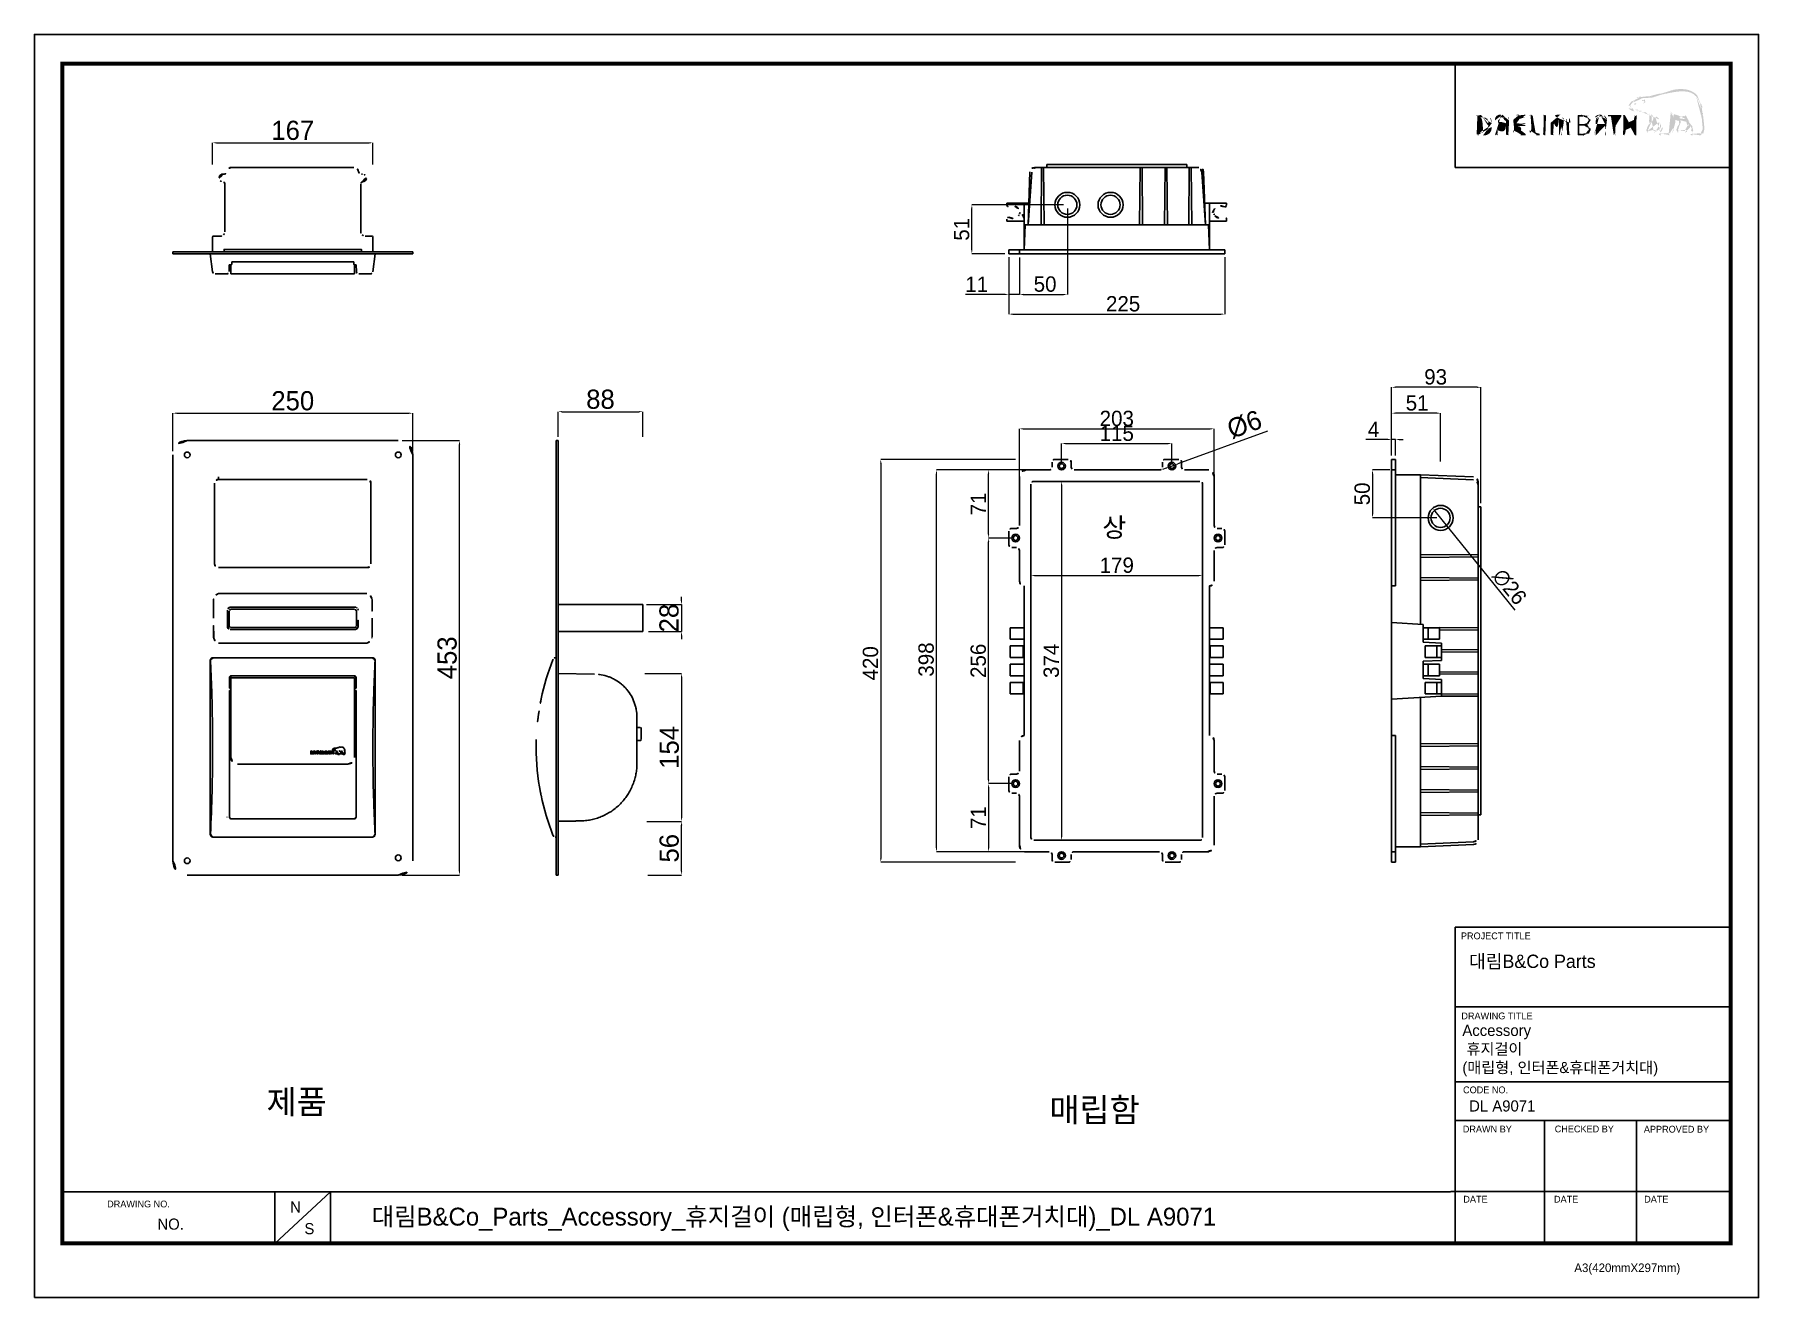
# Model space of a CAD drawing. Extents: x 16296660632 to 16296677083, y -37409619871 to -37409616479.
# Drawn here: x 16296675286 to 16296677083, y -37409617796 to -37409616479 of the extents above; entities outside this region: 1.
import ezdxf

# ---------------------------------------------------------------- set-up
doc = ezdxf.new("R2010")
doc.units = 0
doc.header["$LTSCALE"] = 10
doc.header["$MEASUREMENT"] = 0
doc.header["$PDMODE"] = 3
doc.header["$PDSIZE"] = -10
doc.layers.get('0').update_dxf_attribs({"linetype": 'CONTINUOUS'})
doc.layers.get('DEFPOINTS').update_dxf_attribs({"linetype": 'CONTINUOUS'})
for name, color, linetype in [('BODY', 7, 'CONTINUOUS'), ('Default', 7, 'CONTINUOUS'), ('MAKE2D HIDDEN LINES', 255, 'CONTINUOUS'), ('MAKE2D HIDDEN LINES - TANGENT', 255, 'CONTINUOUS'), ('MAKE2D VISIBLE LINES', 7, 'CONTINUOUS'), ('MAKE2D VISIBLE LINES - TANGENT', 7, 'CONTINUOUS')]:
    doc.layers.add(name, color=color, linetype=linetype)
doc.styles.add('Daelim Dimension', font='\x7f\x7f\x7f\x7f.TTF')
doc.dimstyles.new('DEFAULT', dxfattribs={"dimscale": 2, "dimtxt": 2, "dimasz": 2, "dimexe": 0, "dimexo": 2, "dimgap": 1, "dimtad": 1, "dimdec": 1, "dimzin": 9, "dimdsep": 46, "dimtxsty": 'Daelim Dimension', "dimcen": 0.5, "dimclrd": 252, "dimclre": 252, "dimclrt": 3, "dimadec": 1, "dimazin": 0, "dimtfac": 1, "dimtdec": 1, "dimtix": 1, "dimtmove": 0, "dimatfit": 3, "dimfxl": 0, "dimtolj": 1, "dimtzin": 1, "dimlwd": 9, "dimlwe": 9, "dimarcsym": 0})

msp = doc.modelspace()

# ---------------------------------------------------------------- texts
at = {"color": 5, "ltscale": 40, "style": 'Daelim Dimension'}
for s, height, p in [('PROJECT TITLE', 7.0904711, (16296676772.83312, -37409617422.372169)), ('DRAWING TITLE', 7.0904711, (16296676773.28771, -37409617505.823196)), ('CODE NO.', 7.0904711, (16296676775.065821, -37409617582.887878)), ('DRAWN BY', 7.0904711, (16296676774.78776, -37409617623.759064)), ('CHECKED BY', 7.0904711, (16296676870.587839, -37409617623.633293)), ('APPROVED BY', 7.0904711, (16296676963.498791, -37409617623.862328)), ('DRAWING NO.', 7.0904711, (16296675361.957899, -37409617701.862473)), ('DATE', 7.0904711, (16296676775.341591, -37409617696.83831)), ('DATE', 7.0904711, (16296676869.83386, -37409617696.83831)), ('DATE', 7.0904711, (16296676963.824841, -37409617696.83831)), ('A3(420mmX297mm)', 8.94894486, (16296676891.03145, -37409617769.270477))]:
    msp.add_text(s, height=height, dxfattribs=at).set_placement(p)
at = {"color": 1, "insert": (16296676399.02379, -37409616983.004822), "char_height": 20, "width": 84.53152049, "attachment_point": 1, "style": 'Daelim Dimension'}
msp.add_mtext('{\\C256;상}', dxfattribs=at)
at = {"attachment_point": 1, "style": 'Daelim Dimension'}
for s, insert, char_height, width in [('대림B&Co Parts', (16296676781.26687, -37409617438.38517), 13.89936218, 223.39420164), (' Accessory\\P  휴지걸이\\P (매립형, 인터폰&휴대폰거치대)', (16296676770.03409, -37409617511.533501), 11.60338103, 283.87891457), ('DL A9071', (16296676781.389521, -37409617590.28965), 11.603381, 195.27303765), ('N', (16296675552.640699, -37409617695.633217), 11.603381, 16.19377715), ('NO.', (16296675414.31613, -37409617713.459282), 11.603381, 72.7920874), ('S', (16296675567.561649, -37409617718.203171), 11.603381, 16.19377715)]:
    msp.add_mtext(s, dxfattribs=dict(at, insert=insert, char_height=char_height, width=width))
at = {"lineweight": 5, "char_height": 25, "width": 300.52473528, "attachment_point": 1, "style": 'Daelim Dimension'}
for s, insert in [('제품', (16296675528.13312, -37409617579.383713)), (' 매립함', (16296676334.717489, -37409617587.733322))]:
    msp.add_mtext(s, dxfattribs=dict(at, insert=insert))
at = {"color": 2, "insert": (16296675637.680111, -37409617702.170021), "char_height": 18.64829093, "width": 1416.23257169, "attachment_point": 1, "style": 'Daelim Dimension'}
msp.add_mtext('대림B&Co_Parts_Accessory_휴지걸이 (매립형, 인터폰&휴대폰거치대)_DL A9071', dxfattribs=at)

# ---------------------------------------------------------------- blocks, each defined once
blk = doc.blocks.new('*D1')
at = {"layer": 'BODY', "color": 5, "lineweight": 9}
for p, q in [((16296675832.07806, -37409616898.510223), (16296675832.07806, -37409616872.457962)), ((16296675836.07806, -37409616872.457962), (16296675916.07806, -37409616872.457962)), ((16296675920.07806, -37409616898.796806), (16296675920.07806, -37409616872.457962))]:
    blk.add_line(p, q, dxfattribs=at)
at = {"layer": 'BODY', "color": 5}
for points in [[(16296675836.07806, -37409616871.791298), (16296675836.07806, -37409616873.124634), (16296675832.07806, -37409616872.457962)], [(16296675916.07806, -37409616871.791298), (16296675916.07806, -37409616873.124634), (16296675920.07806, -37409616872.457962)]]:
    blk.add_solid(points, dxfattribs=at)
at = {"layer": 'DEFPOINTS', "color": 0}
for p in [(16296675920.07806, -37409616872.457962), (16296675832.07806, -37409616902.510223), (16296675920.07806, -37409616902.796806)]:
    blk.add_point(p, dxfattribs=at)
at = {"layer": 'BODY', "color": 7, "insert": (16296675876.07806, -37409616859.570976), "char_height": 20, "attachment_point": 5, "style": 'Daelim Dimension'}
blk.add_mtext('\\A1;88', dxfattribs=at)
blk = doc.blocks.new('*D2')
at = {"layer": 'BODY', "color": 5, "lineweight": 9}
for p, q in [((16296675960.505039, -37409617069.600807), (16296675960.505039, -37409617065.600807)), ((16296675924.07806, -37409617073.600807), (16296675960.505039, -37409617073.600807)), ((16296675960.505039, -37409617073.600807), (16296675960.505039, -37409617101.600807)), ((16296675926.261169, -37409617101.600807), (16296675960.505039, -37409617101.600807)), ((16296675960.505039, -37409617105.600807), (16296675960.505039, -37409617109.600807))]:
    blk.add_line(p, q, dxfattribs=at)
at = {"layer": 'BODY', "color": 5}
for points in [[(16296675959.838369, -37409617069.600807), (16296675961.1717, -37409617069.600807), (16296675960.505039, -37409617073.600807)], [(16296675959.838369, -37409617105.600807), (16296675961.1717, -37409617105.600807), (16296675960.505039, -37409617101.600807)]]:
    blk.add_solid(points, dxfattribs=at)
at = {"layer": 'DEFPOINTS', "color": 0}
for p in [(16296675920.07806, -37409617073.600807), (16296675922.261169, -37409617101.600807), (16296675960.505039, -37409617101.600807)]:
    blk.add_point(p, dxfattribs=at)
at = {"layer": 'BODY', "color": 7, "lineweight": 5, "insert": (16296675947.618059, -37409617087.600807), "char_height": 20, "attachment_point": 5, "rotation": 90, "style": 'Daelim Dimension'}
blk.add_mtext('\\A1;28', dxfattribs=at)
blk = doc.blocks.new('*D3')
at = {"layer": 'BODY', "color": 5, "lineweight": 9}
for p, q in [((16296675924.57564, -37409617299.44121), (16296675960.64974, -37409617299.44121)), ((16296675960.64974, -37409617351.51022), (16296675960.64974, -37409617303.44121)), ((16296675925.50521, -37409617355.51022), (16296675960.64974, -37409617355.51022))]:
    blk.add_line(p, q, dxfattribs=at)
at = {"layer": 'BODY', "color": 5}
for points in [[(16296675959.98307, -37409617303.44121), (16296675961.31641, -37409617303.44121), (16296675960.64974, -37409617299.44121)], [(16296675959.98307, -37409617351.51022), (16296675961.31641, -37409617351.51022), (16296675960.64974, -37409617355.51022)]]:
    blk.add_solid(points, dxfattribs=at)
at = {"layer": 'DEFPOINTS', "color": 0}
for p in [(16296675920.57564, -37409617299.44121), (16296675960.64974, -37409617299.44121), (16296675921.50521, -37409617355.51022)]:
    blk.add_point(p, dxfattribs=at)
at = {"layer": 'BODY', "color": 7, "lineweight": 5, "insert": (16296675947.76276, -37409617327.47572), "char_height": 20, "attachment_point": 5, "rotation": 90, "style": 'Daelim Dimension'}
blk.add_mtext('\\A1;56', dxfattribs=at)
blk = doc.blocks.new('*D4')
at = {"layer": 'BODY', "color": 5, "lineweight": 9}
for p, q in [((16296675922.264799, -37409617145.311028), (16296675960.64974, -37409617145.311028)), ((16296675960.64974, -37409617149.311028), (16296675960.64974, -37409617295.441208)), ((16296675925.2437, -37409617299.441208), (16296675960.64974, -37409617299.441208))]:
    blk.add_line(p, q, dxfattribs=at)
at = {"layer": 'BODY', "color": 5}
for points in [[(16296675959.98307, -37409617149.311028), (16296675961.31641, -37409617149.311028), (16296675960.64974, -37409617145.311028)], [(16296675959.98307, -37409617295.441208), (16296675961.31641, -37409617295.441208), (16296675960.64974, -37409617299.441208)]]:
    blk.add_solid(points, dxfattribs=at)
at = {"layer": 'DEFPOINTS', "color": 0}
for p in [(16296675918.264799, -37409617145.311028), (16296675921.2437, -37409617299.441208), (16296675960.64974, -37409617299.441208)]:
    blk.add_point(p, dxfattribs=at)
at = {"layer": 'BODY', "color": 7, "lineweight": 5, "insert": (16296675947.877211, -37409617222.376106), "char_height": 20, "attachment_point": 5, "rotation": 90, "style": 'Daelim Dimension'}
blk.add_mtext('\\A1;154', dxfattribs=at)
blk = doc.blocks.new('*D5')
at = {"layer": 'BODY', "color": 5, "lineweight": 9}
for p, q in [((16296675669.405, -37409616902.51022), (16296675729.23068, -37409616902.51022)), ((16296675729.23068, -37409617351.51022), (16296675729.23068, -37409616906.51022)), ((16296675669.405, -37409617355.51022), (16296675729.23068, -37409617355.51022))]:
    blk.add_line(p, q, dxfattribs=at)
at = {"layer": 'BODY', "color": 5}
for points in [[(16296675728.56402, -37409616906.51022), (16296675729.89735, -37409616906.51022), (16296675729.23068, -37409616902.51022)], [(16296675728.56402, -37409617351.51022), (16296675729.89735, -37409617351.51022), (16296675729.23068, -37409617355.51022)]]:
    blk.add_solid(points, dxfattribs=at)
at = {"layer": 'DEFPOINTS', "color": 0}
for p in [(16296675665.405, -37409616902.51022), (16296675729.23068, -37409616902.51022), (16296675665.405, -37409617355.51022)]:
    blk.add_point(p, dxfattribs=at)
at = {"layer": 'BODY', "color": 7, "insert": (16296675716.3294, -37409617129.01022), "char_height": 20, "attachment_point": 5, "rotation": 90, "style": 'Daelim Dimension'}
blk.add_mtext('\\A1;453', dxfattribs=at)
blk = doc.blocks.new('*D6')
at = {"layer": 'BODY', "color": 5, "lineweight": 9}
for p, q in [((16296675430.405, -37409616913.51022), (16296675430.405, -37409616874.04068)), ((16296675434.405, -37409616874.04068), (16296675676.405, -37409616874.04068)), ((16296675680.405, -37409616913.51022), (16296675680.405, -37409616874.04068))]:
    blk.add_line(p, q, dxfattribs=at)
at = {"layer": 'BODY', "color": 5}
for points in [[(16296675434.405, -37409616873.37402), (16296675434.405, -37409616874.70734), (16296675430.405, -37409616874.04068)], [(16296675676.405, -37409616873.37402), (16296675676.405, -37409616874.70734), (16296675680.405, -37409616874.04068)]]:
    blk.add_solid(points, dxfattribs=at)
at = {"layer": 'DEFPOINTS', "color": 0}
for p in [(16296675680.405, -37409616874.04068), (16296675430.405, -37409616917.51022), (16296675680.405, -37409616917.51022)]:
    blk.add_point(p, dxfattribs=at)
at = {"layer": 'BODY', "color": 7, "insert": (16296675555.405, -37409616861.1537), "char_height": 20, "attachment_point": 5, "style": 'Daelim Dimension'}
blk.add_mtext('\\A1;250', dxfattribs=at)
blk = doc.blocks.new('t')
at = {"layer": 'MAKE2D VISIBLE LINES'}
for p, q in [((7041.1, -3407.8), (6913.9, -3407.8)), ((6906, -3414.8), (6904.7, -3414.8)), ((6906.7, -3424.8), (6906.7, -3474.8)), ((7048.3, -3474.8), (7048.3, -3424.8)), ((7050.3, -3414.8), (7049, -3414.8)), ((6901.9, -3479.6), (6894.3, -3479.6)), ((7060.7, -3479.6), (7053.1, -3479.6))]:
    blk.add_line(p, q, dxfattribs=at)
blk.add_lwpolyline([(6893.9, -3480), (6893.9, -3495.8), (6905.9, -3495.8), (6905.9, -3493.3), (7049.1, -3493.3), (7049.1, -3495.8), (7061.1, -3495.8), (7061.1, -3480)], dxfattribs=at)
for centre, radius, start, end in [((6906, -3411.8), 3, 270.0003, 352.8189), ((6913.9, -3412.8), 5, 90.0023, 172.8169), ((7041.1, -3412.8), 5, 7.1808, 90), ((7049, -3411.8), 3, 187.1772, 269.9993), ((6904.7, -3418.8), 4, 89.9978, 225.0011), ((6904.7, -3418.8), 4, 224.9981, 270.0052), ((6904.7, -3424.8), 2, 359.9948, 90.0052), ((7050.3, -3424.8), 2, 89.9948, 180.0052), ((7050.3, -3418.8), 4, 44.9944, 90.0089), ((7050.3, -3418.8), 4, 269.9978, 45.0011), ((6894.3, -3480), 0.4, 90.0001, 180), ((6901.9, -3474.8), 4.8, 270, 314.9948), ((6901.9, -3474.8), 4.8, 315, 0.0052), ((7053.1, -3474.8), 4.8, 180, 224.9948), ((7053.1, -3474.8), 4.8, 225, 270.0052), ((7060.7, -3480), 0.4, 359.9994, 90.0001)]:
    blk.add_arc(centre, radius, start, end, dxfattribs=at)
blk = doc.blocks.new('*D7')
at = {"layer": 'BODY', "color": 5, "lineweight": 9}
for p, q in [((16296675471.804991, -37409616614.777031), (16296675471.804991, -37409616592.195023)), ((16296675475.804991, -37409616592.195023), (16296675635.00499, -37409616592.195023)), ((16296675639.00499, -37409616614.777031), (16296675639.00499, -37409616592.195023))]:
    blk.add_line(p, q, dxfattribs=at)
at = {"layer": 'BODY', "color": 5}
for points in [[(16296675475.804991, -37409616591.528358), (16296675475.804991, -37409616592.861687), (16296675471.804991, -37409616592.195023)], [(16296675635.00499, -37409616591.528358), (16296675635.00499, -37409616592.861687), (16296675639.00499, -37409616592.195023)]]:
    blk.add_solid(points, dxfattribs=at)
at = {"layer": 'DEFPOINTS', "color": 0}
for p in [(16296675639.00499, -37409616592.195023), (16296675471.804991, -37409616618.777031), (16296675639.00499, -37409616618.777031)]:
    blk.add_point(p, dxfattribs=at)
at = {"layer": 'BODY', "color": 7, "lineweight": 5, "insert": (16296675555.404989, -37409616579.308037), "char_height": 20, "attachment_point": 5, "style": 'Daelim Dimension'}
blk.add_mtext('\\A1;167', dxfattribs=at)
blk = doc.blocks.new('*D18')
at = {"color": 5, "lineweight": 9}
for p, q in [((16296676356.66951, -37409616925.143044), (16296676356.66951, -37409616905.661133)), ((16296676360.66951, -37409616905.661133), (16296676467.66951, -37409616905.661133)), ((16296676471.66951, -37409616925.143044), (16296676471.66951, -37409616905.661133))]:
    blk.add_line(p, q, dxfattribs=at)
at = {"color": 5}
for points in [[(16296676360.66951, -37409616904.994461), (16296676360.66951, -37409616906.327789), (16296676356.66951, -37409616905.661133)], [(16296676467.66951, -37409616904.994461), (16296676467.66951, -37409616906.327789), (16296676471.66951, -37409616905.661133)]]:
    blk.add_solid(points, dxfattribs=at)
at = {"layer": 'DEFPOINTS', "color": 0}
for p in [(16296676471.66951, -37409616905.661133), (16296676356.66951, -37409616929.143044), (16296676471.66951, -37409616929.143044)]:
    blk.add_point(p, dxfattribs=at)
at = {"color": 7, "lineweight": 5, "insert": (16296676414.16951, -37409616895.043098), "char_height": 16, "attachment_point": 5, "style": 'Daelim Dimension'}
blk.add_mtext('\\A1;115', dxfattribs=at)
blk = doc.blocks.new('*D8')
at = {"color": 252, "lineweight": 9}
for p, q in [((16296676352.66951, -37409616945.14304), (16296676356.66951, -37409616945.14304)), ((16296676352.66951, -37409617319.14304), (16296676356.66951, -37409617319.14304))]:
    blk.add_line(p, q, dxfattribs=at)
at = {"color": 5, "lineweight": 9}
blk.add_line((16296676356.66951, -37409616949.14304), (16296676356.66951, -37409617315.14304), dxfattribs=at)
at = {"color": 5}
for points in [[(16296676356.00285, -37409616949.14304), (16296676357.33618, -37409616949.14304), (16296676356.66951, -37409616945.14304)], [(16296676356.00285, -37409617315.14304), (16296676357.33618, -37409617315.14304), (16296676356.66951, -37409617319.14304)]]:
    blk.add_solid(points, dxfattribs=at)
at = {"layer": 'DEFPOINTS', "color": 0}
for p in [(16296676356.66951, -37409616945.14304), (16296676356.66951, -37409617319.14304), (16296676356.66951, -37409617319.14304)]:
    blk.add_point(p, dxfattribs=at)
at = {"color": 7, "lineweight": 5, "insert": (16296676345.94849, -37409617132.14304), "char_height": 16, "attachment_point": 5, "rotation": 90, "style": 'Daelim Dimension'}
blk.add_mtext('\\A1;374', dxfattribs=at)
blk = doc.blocks.new('*D10')
at = {"color": 5, "lineweight": 9}
for p, q in [((16296676571.154421, -37409616892.817787), (16296676477.77523, -37409616926.913643)), ((16296676465.563789, -37409616931.372437), (16296676461.806431, -37409616932.744377)), ((16296676469.32115, -37409616930.000504), (16296676474.01787, -37409616928.285583))]:
    blk.add_line(p, q, dxfattribs=at)
at = {"color": 5}
for points in [[(16296676477.546579, -37409616926.287407), (16296676478.003889, -37409616927.539864), (16296676474.01787, -37409616928.285583)], [(16296676465.335131, -37409616930.746223), (16296676465.79244, -37409616931.998657), (16296676469.32115, -37409616930.000504)]]:
    blk.add_solid(points, dxfattribs=at)
at = {"layer": 'DEFPOINTS', "color": 0}
for p in [(16296676469.32115, -37409616930.000504), (16296676474.01787, -37409616928.285583)]:
    blk.add_point(p, dxfattribs=at)
at = {"color": 7, "lineweight": 5, "insert": (16296676547.262239, -37409616885.81208), "char_height": 16, "attachment_point": 5, "rotation": 20.058823093, "style": 'Daelim Dimension'}
blk.add_mtext('\\A1;{\\H1.25x;\\C256;Ø6}', dxfattribs=at)
blk = doc.blocks.new('*D19')
at = {"color": 252, "lineweight": 9}
for p, q in [((16296676304.66951, -37409617260.14304), (16296676280.57873, -37409617260.14304)), ((16296676326.91951, -37409617331.14304), (16296676280.57873, -37409617331.14304))]:
    blk.add_line(p, q, dxfattribs=at)
at = {"color": 5, "lineweight": 9}
blk.add_line((16296676280.57873, -37409617264.14304), (16296676280.57873, -37409617327.14304), dxfattribs=at)
at = {"color": 5}
for points in [[(16296676279.91207, -37409617264.14304), (16296676281.2454, -37409617264.14304), (16296676280.57873, -37409617260.14304)], [(16296676279.91207, -37409617327.14304), (16296676281.2454, -37409617327.14304), (16296676280.57873, -37409617331.14304)]]:
    blk.add_solid(points, dxfattribs=at)
at = {"layer": 'DEFPOINTS', "color": 0}
for p in [(16296676308.66951, -37409617260.14304), (16296676280.57873, -37409617331.14304), (16296676330.91951, -37409617331.14304)]:
    blk.add_point(p, dxfattribs=at)
at = {"color": 7, "lineweight": 5, "insert": (16296676270.04083, -37409617295.64304), "char_height": 16, "attachment_point": 5, "rotation": 90, "style": 'Daelim Dimension'}
blk.add_mtext('\\A1;71', dxfattribs=at)
blk = doc.blocks.new('*D11')
at = {"color": 5, "lineweight": 9}
for p, q in [((16296676319.432489, -37409616933.143044), (16296676226.2565, -37409616933.143044)), ((16296676226.2565, -37409617327.143044), (16296676226.2565, -37409616937.143044)), ((16296676319.432489, -37409617331.143044), (16296676226.2565, -37409617331.143044))]:
    blk.add_line(p, q, dxfattribs=at)
at = {"color": 5}
for points in [[(16296676225.58983, -37409616937.143044), (16296676226.923161, -37409616937.143044), (16296676226.2565, -37409616933.143044)], [(16296676225.58983, -37409617327.143044), (16296676226.923161, -37409617327.143044), (16296676226.2565, -37409617331.143044)]]:
    blk.add_solid(points, dxfattribs=at)
at = {"layer": 'DEFPOINTS', "color": 0}
for p in [(16296676226.2565, -37409616933.143044), (16296676323.432489, -37409616933.143044), (16296676323.432489, -37409617331.143044)]:
    blk.add_point(p, dxfattribs=at)
at = {"color": 7, "lineweight": 5, "insert": (16296676215.535469, -37409617130.788513), "char_height": 16, "attachment_point": 5, "rotation": 90, "style": 'Daelim Dimension'}
blk.add_mtext('\\A1;398', dxfattribs=at)
blk = doc.blocks.new('*D20')
at = {"color": 252, "lineweight": 9}
for p, q in [((16296676304.66951, -37409617004.14304), (16296676280.57873, -37409617004.14304)), ((16296676304.70094, -37409617260.14304), (16296676280.57873, -37409617260.14304))]:
    blk.add_line(p, q, dxfattribs=at)
at = {"color": 5, "lineweight": 9}
blk.add_line((16296676280.57873, -37409617256.14304), (16296676280.57873, -37409617008.14304), dxfattribs=at)
at = {"color": 5}
for points in [[(16296676279.91207, -37409617008.14304), (16296676281.2454, -37409617008.14304), (16296676280.57873, -37409617004.14304)], [(16296676279.91207, -37409617256.14304), (16296676281.2454, -37409617256.14304), (16296676280.57873, -37409617260.14304)]]:
    blk.add_solid(points, dxfattribs=at)
at = {"layer": 'DEFPOINTS', "color": 0}
for p in [(16296676280.57873, -37409617004.14304), (16296676308.66951, -37409617004.14304), (16296676308.70094, -37409617260.14304)]:
    blk.add_point(p, dxfattribs=at)
at = {"color": 7, "lineweight": 5, "insert": (16296676269.86915, -37409617132.14304), "char_height": 16, "attachment_point": 5, "rotation": 90, "style": 'Daelim Dimension'}
blk.add_mtext('\\A1;256', dxfattribs=at)
blk = doc.blocks.new('*D21')
at = {"color": 5, "lineweight": 9}
for p, q in [((16296676304.70094, -37409616933.14304), (16296676280.57873, -37409616933.14304)), ((16296676280.57873, -37409617000.14304), (16296676280.57873, -37409616937.14304)), ((16296676304.70094, -37409617004.14304), (16296676280.57873, -37409617004.14304))]:
    blk.add_line(p, q, dxfattribs=at)
at = {"color": 5}
for points in [[(16296676279.91207, -37409616937.14304), (16296676281.2454, -37409616937.14304), (16296676280.57873, -37409616933.14304)], [(16296676279.91207, -37409617000.14304), (16296676281.2454, -37409617000.14304), (16296676280.57873, -37409617004.14304)]]:
    blk.add_solid(points, dxfattribs=at)
at = {"layer": 'DEFPOINTS', "color": 0}
for p in [(16296676280.57873, -37409616933.14304), (16296676308.70094, -37409616933.14304), (16296676308.70094, -37409617004.14304)]:
    blk.add_point(p, dxfattribs=at)
at = {"color": 7, "lineweight": 5, "insert": (16296676270.04083, -37409616968.64304), "char_height": 16, "attachment_point": 5, "rotation": 90, "style": 'Daelim Dimension'}
blk.add_mtext('\\A1;71', dxfattribs=at)
blk = doc.blocks.new('*D22')
at = {"color": 5, "lineweight": 9}
for p, q in [((16296676312.66951, -37409616942.972427), (16296676312.66951, -37409616890.306557)), ((16296676316.66951, -37409616890.306557), (16296676511.66951, -37409616890.306557)), ((16296676515.66951, -37409616942.972427), (16296676515.66951, -37409616890.306557))]:
    blk.add_line(p, q, dxfattribs=at)
at = {"color": 5}
for points in [[(16296676316.66951, -37409616889.6399), (16296676316.66951, -37409616890.973228), (16296676312.66951, -37409616890.306557)], [(16296676511.66951, -37409616889.6399), (16296676511.66951, -37409616890.973228), (16296676515.66951, -37409616890.306557)]]:
    blk.add_solid(points, dxfattribs=at)
at = {"layer": 'DEFPOINTS', "color": 0}
for p in [(16296676515.66951, -37409616890.306557), (16296676312.66951, -37409616946.972427), (16296676515.66951, -37409616946.972427)]:
    blk.add_point(p, dxfattribs=at)
at = {"color": 7, "lineweight": 5, "insert": (16296676414.16951, -37409616879.585533), "char_height": 16, "attachment_point": 5, "style": 'Daelim Dimension'}
blk.add_mtext('\\A1;203', dxfattribs=at)
blk = doc.blocks.new('*D23')
at = {"color": 252, "lineweight": 9}
for p, q in [((16296676324.66951, -37409617014.183983), (16296676324.66951, -37409617043.273529)), ((16296676503.66951, -37409617014.183983), (16296676503.66951, -37409617043.273529))]:
    blk.add_line(p, q, dxfattribs=at)
at = {"color": 5, "lineweight": 9}
blk.add_line((16296676328.66951, -37409617043.273529), (16296676499.66951, -37409617043.273529), dxfattribs=at)
at = {"color": 5}
for points in [[(16296676328.66951, -37409617042.606857), (16296676328.66951, -37409617043.940193), (16296676324.66951, -37409617043.273529)], [(16296676499.66951, -37409617042.606857), (16296676499.66951, -37409617043.940193), (16296676503.66951, -37409617043.273529)]]:
    blk.add_solid(points, dxfattribs=at)
at = {"layer": 'DEFPOINTS', "color": 0}
for p in [(16296676324.66951, -37409617010.183983), (16296676503.66951, -37409617010.183983), (16296676503.66951, -37409617043.273529)]:
    blk.add_point(p, dxfattribs=at)
at = {"color": 7, "lineweight": 5, "insert": (16296676414.16951, -37409617032.563942), "char_height": 16, "attachment_point": 5, "style": 'Daelim Dimension'}
blk.add_mtext('\\A1;179', dxfattribs=at)
blk = doc.blocks.new('*D24')
at = {"color": 5, "lineweight": 9}
for p, q in [((16296676700.643499, -37409616918.143044), (16296676700.643499, -37409616847.002998)), ((16296676789.643499, -37409616847.002998), (16296676704.643499, -37409616847.002998)), ((16296676793.643499, -37409616967.643044), (16296676793.643499, -37409616847.002998))]:
    blk.add_line(p, q, dxfattribs=at)
at = {"color": 5}
for points in [[(16296676704.643499, -37409616846.336327), (16296676704.643499, -37409616847.669662), (16296676700.643499, -37409616847.002998)], [(16296676789.643499, -37409616846.336327), (16296676789.643499, -37409616847.669662), (16296676793.643499, -37409616847.002998)]]:
    blk.add_solid(points, dxfattribs=at)
at = {"layer": 'DEFPOINTS', "color": 0}
for p in [(16296676700.643499, -37409616847.002998), (16296676700.643499, -37409616922.143044), (16296676793.643499, -37409616971.643044)]:
    blk.add_point(p, dxfattribs=at)
at = {"color": 7, "lineweight": 5, "insert": (16296676746.463711, -37409616836.281967), "char_height": 16, "attachment_point": 5, "style": 'Daelim Dimension'}
blk.add_mtext('\\A1;93', dxfattribs=at)
blk = doc.blocks.new('*D25')
at = {"color": 5, "lineweight": 9}
blk.add_line((16296676829.273491, -37409617079.265099), (16296676745.98876, -37409616976.141312), dxfattribs=at)
at = {"color": 5}
blk.add_solid([(16296676746.507401, -37409616975.722443), (16296676745.47011, -37409616976.560181), (16296676743.47555, -37409616973.029427)], dxfattribs=at)
at = {"layer": 'DEFPOINTS', "color": 0}
for p in [(16296676743.47555, -37409616973.029427), (16296676759.81142, -37409616993.25663)]:
    blk.add_point(p, dxfattribs=at)
at = {"color": 7, "lineweight": 5, "insert": (16296676823.48106, -37409617055.0476), "char_height": 16, "attachment_point": 5, "rotation": 308.925003684, "style": 'Daelim Dimension'}
blk.add_mtext('\\A1;∅26', dxfattribs=at)
blk = doc.blocks.new('*D12')
at = {"color": 5, "lineweight": 9}
for p, q in [((16296676700.643499, -37409616918.143044), (16296676700.643499, -37409616873.991241)), ((16296676747.643499, -37409616873.991241), (16296676704.643499, -37409616873.991241)), ((16296676751.643499, -37409616924.443283), (16296676751.643499, -37409616873.991241))]:
    blk.add_line(p, q, dxfattribs=at)
at = {"color": 5}
for points in [[(16296676704.643499, -37409616873.324577), (16296676704.643499, -37409616874.657913), (16296676700.643499, -37409616873.991241)], [(16296676747.643499, -37409616873.324577), (16296676747.643499, -37409616874.657913), (16296676751.643499, -37409616873.991241)]]:
    blk.add_solid(points, dxfattribs=at)
at = {"layer": 'DEFPOINTS', "color": 0}
for p in [(16296676700.643499, -37409616873.991241), (16296676700.643499, -37409616922.143044), (16296676751.643499, -37409616928.443283)]:
    blk.add_point(p, dxfattribs=at)
at = {"color": 7, "lineweight": 5, "insert": (16296676727.174231, -37409616863.373207), "char_height": 16, "attachment_point": 5, "style": 'Daelim Dimension'}
blk.add_mtext('\\A1;51', dxfattribs=at)
blk = doc.blocks.new('*D26')
at = {"color": 5, "lineweight": 9}
for p, q in [((16296676696.643499, -37409616901.407967), (16296676673.5695, -37409616901.407967)), ((16296676700.643499, -37409616918.143044), (16296676700.643499, -37409616901.407967)), ((16296676704.643499, -37409616901.407967), (16296676700.643499, -37409616901.407967)), ((16296676704.643499, -37409616918.143044), (16296676704.643499, -37409616901.407967)), ((16296676708.643499, -37409616901.407967), (16296676712.643499, -37409616901.407967))]:
    blk.add_line(p, q, dxfattribs=at)
at = {"color": 5}
for points in [[(16296676696.643499, -37409616900.74131), (16296676696.643499, -37409616902.074638), (16296676700.643499, -37409616901.407967)], [(16296676708.643499, -37409616900.74131), (16296676708.643499, -37409616902.074638), (16296676704.643499, -37409616901.407967)]]:
    blk.add_solid(points, dxfattribs=at)
at = {"layer": 'DEFPOINTS', "color": 0}
for p in [(16296676700.643499, -37409616901.407967), (16296676700.643499, -37409616922.143044), (16296676704.643499, -37409616922.143044)]:
    blk.add_point(p, dxfattribs=at)
at = {"color": 7, "lineweight": 5, "insert": (16296676681.738319, -37409616890.870064), "char_height": 16, "attachment_point": 5, "style": 'Daelim Dimension'}
blk.add_mtext('\\A1;4', dxfattribs=at)
blk = doc.blocks.new('*D27')
at = {"color": 5, "lineweight": 9}
for p, q in [((16296676698.6435, -37409616933.14304), (16296676680.70527, -37409616933.14304)), ((16296676680.70527, -37409616937.14304), (16296676680.70527, -37409616979.14304)), ((16296676747.6435, -37409616983.14304), (16296676680.70527, -37409616983.14304))]:
    blk.add_line(p, q, dxfattribs=at)
at = {"color": 5}
for points in [[(16296676680.0386, -37409616937.14304), (16296676681.37193, -37409616937.14304), (16296676680.70527, -37409616933.14304)], [(16296676680.0386, -37409616979.14304), (16296676681.37193, -37409616979.14304), (16296676680.70527, -37409616983.14304)]]:
    blk.add_solid(points, dxfattribs=at)
at = {"layer": 'DEFPOINTS', "color": 0}
for p in [(16296676702.6435, -37409616933.14304), (16296676680.70527, -37409616983.14304), (16296676751.6435, -37409616983.14304)]:
    blk.add_point(p, dxfattribs=at)
at = {"color": 7, "lineweight": 5, "insert": (16296676670.01858, -37409616958.14304), "char_height": 16, "attachment_point": 5, "rotation": 90, "style": 'Daelim Dimension'}
blk.add_mtext('\\A1;50', dxfattribs=at)
blk = doc.blocks.new('*D13')
at = {"color": 5, "lineweight": 9}
for p, q in [((16296676301.66951, -37409616711.43562), (16296676301.66951, -37409616770.76697)), ((16296676526.66951, -37409616711.43562), (16296676526.66951, -37409616770.76697)), ((16296676305.66951, -37409616770.76697), (16296676522.66951, -37409616770.76697))]:
    blk.add_line(p, q, dxfattribs=at)
at = {"color": 5}
for points in [[(16296676305.66951, -37409616770.1003), (16296676305.66951, -37409616771.43363), (16296676301.66951, -37409616770.76697)], [(16296676522.66951, -37409616770.1003), (16296676522.66951, -37409616771.43363), (16296676526.66951, -37409616770.76697)]]:
    blk.add_solid(points, dxfattribs=at)
at = {"layer": 'DEFPOINTS', "color": 0}
for p in [(16296676301.66951, -37409616707.43562), (16296676526.66951, -37409616707.43562), (16296676526.66951, -37409616770.76697)]:
    blk.add_point(p, dxfattribs=at)
at = {"color": 7, "lineweight": 5, "insert": (16296676420.77403, -37409616760.05738), "char_height": 16, "attachment_point": 5, "style": 'Daelim Dimension'}
blk.add_mtext('\\A1;225', dxfattribs=at)
blk = doc.blocks.new('*D14')
at = {"color": 5, "lineweight": 9}
for p, q in [((16296676362.66951, -37409616660.830757), (16296676362.66951, -37409616750.224892)), ((16296676312.66951, -37409616711.830757), (16296676312.66951, -37409616750.224892)), ((16296676316.66951, -37409616750.224892), (16296676358.66951, -37409616750.224892))]:
    blk.add_line(p, q, dxfattribs=at)
at = {"color": 5}
for points in [[(16296676316.66951, -37409616749.558228), (16296676316.66951, -37409616750.891563), (16296676312.66951, -37409616750.224892)], [(16296676358.66951, -37409616749.558228), (16296676358.66951, -37409616750.891563), (16296676362.66951, -37409616750.224892)]]:
    blk.add_solid(points, dxfattribs=at)
at = {"layer": 'DEFPOINTS', "color": 0}
for p in [(16296676362.66951, -37409616656.830757), (16296676312.66951, -37409616707.830757), (16296676362.66951, -37409616750.224892)]:
    blk.add_point(p, dxfattribs=at)
at = {"color": 7, "lineweight": 5, "insert": (16296676339.451389, -37409616739.538193), "char_height": 16, "attachment_point": 5, "style": 'Daelim Dimension'}
blk.add_mtext('\\A1;50', dxfattribs=at)
blk = doc.blocks.new('*D15')
at = {"color": 5, "lineweight": 9}
for p, q in [((16296676301.66951, -37409616712.76826), (16296676301.66951, -37409616750.22489)), ((16296676312.66951, -37409616712.76826), (16296676312.66951, -37409616750.22489)), ((16296676297.66951, -37409616750.22489), (16296676256.62668, -37409616750.22489)), ((16296676312.66951, -37409616750.22489), (16296676301.66951, -37409616750.22489)), ((16296676316.66951, -37409616750.22489), (16296676320.66951, -37409616750.22489))]:
    blk.add_line(p, q, dxfattribs=at)
at = {"color": 5}
for points in [[(16296676297.66951, -37409616749.55823), (16296676297.66951, -37409616750.89156), (16296676301.66951, -37409616750.22489)], [(16296676316.66951, -37409616749.55823), (16296676316.66951, -37409616750.89156), (16296676312.66951, -37409616750.22489)]]:
    blk.add_solid(points, dxfattribs=at)
at = {"layer": 'DEFPOINTS', "color": 0}
for p in [(16296676301.66951, -37409616708.76826), (16296676312.66951, -37409616708.76826), (16296676301.66951, -37409616750.22489)]:
    blk.add_point(p, dxfattribs=at)
at = {"color": 7, "lineweight": 5, "insert": (16296676268.1603, -37409616739.68698), "char_height": 16, "attachment_point": 5, "style": 'Daelim Dimension'}
blk.add_mtext('\\A1;11', dxfattribs=at)
blk = doc.blocks.new('*D16')
at = {"color": 5, "lineweight": 9}
for p, q in [((16296676358.66951, -37409616656.83076), (16296676263.11615, -37409616656.83076)), ((16296676263.11615, -37409616703.83076), (16296676263.11615, -37409616660.83076)), ((16296676297.66951, -37409616707.83076), (16296676263.11615, -37409616707.83076))]:
    blk.add_line(p, q, dxfattribs=at)
at = {"color": 5}
for points in [[(16296676262.44949, -37409616660.83076), (16296676263.78282, -37409616660.83076), (16296676263.11615, -37409616656.83076)], [(16296676262.44949, -37409616703.83076), (16296676263.78282, -37409616703.83076), (16296676263.11615, -37409616707.83076)]]:
    blk.add_solid(points, dxfattribs=at)
at = {"layer": 'DEFPOINTS', "color": 0}
for p in [(16296676263.11615, -37409616656.83076), (16296676362.66951, -37409616656.83076), (16296676301.66951, -37409616707.83076)]:
    blk.add_point(p, dxfattribs=at)
at = {"color": 7, "lineweight": 5, "insert": (16296676252.49813, -37409616682.33076), "char_height": 16, "attachment_point": 5, "rotation": 90, "style": 'Daelim Dimension'}
blk.add_mtext('\\A1;51', dxfattribs=at)
blk = doc.blocks.new('*D17')
at = {"color": 5, "lineweight": 9}
for p, q in [((16296676308.66951, -37409616922.14304), (16296676168.217, -37409616922.14304)), ((16296676168.217, -37409616926.14304), (16296676168.217, -37409617338.14304)), ((16296676308.66951, -37409617342.14304), (16296676168.217, -37409617342.14304))]:
    blk.add_line(p, q, dxfattribs=at)
at = {"color": 5}
for points in [[(16296676167.55033, -37409616926.14304), (16296676168.88367, -37409616926.14304), (16296676168.217, -37409616922.14304)], [(16296676167.55033, -37409617338.14304), (16296676168.88367, -37409617338.14304), (16296676168.217, -37409617342.14304)]]:
    blk.add_solid(points, dxfattribs=at)
at = {"layer": 'DEFPOINTS', "color": 0}
for p in [(16296676312.66951, -37409616922.14304), (16296676168.217, -37409617342.14304), (16296676312.66951, -37409617342.14304)]:
    blk.add_point(p, dxfattribs=at)
at = {"color": 7, "lineweight": 5, "insert": (16296676157.54176, -37409617134.72093), "char_height": 16, "attachment_point": 5, "rotation": 90, "style": 'Daelim Dimension'}
blk.add_mtext('\\A1;420', dxfattribs=at)

# ---------------------------------------------------------------- dimensions: what is measured, and where the dimension line sits
at = {"lineweight": 5}
for base, p1, p2, override, picture, middle in [((16296676263.11615, -37409616656.830757), (16296676301.66951, -37409616707.830757), (16296676362.66951, -37409616656.830757), {"dimtxt": 8, "dimclrd": 5, "dimclre": 5, "dimclrt": 7}, '*D16', (16296676252.498131, -37409616682.330757)), ((16296676280.57873, -37409616933.143044), (16296676308.700939, -37409617004.143044), (16296676308.700939, -37409616933.143044), {"dimtxt": 8, "dimclrd": 5, "dimclre": 5, "dimclrt": 7}, '*D21', (16296676270.040831, -37409616968.643044)), ((16296676680.705271, -37409616983.143044), (16296676702.643499, -37409616933.143044), (16296676751.643499, -37409616983.143044), {"dimtxt": 8, "dimclrd": 5, "dimclre": 5, "dimclrt": 7}, '*D27', (16296676670.018579, -37409616958.143044)), ((16296676356.66951, -37409617319.143044), (16296676356.66951, -37409616945.143044), (16296676356.66951, -37409617319.143044), {"dimtxt": 8, "dimclrd": 5, "dimclrt": 7}, '*D8', (16296676345.94849, -37409617132.143044)), ((16296676280.57873, -37409617004.143044), (16296676308.700939, -37409617260.143044), (16296676308.66951, -37409617004.143044), {"dimtxt": 8, "dimclrd": 5, "dimclrt": 7}, '*D20', (16296676269.86915, -37409617132.143044)), ((16296676280.57873, -37409617331.143044), (16296676308.66951, -37409617260.143044), (16296676330.91951, -37409617331.143044), {"dimtxt": 8, "dimclrd": 5, "dimclrt": 7}, '*D19', (16296676270.040831, -37409617295.643044))]:
    dim = msp.add_linear_dim(base=base, p1=p1, p2=p2, angle=90, dimstyle='DEFAULT', override=override, dxfattribs=at)
    dim.commit()
    dim.dimension.update_dxf_attribs({"geometry": picture, "text_midpoint": middle})
for base, p1, p2, picture, middle in [((16296676362.66951, -37409616750.224892), (16296676312.66951, -37409616707.830757), (16296676362.66951, -37409616656.830757), '*D14', (16296676339.451389, -37409616750.224892)), ((16296676301.66951, -37409616750.224892), (16296676312.66951, -37409616708.768257), (16296676301.66951, -37409616708.768257), '*D15', (16296676268.160299, -37409616750.224892)), ((16296676526.66951, -37409616770.766968), (16296676301.66951, -37409616707.435623), (16296676526.66951, -37409616707.435623), '*D13', (16296676420.774031, -37409616770.766968))]:
    dim = msp.add_linear_dim(base=base, p1=p1, p2=p2, dimstyle='DEFAULT', override={"dimtxt": 8, "dimclrd": 5, "dimclre": 5, "dimclrt": 7}, dxfattribs=at)
    dim.commit()
    dim.dimension.update_dxf_attribs({"geometry": picture, "text_midpoint": middle, "dimtype": 160})
for base, p1, p2, angle, picture, middle in [((16296676700.643499, -37409616847.002998), (16296676793.643499, -37409616971.643044), (16296676700.643499, -37409616922.143044), 180, '*D24', (16296676746.463711, -37409616847.002998)), ((16296676700.643499, -37409616873.991241), (16296676751.643499, -37409616928.443283), (16296676700.643499, -37409616922.143044), 180, '*D12', (16296676727.174231, -37409616873.991241)), ((16296676700.643499, -37409616901.407967), (16296676704.643499, -37409616922.143044), (16296676700.643499, -37409616922.143044), 180, '*D26', (16296676681.738319, -37409616901.407967)), ((16296676168.216999, -37409617342.143044), (16296676312.66951, -37409616922.143044), (16296676312.66951, -37409617342.143044), 90, '*D17', (16296676168.21701, -37409617134.720932)), ((16296676226.2565, -37409616933.143044), (16296676323.432489, -37409617331.143044), (16296676323.432489, -37409616933.143044), 90, '*D11', (16296676226.2565, -37409617130.788513))]:
    dim = msp.add_linear_dim(base=base, p1=p1, p2=p2, angle=angle, dimstyle='DEFAULT', override={"dimtxt": 8, "dimclrd": 5, "dimclre": 5, "dimclrt": 7}, dxfattribs=at)
    dim.commit()
    dim.dimension.update_dxf_attribs({"geometry": picture, "text_midpoint": middle, "dimtype": 160})
for base, p1, p2, override, picture, middle in [((16296676515.66951, -37409616890.306557), (16296676312.66951, -37409616946.972427), (16296676515.66951, -37409616946.972427), {"dimtxt": 8, "dimclrd": 5, "dimclre": 5, "dimclrt": 7}, '*D22', (16296676414.16951, -37409616879.585533)), ((16296676471.66951, -37409616905.661133), (16296676356.66951, -37409616929.143044), (16296676471.66951, -37409616929.143044), {"dimtxt": 8, "dimclrd": 5, "dimclre": 5, "dimclrt": 7}, '*D18', (16296676414.16951, -37409616895.043098)), ((16296676503.66951, -37409617043.273529), (16296676324.66951, -37409617010.183983), (16296676503.66951, -37409617010.183983), {"dimtxt": 8, "dimclrd": 5, "dimclrt": 7}, '*D23', (16296676414.16951, -37409617032.563942))]:
    dim = msp.add_linear_dim(base=base, p1=p1, p2=p2, dimstyle='DEFAULT', override=override, dxfattribs=at)
    dim.commit()
    dim.dimension.update_dxf_attribs({"geometry": picture, "text_midpoint": middle})
dim = msp.add_diameter_dim_2p(p1=(16296676469.32115, -37409616930.000504), p2=(16296676474.01787, -37409616928.285583), text='{\\H1.25x;\\C256;Ø6}', dimstyle='DEFAULT', override={"dimtxt": 8, "dimclrd": 5, "dimclrt": 7}, dxfattribs=at)
dim.commit()
dim.dimension.update_dxf_attribs({"geometry": '*D10', "text_midpoint": (16296676552.329981, -37409616899.691223), "dimtype": 163})
dim = msp.add_diameter_dim_2p(p1=(16296676759.81142, -37409616993.25663), p2=(16296676743.47555, -37409616973.029427), dimstyle='DEFAULT', override={"dimtxt": 8, "dimclrd": 5, "dimclrt": 7}, dxfattribs=at)
dim.commit()
dim.dimension.update_dxf_attribs({"geometry": '*D25', "text_midpoint": (16296676815.14933, -37409617061.776459), "dimtype": 163})
at = {"layer": 'BODY', "lineweight": 5}
dim = msp.add_linear_dim(base=(16296675639.00499, -37409616592.195023), p1=(16296675471.804991, -37409616618.777031), p2=(16296675639.00499, -37409616618.777031), text='167', dimstyle='DEFAULT', override={"dimtxt": 10, "dimclrd": 5, "dimclre": 5, "dimclrt": 7}, dxfattribs=at)
dim.commit()
dim.dimension.update_dxf_attribs({"geometry": '*D7', "text_midpoint": (16296675555.404989, -37409616579.308037)})
at = {"layer": 'BODY'}
for base, p1, p2, picture, middle in [((16296675680.405001, -37409616874.04068), (16296675430.405001, -37409616917.510223), (16296675680.405001, -37409616917.510223), '*D6', (16296675555.405001, -37409616861.153702)), ((16296675920.07806, -37409616872.457962), (16296675832.07806, -37409616902.510223), (16296675920.07806, -37409616902.796806), '*D1', (16296675876.07806, -37409616859.570976))]:
    dim = msp.add_linear_dim(base=base, p1=p1, p2=p2, dimstyle='DEFAULT', override={"dimtxt": 10, "dimclrd": 5, "dimclre": 5, "dimclrt": 7}, dxfattribs=at)
    dim.commit()
    dim.dimension.update_dxf_attribs({"geometry": picture, "text_midpoint": middle})
dim = msp.add_linear_dim(base=(16296675729.23068, -37409616902.510223), p1=(16296675665.405001, -37409617355.510223), p2=(16296675665.405001, -37409616902.510223), angle=90, dimstyle='DEFAULT', override={"dimtxt": 10, "dimclrd": 5, "dimclre": 5, "dimclrt": 7}, dxfattribs=at)
dim.commit()
dim.dimension.update_dxf_attribs({"geometry": '*D5', "text_midpoint": (16296675716.329399, -37409617129.010223)})
at = {"layer": 'BODY', "lineweight": 5}
dim = msp.add_linear_dim(base=(16296675960.505039, -37409617101.600807), p1=(16296675920.07806, -37409617073.600807), p2=(16296675922.261169, -37409617101.600807), angle=90, dimstyle='DEFAULT', override={"dimtxt": 10, "dimclrd": 5, "dimclre": 5, "dimclrt": 7}, dxfattribs=at)
dim.commit()
dim.dimension.update_dxf_attribs({"geometry": '*D2', "text_midpoint": (16296675947.618059, -37409617087.600807)})
for p1, p2, text, picture, middle in [((16296675918.264799, -37409617145.311028), (16296675921.2437, -37409617299.441208), '154', '*D4', (16296675947.877211, -37409617222.376106)), ((16296675921.505211, -37409617355.510223), (16296675920.57564, -37409617299.441208), '56', '*D3', (16296675947.76276, -37409617327.475723))]:
    dim = msp.add_linear_dim(base=(16296675960.64974, -37409617299.441208), p1=p1, p2=p2, angle=90, text=text, dimstyle='DEFAULT', override={"dimtxt": 10, "dimclrd": 5, "dimclre": 5, "dimclrt": 7}, dxfattribs=at)
    dim.commit()
    dim.dimension.update_dxf_attribs({"geometry": picture, "text_midpoint": middle})

# ---------------------------------------------------------------- hatches: boundary and pattern name
h = msp.add_hatch(color=5)
edge = h.paths.add_edge_path()
edge.add_spline(control_points=[(16296677019.1611, -37409616542.839653), (16296677012.70883, -37409616535.604851), (16296677002.661051, -37409616535.530907), (16296676995.35504, -37409616536.734917)], knot_values=[4, 4, 4, 4, 5, 5, 5, 5], degree=3, periodic=0)
edge.add_spline(control_points=[(16296676995.35504, -37409616536.734917), (16296676990.91124, -37409616537.471046), (16296676986.604231, -37409616538.943138), (16296676982.4505, -37409616540.349586)], knot_values=[5, 5, 5, 5, 6, 6, 6, 6], degree=3, periodic=0)
edge.add_spline(control_points=[(16296676982.4505, -37409616540.349586), (16296676978.997231, -37409616541.537117), (16296676975.396231, -37409616542.765762), (16296676971.80069, -37409616543.548332)], knot_values=[6, 6, 6, 6, 7, 7, 7, 7], degree=3, periodic=0)
edge.add_spline(control_points=[(16296676971.80069, -37409616543.548332), (16296676969.310631, -37409616544.073738), (16296676966.163851, -37409616544.087357), (16296676963.400129, -37409616544.101097)], knot_values=[7, 7, 7, 7, 8, 8, 8, 8], degree=3, periodic=0)
edge.add_spline(control_points=[(16296676963.400129, -37409616544.101097), (16296676963.40011, -37409616544.101097), (16296676960.75684, -37409616544.144859), (16296676960.75684, -37409616544.144859)], knot_values=[8.00001, 8.00001, 8.00001, 8.00001, 9, 9, 9, 9], degree=3, periodic=0)
edge.add_spline(control_points=[(16296676960.75684, -37409616544.144859), (16296676955.557831, -37409616544.270844), (16296676952.000601, -37409616546.068542), (16296676950.23291, -37409616549.486153)], knot_values=[9, 9, 9, 9, 10, 10, 10, 10], degree=3, periodic=0)
edge.add_spline(control_points=[(16296676950.23291, -37409616549.486153), (16296676950.23291, -37409616549.486153), (16296676950.14538, -37409616549.636673), (16296676950.14538, -37409616549.636673)], knot_values=[10.00001, 10.00001, 10.00001, 10.00001, 11, 11, 11, 11], degree=3, periodic=0)
edge.add_spline(control_points=[(16296676950.14538, -37409616549.636673), (16296676949.85533, -37409616550.131973), (16296676949.472231, -37409616550.564278), (16296676949.018009, -37409616550.985687)], knot_values=[11, 11, 11, 11, 12, 12, 12, 12], degree=3, periodic=0)
edge.add_spline(control_points=[(16296676949.018009, -37409616550.985687), (16296676948.54188, -37409616551.456352), (16296676948.05481, -37409616551.937927), (16296676947.7155, -37409616552.553612)], knot_values=[12, 12, 12, 12, 13, 13, 13, 13], degree=3, periodic=0)
edge.add_spline(control_points=[(16296676947.7155, -37409616552.553612), (16296676947.04237, -37409616553.722008), (16296676946.982161, -37409616554.90686), (16296676947.54587, -37409616555.987793)], knot_values=[13, 13, 13, 13, 14, 14, 14, 14], degree=3, periodic=0)
edge.add_spline(control_points=[(16296676947.54587, -37409616555.987793), (16296676948.662291, -37409616558.078323), (16296676951.803579, -37409616559.194687), (16296676953.680691, -37409616559.334282), (16296676953.680691, -37409616559.334282), (16296676956.477249, -37409616559.503906), (16296676956.477249, -37409616559.503906)], knot_values=[14, 14, 14, 14, 15, 15, 15, 16, 16, 16, 16], degree=3, periodic=0)
edge.add_spline(control_points=[(16296676956.477249, -37409616559.503906), (16296676959.44343, -37409616559.681793), (16296676963.148399, -37409616559.892464), (16296676965.342951, -37409616560.286522)], knot_values=[16, 16, 16, 16, 17, 17, 17, 17], degree=3, periodic=0)
edge.add_spline(control_points=[(16296676965.342951, -37409616560.286522), (16296676966.738489, -37409616560.535454), (16296676968.079281, -37409616560.967796), (16296676969.327049, -37409616561.534203)], knot_values=[17, 17, 17, 17, 18, 18, 18, 18], degree=3, periodic=0)
edge.add_spline(control_points=[(16296676969.327049, -37409616561.534203), (16296676969.392719, -37409616561.671127), (16296676970.49819, -37409616565.731819), (16296676970.262871, -37409616570.211197)], knot_values=[18, 18, 18, 18, 19, 19, 19, 19], degree=3, periodic=0)
edge.add_spline(control_points=[(16296676970.262871, -37409616570.211197), (16296676970.076799, -37409616574.296539), (16296676968.26536, -37409616575.711159), (16296676966.99024, -37409616576.753777)], knot_values=[19, 19, 19, 19, 20, 20, 20, 20], degree=3, periodic=0)
edge.add_spline(control_points=[(16296676966.99024, -37409616576.753777), (16296676966.97381, -37409616576.772881), (16296676965.715071, -37409616577.747093), (16296676965.63299, -37409616578.962013)], knot_values=[20, 20, 20, 20, 21, 21, 21, 21], degree=3, periodic=0)
edge.add_spline(control_points=[(16296676965.63299, -37409616578.962013), (16296676965.56732, -37409616579.613213), (16296676965.742439, -37409616580.204292), (16296676966.13648, -37409616580.611992)], knot_values=[21, 21, 21, 21, 22, 22, 22, 22], degree=3, periodic=0)
edge.add_spline(control_points=[(16296676966.13648, -37409616580.611992), (16296676966.56884, -37409616581.085342), (16296676967.20912, -37409616581.306969), (16296676968.05191, -37409616581.306969), (16296676968.05191, -37409616581.306969), (16296676973.688749, -37409616581.306969), (16296676973.688749, -37409616581.306969)], knot_values=[22, 22, 22, 22, 23, 23, 23, 24, 24, 24, 24], degree=3, periodic=0)
edge.add_spline(control_points=[(16296676973.688749, -37409616581.306969), (16296676978.31315, -37409616581.306969), (16296676980.272369, -37409616575.908218), (16296676980.75946, -37409616572.137573)], knot_values=[24, 24, 24, 24, 25, 25, 25, 25], degree=3, periodic=0)
edge.add_spline(control_points=[(16296676980.75946, -37409616572.137573), (16296676982.1276, -37409616574.838387), (16296676982.094761, -37409616577.889313), (16296676980.359949, -37409616579.821182)], knot_values=[25, 25, 25, 25, 26, 26, 26, 26], degree=3, periodic=0)
edge.add_spline(control_points=[(16296676980.359949, -37409616579.821182), (16296676980.3599, -37409616579.821182), (16296676978.854971, -37409616581.216721), (16296676979.024611, -37409616582.554733)], knot_values=[26.00001, 26.00001, 26.00001, 26.00001, 27, 27, 27, 27], degree=3, periodic=0)
edge.add_spline(control_points=[(16296676979.024611, -37409616582.554733), (16296676979.16688, -37409616583.966743), (16296676980.33806, -37409616584.527649), (16296676981.284821, -37409616584.527649), (16296676981.284821, -37409616584.527649), (16296676989.32416, -37409616584.527649), (16296676989.32416, -37409616584.527649)], knot_values=[27, 27, 27, 27, 28, 28, 28, 29, 29, 29, 29], degree=3, periodic=0)
edge.add_spline(control_points=[(16296676989.32416, -37409616584.527649), (16296676990.74156, -37409616584.527649), (16296676991.868931, -37409616583.881866), (16296676992.6187, -37409616582.653252)], knot_values=[29, 29, 29, 29, 30, 30, 30, 30], degree=3, periodic=0)
edge.add_spline(control_points=[(16296676992.6187, -37409616582.653252), (16296676995.902309, -37409616577.249077), (16296676996.066469, -37409616571.921387), (16296676995.35504, -37409616567.775787)], knot_values=[30, 30, 30, 30, 31, 31, 31, 31], degree=3, periodic=0)
edge.add_spline(control_points=[(16296676995.35504, -37409616567.775787), (16296676996.329189, -37409616567.972832), (16296676997.970949, -37409616568.273804), (16296676999.96847, -37409616568.48999)], knot_values=[31, 31, 31, 31, 32, 32, 32, 32], degree=3, periodic=0)
edge.add_spline(control_points=[(16296676999.96847, -37409616568.48999), (16296677000.094351, -37409616569.061897), (16296677000.318741, -37409616570.31797), (16296677000.318741, -37409616570.31797)], knot_values=[32, 32, 32, 32, 33, 33, 33, 33], degree=3, periodic=0)
edge.add_spline(control_points=[(16296677000.318741, -37409616570.31797), (16296677000.36249, -37409616570.802254), (16296677000.36249, -37409616571.231857), (16296677000.36249, -37409616571.636864)], knot_values=[33, 33, 33, 33, 34, 34, 34, 34], degree=3, periodic=0)
edge.add_spline(control_points=[(16296677000.36249, -37409616571.636864), (16296677000.36249, -37409616574.753532), (16296676998.9834, -37409616576.099716), (16296676998.206289, -37409616576.860458)], knot_values=[34, 34, 34, 34, 35, 35, 35, 35], degree=3, periodic=0)
edge.add_spline(control_points=[(16296676998.206289, -37409616576.860458), (16296676998.1789, -37409616576.865898), (16296676997.128139, -37409616577.935852), (16296676997.00778, -37409616578.836128)], knot_values=[35, 35, 35, 35, 36, 36, 36, 36], degree=3, periodic=0)
edge.add_spline(control_points=[(16296676997.00778, -37409616578.836128), (16296676997.00778, -37409616578.836128), (16296676996.783409, -37409616579.769234), (16296676997.587891, -37409616580.59008)], knot_values=[36.00001, 36.00001, 36.00001, 36.00001, 37, 37, 37, 37], degree=3, periodic=0)
edge.add_spline(control_points=[(16296676997.587891, -37409616580.59008), (16296676998.03661, -37409616581.057953), (16296676998.753559, -37409616581.306969), (16296676999.70031, -37409616581.306969), (16296676999.70031, -37409616581.306969), (16296677005.933701, -37409616581.306969), (16296677005.933701, -37409616581.306969)], knot_values=[37, 37, 37, 37, 38, 38, 38, 39, 39, 39, 39], degree=3, periodic=0)
edge.add_spline(control_points=[(16296677005.933701, -37409616581.306969), (16296677009.923241, -37409616581.306969), (16296677011.149111, -37409616576.378807), (16296677011.543159, -37409616573.844948)], knot_values=[39, 39, 39, 39, 40, 40, 40, 40], degree=3, periodic=0)
edge.add_spline(control_points=[(16296677011.543159, -37409616573.844948), (16296677012.260071, -37409616574.745277), (16296677013.06456, -37409616575.823349), (16296677013.55162, -37409616576.860458)], knot_values=[40, 40, 40, 40, 41, 41, 41, 41], degree=3, periodic=0)
edge.add_spline(control_points=[(16296677013.55162, -37409616576.860458), (16296677013.87998, -37409616577.560867), (16296677013.9347, -37409616578.343567), (16296677013.68298, -37409616579.079659)], knot_values=[41, 41, 41, 41, 42, 42, 42, 42], degree=3, periodic=0)
edge.add_spline(control_points=[(16296677013.68298, -37409616579.079659), (16296677013.27799, -37409616580.401222), (16296677011.60335, -37409616581.348083), (16296677011.94816, -37409616582.935127)], knot_values=[42, 42, 42, 42, 43, 43, 43, 43], degree=3, periodic=0)
edge.add_spline(control_points=[(16296677011.94816, -37409616582.935127), (16296677012.238199, -37409616584.158272), (16296677013.26158, -37409616584.527649), (16296677014.323271, -37409616584.527649), (16296677014.323271, -37409616584.527649), (16296677022.32431, -37409616584.527649), (16296677022.32431, -37409616584.527649)], knot_values=[43, 43, 43, 43, 44, 44, 44, 45, 45, 45, 45], degree=3, periodic=0)
edge.add_spline(control_points=[(16296677022.32431, -37409616584.527649), (16296677022.389999, -37409616584.527649), (16296677023.99345, -37409616584.546822), (16296677025.274059, -37409616583.178658)], knot_values=[45, 45, 45, 45, 46, 46, 46, 46], degree=3, periodic=0)
edge.add_spline(control_points=[(16296677025.274059, -37409616583.178658), (16296677026.47806, -37409616581.884361), (16296677026.93775, -37409616579.960747), (16296677026.664129, -37409616577.279129)], knot_values=[46, 46, 46, 46, 47, 47, 47, 47], degree=3, periodic=0)
edge.add_spline(control_points=[(16296677026.664129, -37409616577.279129), (16296677026.664129, -37409616577.279129), (16296677025.454679, -37409616566.807114), (16296677025.454679, -37409616566.807114)], knot_values=[0, 0, 0, 0, 1, 1, 1, 1], degree=3, periodic=0)
edge.add_spline(control_points=[(16296677025.454679, -37409616566.807114), (16296677025.011379, -37409616563.767143), (16296677024.940229, -37409616562.130783), (16296677024.863621, -37409616560.516327), (16296677024.863621, -37409616560.516327), (16296677024.57358, -37409616556.384453), (16296677024.57358, -37409616556.384453)], knot_values=[1, 1, 1, 1, 2, 2, 2, 3, 3, 3, 3], degree=3, periodic=0)
edge.add_spline(control_points=[(16296677024.57358, -37409616556.384453), (16296677023.966089, -37409616550.742203), (16296677022.13274, -37409616546.180733), (16296677019.1611, -37409616542.839653)], knot_values=[3, 3, 3, 3, 4, 4, 4, 4], degree=3, periodic=0)
edge = h.paths.add_edge_path(flags=16)
edge.add_spline(control_points=[(16296676972.12907, -37409616545.039703), (16296676975.828569, -37409616544.243439), (16296676979.45694, -37409616543.001068), (16296676982.953991, -37409616541.808144)], knot_values=[31, 31, 31, 31, 32, 32, 32, 32], degree=3, periodic=0)
edge.add_spline(control_points=[(16296676982.953991, -37409616541.808144), (16296676987.036579, -37409616540.407066), (16296676991.28335, -37409616538.962273), (16296676995.61772, -37409616538.23436)], knot_values=[32, 32, 32, 32, 33, 33, 33, 33], degree=3, periodic=0)
edge.add_spline(control_points=[(16296676995.61772, -37409616538.23436), (16296677002.540609, -37409616537.096046), (16296677012.030239, -37409616537.161743), (16296677017.98995, -37409616543.857536)], knot_values=[33, 33, 33, 33, 34, 34, 34, 34], degree=3, periodic=0)
edge.add_spline(control_points=[(16296677017.98995, -37409616543.857536), (16296677020.75366, -37409616546.957779), (16296677022.4611, -37409616551.231956), (16296677023.035749, -37409616556.546021), (16296677023.035749, -37409616556.546021), (16296677023.3258, -37409616560.590202), (16296677023.3258, -37409616560.590202)], knot_values=[34, 34, 34, 34, 35, 35, 35, 36, 36, 36, 36], degree=3, periodic=0)
edge.add_spline(control_points=[(16296677023.3258, -37409616560.590202), (16296677023.402399, -37409616562.223778), (16296677023.495461, -37409616563.912079), (16296677023.927799, -37409616567.012543), (16296677023.927799, -37409616567.012543), (16296677025.126289, -37409616577.451538), (16296677025.126289, -37409616577.451538)], knot_values=[36, 36, 36, 36, 37, 37, 37, 38, 38, 38, 38], degree=3, periodic=0)
edge.add_spline(control_points=[(16296677025.126289, -37409616577.451538), (16296677025.33427, -37409616579.618683), (16296677024.994961, -37409616581.170227), (16296677024.1686, -37409616582.108727)], knot_values=[38, 38, 38, 38, 39, 39, 39, 39], degree=3, periodic=0)
edge.add_spline(control_points=[(16296677024.1686, -37409616582.108727), (16296677023.38055, -37409616582.989822), (16296677022.389999, -37409616583.000809), (16296677022.32431, -37409616583.000809), (16296677022.32431, -37409616583.000809), (16296677014.46007, -37409616583.000809), (16296677014.46007, -37409616583.000809)], knot_values=[0, 0, 0, 0, 1, 1, 1, 2, 2, 2, 2], degree=3, periodic=0)
edge.add_spline(control_points=[(16296677014.46007, -37409616583.000809), (16296677013.973021, -37409616583.000809), (16296677013.600889, -37409616582.792839), (16296677013.600889, -37409616582.229134)], knot_values=[2, 2, 2, 2, 3, 3, 3, 3], degree=3, periodic=0)
edge.add_spline(control_points=[(16296677013.600889, -37409616582.229134), (16296677013.600889, -37409616581.405479), (16296677014.65163, -37409616580.72966), (16296677015.051161, -37409616579.670624)], knot_values=[3, 3, 3, 3, 4, 4, 4, 4], degree=3, periodic=0)
edge.add_spline(control_points=[(16296677015.051161, -37409616579.670624), (16296677015.494431, -37409616578.535118), (16296677015.445169, -37409616577.298233), (16296677014.94169, -37409616576.198273)], knot_values=[4, 4, 4, 4, 5, 5, 5, 5], degree=3, periodic=0)
edge.add_spline(control_points=[(16296677014.94169, -37409616576.198273), (16296677014.000389, -37409616574.225357), (16296677012.604851, -37409616572.662933), (16296677011.26404, -37409616571.152458)], knot_values=[5, 5, 5, 5, 6, 6, 6, 6], degree=3, periodic=0)
edge.add_spline(control_points=[(16296677011.26404, -37409616571.152458), (16296677009.348619, -37409616569.009941), (16296677007.307329, -37409616566.952164), (16296677007.17598, -37409616564.005188)], knot_values=[6, 6, 6, 6, 7, 7, 7, 7], degree=3, periodic=0)
edge.add_spline(control_points=[(16296677007.17598, -37409616564.005188), (16296677007.137671, -37409616563.583847), (16296677006.957069, -37409616563.17054), (16296677006.52474, -37409616563.184349)], knot_values=[7, 7, 7, 7, 8, 8, 8, 8], degree=3, periodic=0)
edge.add_spline(control_points=[(16296677006.52474, -37409616563.184349), (16296677006.114269, -37409616563.203423), (16296677005.82424, -37409616563.583847), (16296677005.840651, -37409616564.128311)], knot_values=[8, 8, 8, 8, 9, 9, 9, 9], degree=3, periodic=0)
edge.add_spline(control_points=[(16296677005.840651, -37409616564.128311), (16296677005.933701, -37409616565.252922), (16296677006.2292, -37409616566.276299), (16296677006.612289, -37409616567.203911)], knot_values=[9, 9, 9, 9, 10, 10, 10, 10], degree=3, periodic=0)
edge.add_spline(control_points=[(16296677006.612289, -37409616567.203911), (16296677001.435169, -37409616567.428291), (16296676996.236139, -37409616566.402184), (16296676994.988359, -37409616566.144997)], knot_values=[10, 10, 10, 10, 11, 11, 11, 11], degree=3, periodic=0)
edge.add_spline(control_points=[(16296676994.988359, -37409616566.144997), (16296676994.079901, -37409616562.434471), (16296676992.58584, -37409616560.034767), (16296676992.56945, -37409616559.982819)], knot_values=[11, 11, 11, 11, 12, 12, 12, 12], degree=3, periodic=0)
edge.add_spline(control_points=[(16296676992.56945, -37409616559.982819), (16296676992.334129, -37409616559.607933), (16296676991.94006, -37409616559.484787), (16296676991.65004, -37409616559.662613)], knot_values=[12, 12, 12, 12, 13, 13, 13, 13], degree=3, periodic=0)
edge.add_spline(control_points=[(16296676991.65004, -37409616559.662613), (16296676991.343559, -37409616559.845932), (16296676991.28335, -37409616560.286522), (16296676991.507759, -37409616560.647728)], knot_values=[13, 13, 13, 13, 14, 14, 14, 14], degree=3, periodic=0)
edge.add_spline(control_points=[(16296676991.507759, -37409616560.647728), (16296676991.567949, -37409616560.754387), (16296676997.73016, -37409616571.231857), (16296676991.30525, -37409616581.878883)], knot_values=[14, 14, 14, 14, 15, 15, 15, 15], degree=3, periodic=0)
edge.add_spline(control_points=[(16296676991.30525, -37409616581.878883), (16296676990.85104, -37409616582.642288), (16296676990.205259, -37409616583.000809), (16296676989.32416, -37409616583.000809), (16296676989.32416, -37409616583.000809), (16296676981.32312, -37409616583.000809), (16296676981.32312, -37409616583.000809)], knot_values=[15, 15, 15, 15, 16, 16, 16, 17, 17, 17, 17], degree=3, periodic=0)
edge.add_spline(control_points=[(16296676981.32312, -37409616583.000809), (16296676980.994789, -37409616583.000809), (16296676980.50769, -37409616582.765457), (16296676980.50769, -37409616582.226402)], knot_values=[17, 17, 17, 17, 18, 18, 18, 18], degree=3, periodic=0)
edge.add_spline(control_points=[(16296676980.50769, -37409616582.226402), (16296676980.50769, -37409616581.668182), (16296676981.279329, -37409616580.847214), (16296676981.279329, -37409616580.847214)], knot_values=[18, 18, 18, 18, 19, 19, 19, 19], degree=3, periodic=0)
edge.add_spline(control_points=[(16296676981.279329, -37409616580.847214), (16296676984.491791, -37409616577.249077), (16296676982.87187, -37409616571.650436), (16296676979.768869, -37409616567.945457)], knot_values=[19, 19, 19, 19, 20, 20, 20, 20], degree=3, periodic=0)
edge.add_spline(control_points=[(16296676979.768869, -37409616567.945457), (16296676976.7644, -37409616564.371841), (16296676971.86635, -37409616559.878723), (16296676965.60564, -37409616558.762444)], knot_values=[20, 20, 20, 20, 21, 21, 21, 21], degree=3, periodic=0)
edge.add_spline(control_points=[(16296676965.60564, -37409616558.762444), (16296676963.345421, -37409616558.368309), (16296676959.58024, -37409616558.14389), (16296676956.553829, -37409616557.974281), (16296676956.553829, -37409616557.974281), (16296676953.79562, -37409616557.815613), (16296676953.79562, -37409616557.815613)], knot_values=[21, 21, 21, 21, 22, 22, 22, 23, 23, 23, 23], degree=3, periodic=0)
edge.add_spline(control_points=[(16296676953.79562, -37409616557.815613), (16296676952.25783, -37409616557.692497), (16296676949.724001, -37409616556.756721), (16296676948.919491, -37409616555.278954)], knot_values=[23, 23, 23, 23, 24, 24, 24, 24], degree=3, periodic=0)
edge.add_spline(control_points=[(16296676948.919491, -37409616555.278954), (16296676948.58017, -37409616554.663292), (16296676948.62397, -37409616554.017609), (16296676949.06728, -37409616553.328087)], knot_values=[24, 24, 24, 24, 25, 25, 25, 25], degree=3, periodic=0)
edge.add_spline(control_points=[(16296676949.06728, -37409616553.328087), (16296676949.318979, -37409616552.873787), (16296676949.724001, -37409616552.474289), (16296676950.128941, -37409616552.069267)], knot_values=[25, 25, 25, 25, 26, 26, 26, 26], degree=3, periodic=0)
edge.add_spline(control_points=[(16296676950.128941, -37409616552.069267), (16296676950.60508, -37409616551.56852), (16296676951.092131, -37409616551.07058), (16296676951.48616, -37409616550.394653)], knot_values=[26, 26, 26, 26, 27, 27, 27, 27], degree=3, periodic=0)
edge.add_spline(control_points=[(16296676951.48616, -37409616550.394653), (16296676951.48616, -37409616550.394653), (16296676951.606541, -37409616550.189461), (16296676951.606541, -37409616550.189461)], knot_values=[27.00001, 27.00001, 27.00001, 27.00001, 28, 28, 28, 28], degree=3, periodic=0)
edge.add_spline(control_points=[(16296676951.606541, -37409616550.189461), (16296676953.12797, -37409616547.299873), (16296676956.187189, -37409616545.794884), (16296676960.811569, -37409616545.669006)], knot_values=[28, 28, 28, 28, 29, 29, 29, 29], degree=3, periodic=0)
edge.add_spline(control_points=[(16296676960.811569, -37409616545.669006), (16296676960.81164, -37409616545.669006), (16296676963.400129, -37409616545.64167), (16296676963.400129, -37409616545.64167)], knot_values=[29.00001, 29.00001, 29.00001, 29.00001, 30, 30, 30, 30], degree=3, periodic=0)
edge.add_spline(control_points=[(16296676963.400129, -37409616545.64167), (16296676966.224039, -37409616545.622429), (16296676969.474779, -37409616545.611588), (16296676972.12907, -37409616545.039703)], knot_values=[30, 30, 30, 30, 31, 31, 31, 31], degree=3, periodic=0)
edge = h.paths.add_edge_path(flags=0)
edge.add_spline(control_points=[(16296676964.516569, -37409616547.201347), (16296676965.047409, -37409616547.606377), (16296676965.39769, -37409616548.197327), (16296676965.30467, -37409616548.914368)], knot_values=[8, 8, 8, 8, 9, 9, 9, 9], degree=3, periodic=0)
edge.add_spline(control_points=[(16296676965.30467, -37409616548.914368), (16296676965.200649, -37409616549.945892), (16296676964.308599, -37409616551.051376), (16296676963.63549, -37409616551.390587)], knot_values=[7, 7, 7, 7, 8, 8, 8, 8], degree=3, periodic=0)
edge.add_spline(control_points=[(16296676963.63549, -37409616551.390587), (16296676963.400129, -37409616551.483727), (16296676963.09915, -37409616551.428978), (16296676963.00614, -37409616551.199142)], knot_values=[6, 6, 6, 6, 7, 7, 7, 7], degree=3, periodic=0)
edge.add_spline(control_points=[(16296676963.00614, -37409616551.199142), (16296676962.891211, -37409616550.969322), (16296676963.033489, -37409616550.681961), (16296676963.25787, -37409616550.545097)], knot_values=[5, 5, 5, 5, 6, 6, 6, 6], degree=3, periodic=0)
edge.add_spline(control_points=[(16296676963.25787, -37409616550.545097), (16296676963.63549, -37409616550.315331), (16296676964.19915, -37409616549.571007), (16296676964.264851, -37409616548.933449)], knot_values=[4, 4, 4, 4, 5, 5, 5, 5], degree=3, periodic=0)
edge.add_spline(control_points=[(16296676964.264851, -37409616548.933449), (16296676964.308599, -37409616548.54763), (16296676964.19915, -37409616548.238403), (16296676963.887211, -37409616548.019569)], knot_values=[3, 3, 3, 3, 4, 4, 4, 4], degree=3, periodic=0)
edge.add_spline(control_points=[(16296676963.887211, -37409616548.019569), (16296676963.06086, -37409616547.436729), (16296676962.09767, -37409616548.577621), (16296676961.99917, -37409616548.659851)], knot_values=[2, 2, 2, 2, 3, 3, 3, 3], degree=3, periodic=0)
edge.add_spline(control_points=[(16296676961.99917, -37409616548.659851), (16296676961.824051, -37409616548.856819), (16296676961.52302, -37409616548.906067), (16296676961.353371, -37409616548.744652)], knot_values=[1, 1, 1, 1, 2, 2, 2, 2], degree=3, periodic=0)
edge.add_spline(control_points=[(16296676961.353371, -37409616548.744652), (16296676961.13994, -37409616548.577621), (16296676961.178261, -37409616548.265808), (16296676961.353371, -37409616548.060593)], knot_values=[0, 0, 0, 0, 1, 1, 1, 1], degree=3, periodic=0)
edge.add_spline(control_points=[(16296676961.353371, -37409616548.060593), (16296676961.862329, -37409616547.507874), (16296676963.25787, -37409616546.3339), (16296676964.516569, -37409616547.201347)], knot_values=[9, 9, 9, 9, 10, 10, 10, 10], degree=3, periodic=0)
edge = h.paths.add_edge_path(flags=16)
edge.add_spline(control_points=[(16296676971.707649, -37409616570.282341), (16296676971.86635, -37409616567.045227), (16296676971.390261, -37409616564.076347), (16296676971.03451, -37409616562.434471), (16296676971.03451, -37409616562.434471), (16296676976.06389, -37409616565.310417), (16296676979.73604, -37409616570.473793)], knot_values=[5, 5, 5, 5, 6, 6, 6, 7, 7, 7, 7], degree=3, periodic=0)
edge.add_spline(control_points=[(16296676979.73604, -37409616570.473793), (16296676979.45694, -37409616572.662933), (16296676978.23105, -37409616579.86776), (16296676973.688749, -37409616579.86776), (16296676973.688749, -37409616579.86776), (16296676968.05191, -37409616579.86776), (16296676968.05191, -37409616579.86776)], knot_values=[0, 0, 0, 0, 1, 1, 1, 2, 2, 2, 2], degree=3, periodic=0)
edge.add_spline(control_points=[(16296676968.05191, -37409616579.86776), (16296676967.61956, -37409616579.86776), (16296676967.14344, -37409616579.52021), (16296676967.14344, -37409616578.98111)], knot_values=[2, 2, 2, 2, 3, 3, 3, 3], degree=3, periodic=0)
edge.add_spline(control_points=[(16296676967.14344, -37409616578.98111), (16296676967.14344, -37409616578.436577), (16296676967.84395, -37409616577.891998), (16296676967.909651, -37409616577.870193)], knot_values=[3, 3, 3, 3, 4, 4, 4, 4], degree=3, periodic=0)
edge.add_spline(control_points=[(16296676967.909651, -37409616577.870193), (16296676969.327049, -37409616576.74279), (16296676971.472321, -37409616575.008003), (16296676971.707649, -37409616570.282341)], knot_values=[4, 4, 4, 4, 5, 5, 5, 5], degree=3, periodic=0)
edge = h.paths.add_edge_path(flags=0)
edge.add_spline(control_points=[(16296676955.875271, -37409616551.07058), (16296676955.875271, -37409616551.07058), (16296676956.055861, -37409616551.15538), (16296676955.79315, -37409616551.464531)], knot_values=[1.00001, 1.00001, 1.00001, 1.00001, 2, 2, 2, 2], degree=3, periodic=0)
edge.add_spline(control_points=[(16296676955.79315, -37409616551.464531), (16296676955.11455, -37409616552.416786), (16296676954.425011, -37409616552.627586), (16296676954.424959, -37409616552.627586)], knot_values=[2, 2, 2, 2, 2.99999, 2.99999, 2.99999, 2.99999], degree=3, periodic=0)
edge.add_spline(control_points=[(16296676954.424959, -37409616552.627586), (16296676954.424959, -37409616552.627586), (16296676953.91604, -37409616552.808159), (16296676953.62598, -37409616552.463303)], knot_values=[3.00001, 3.00001, 3.00001, 3.00001, 4, 4, 4, 4], degree=3, periodic=0)
edge.add_spline(control_points=[(16296676953.62598, -37409616552.463303), (16296676953.05135, -37409616551.784752), (16296676953.018511, -37409616551.398888), (16296676953.018511, -37409616551.398888), (16296676953.018511, -37409616551.398888), (16296676952.969271, -37409616551.10878), (16296676953.25931, -37409616551.043167)], knot_values=[4, 4, 4, 4, 5, 5, 5, 6, 6, 6, 6], degree=3, periodic=0)
edge.add_spline(control_points=[(16296676955.875271, -37409616551.07058), (16296676954.425011, -37409616550.509529), (16296676953.25934, -37409616551.043083), (16296676953.25931, -37409616551.043167)], knot_values=[0.00001, 0.00001, 0.00001, 0.00001, 1, 1, 1, 1], degree=3, periodic=0)
edge = h.paths.add_edge_path(flags=16)
edge.add_spline(control_points=[(16296677001.517241, -37409616568.610382), (16296677003.27944, -37409616568.741669), (16296677005.484921, -37409616568.821068), (16296677007.37849, -37409616568.706169)], knot_values=[6, 6, 6, 6, 7, 7, 7, 7], degree=3, periodic=0)
edge.add_spline(control_points=[(16296677007.37849, -37409616568.706169), (16296677008.10087, -37409616569.839043), (16296677009.30485, -37409616571.261917), (16296677010.2297, -37409616572.329117)], knot_values=[7, 7, 7, 7, 8, 8, 8, 8], degree=3, periodic=0)
edge.add_spline(control_points=[(16296677010.2297, -37409616572.329117), (16296677010.21332, -37409616572.419357), (16296677009.726231, -37409616579.86776), (16296677005.933701, -37409616579.86776)], knot_values=[9, 9, 9, 9, 10, 10, 10, 10], degree=3, periodic=0)
edge.add_spline(control_points=[(16296677005.933701, -37409616579.86776), (16296677005.933701, -37409616579.86776), (16296676999.51972, -37409616579.86776), (16296676999.51972, -37409616579.86776)], knot_values=[0, 0, 0, 0, 1, 1, 1, 1], degree=3, periodic=0)
edge.add_spline(control_points=[(16296676999.51972, -37409616579.86776), (16296676999.01622, -37409616579.86776), (16296676998.63862, -37409616579.476303), (16296676998.63862, -37409616578.98111)], knot_values=[1, 1, 1, 1, 2, 2, 2, 2], degree=3, periodic=0)
edge.add_spline(control_points=[(16296676998.63862, -37409616578.98111), (16296676998.63862, -37409616578.502243), (16296676999.17494, -37409616577.916679), (16296676999.21327, -37409616577.891998)], knot_values=[2, 2, 2, 2, 3, 3, 3, 3], degree=3, periodic=0)
edge.add_spline(control_points=[(16296676999.21327, -37409616577.891998), (16296677000.532181, -37409616576.625092), (16296677001.856529, -37409616574.895813), (16296677001.856529, -37409616571.6642)], knot_values=[3, 3, 3, 3, 4, 4, 4, 4], degree=3, periodic=0)
edge.add_spline(control_points=[(16296677001.856529, -37409616571.6642), (16296677001.856529, -37409616571.198967), (16296677001.82918, -37409616570.692772), (16296677001.76351, -37409616570.167397)], knot_values=[4, 4, 4, 4, 5, 5, 5, 5], degree=3, periodic=0)
edge.add_spline(control_points=[(16296677001.76351, -37409616570.167397), (16296677001.76351, -37409616570.167397), (16296677001.593849, -37409616569.23159), (16296677001.517241, -37409616568.610382)], knot_values=[5.00001, 5.00001, 5.00001, 5.00001, 6, 6, 6, 6], degree=3, periodic=0)
h = msp.add_hatch(color=5)
edge = h.paths.add_edge_path()
edge.add_spline(control_points=[(16296676804.929661, -37409616571.768204), (16296676804.929661, -37409616565.857651), (16296676801.777399, -37409616562.721863), (16296676795.81221, -37409616562.721863)], knot_values=[7, 7, 7, 7, 8, 8, 8, 8], degree=3, periodic=0)
edge.add_spline(control_points=[(16296676795.81221, -37409616562.721863), (16296676793.627239, -37409616562.721863), (16296676790.859461, -37409616562.85318), (16296676789.95919, -37409616563.003693)], knot_values=[0, 0, 0, 0, 1, 1, 1, 1], degree=3, periodic=0)
edge.add_spline(control_points=[(16296676789.95919, -37409616563.003693), (16296676789.3969, -37409616563.10215), (16296676789.03019, -37409616563.51815), (16296676789.03019, -37409616564.081749), (16296676789.03019, -37409616564.081749), (16296676789.03019, -37409616583.22509), (16296676789.03019, -37409616583.22509)], knot_values=[1, 1, 1, 1, 2, 2, 2, 3, 3, 3, 3], degree=3, periodic=0)
edge.add_spline(control_points=[(16296676789.03019, -37409616583.22509), (16296676789.03019, -37409616583.821617), (16296676789.3969, -37409616584.218384), (16296676789.996111, -37409616584.349762)], knot_values=[3, 3, 3, 3, 4, 4, 4, 4], degree=3, periodic=0)
edge.add_spline(control_points=[(16296676789.996111, -37409616584.349762), (16296676790.859461, -37409616584.46199), (16296676793.608089, -37409616584.604301), (16296676795.81221, -37409616584.604301)], knot_values=[4, 4, 4, 4, 5, 5, 5, 5], degree=3, periodic=0)
edge.add_spline(control_points=[(16296676795.81221, -37409616584.604301), (16296676801.777399, -37409616584.604301), (16296676804.929661, -37409616581.471199), (16296676804.929661, -37409616575.547043), (16296676804.929661, -37409616575.547043), (16296676804.929661, -37409616571.768204), (16296676804.929661, -37409616571.768204)], knot_values=[5, 5, 5, 5, 6, 6, 6, 7, 7, 7, 7], degree=3, periodic=0)
edge = h.paths.add_edge_path(flags=16)
edge.add_spline(control_points=[(16296676795.793011, -37409616565.674362), (16296676799.7703, -37409616565.674362), (16296676801.54344, -37409616567.565117), (16296676801.54344, -37409616571.768204), (16296676801.54344, -37409616571.768204), (16296676801.54344, -37409616572.712837), (16296676801.54344, -37409616573.657631)], knot_values=[4, 4, 4, 4, 5, 5, 5, 5.5, 5.5, 5.5, 5.5], degree=3, periodic=0)
edge.add_spline(control_points=[(16296676801.54344, -37409616573.657631), (16296676801.54344, -37409616574.602257), (16296676801.54344, -37409616575.547043), (16296676801.54344, -37409616575.547043)], knot_values=[5.5, 5.5, 5.5, 5.5, 6, 6, 6, 6], degree=3, periodic=0)
edge.add_spline(control_points=[(16296676801.54344, -37409616575.547043), (16296676801.54344, -37409616579.651543), (16296676799.658119, -37409616581.654541), (16296676795.81221, -37409616581.654541)], knot_values=[0, 0, 0, 0, 1, 1, 1, 1], degree=3, periodic=0)
edge.add_spline(control_points=[(16296676795.81221, -37409616581.654541), (16296676795.81216, -37409616581.654541), (16296676793.16754, -37409616581.610687), (16296676792.482071, -37409616581.583389), (16296676792.482071, -37409616581.583389), (16296676792.482071, -37409616565.835777), (16296676792.482071, -37409616565.835777)], knot_values=[1.00001, 1.00001, 1.00001, 1.00001, 2, 2, 2, 3, 3, 3, 3], degree=3, periodic=0)
edge.add_spline(control_points=[(16296676792.482071, -37409616565.835777), (16296676793.861179, -37409616565.690712), (16296676795.793011, -37409616565.674362), (16296676795.793011, -37409616565.674362)], knot_values=[3, 3, 3, 3, 4, 4, 4, 4], degree=3, periodic=0)
h = msp.add_hatch(color=5)
edge = h.paths.add_edge_path()
edge.add_spline(control_points=[(16296676823.097521, -37409616568.886803), (16296676823.097521, -37409616564.623611), (16296676821.0439, -37409616562.721863), (16296676816.47559, -37409616562.721863)], knot_values=[13, 13, 13, 13, 14, 14, 14, 14], degree=3, periodic=0)
edge.add_spline(control_points=[(16296676816.47559, -37409616562.721863), (16296676816.47555, -37409616562.721863), (16296676814.806471, -37409616562.721863), (16296676814.806471, -37409616562.721863)], knot_values=[0.00001, 0.00001, 0.00001, 0.00001, 1, 1, 1, 1], degree=3, periodic=0)
edge.add_spline(control_points=[(16296676814.806471, -37409616562.721863), (16296676810.23814, -37409616562.721863), (16296676808.221451, -37409616564.623611), (16296676808.221451, -37409616568.886803), (16296676808.221451, -37409616568.886803), (16296676808.221451, -37409616583.476898), (16296676808.221451, -37409616583.476898)], knot_values=[1, 1, 1, 1, 2, 2, 2, 3, 3, 3, 3], degree=3, periodic=0)
edge.add_spline(control_points=[(16296676808.221451, -37409616583.476898), (16296676808.221451, -37409616583.988586), (16296676808.61549, -37409616584.407257), (16296676809.1313, -37409616584.407257)], knot_values=[3, 3, 3, 3, 4, 4, 4, 4], degree=3, periodic=0)
edge.add_spline(control_points=[(16296676809.1313, -37409616584.407257), (16296676809.1313, -37409616584.407257), (16296676810.72521, -37409616584.407257), (16296676810.72521, -37409616584.407257)], knot_values=[4.00001, 4.00001, 4.00001, 4.00001, 5, 5, 5, 5], degree=3, periodic=0)
edge.add_spline(control_points=[(16296676810.72521, -37409616584.407257), (16296676811.260151, -37409616584.407257), (16296676811.635019, -37409616583.909233), (16296676811.635019, -37409616583.476898), (16296676811.635019, -37409616583.476898), (16296676811.635019, -37409616581.377449), (16296676811.635019, -37409616579.235237)], knot_values=[5, 5, 5, 5, 6, 6, 6, 6.5, 6.5, 6.5, 6.5], degree=3, periodic=0)
edge.add_spline(control_points=[(16296676811.635019, -37409616579.235237), (16296676811.635019, -37409616577.09304), (16296676811.635019, -37409616574.908096), (16296676811.635019, -37409616574.737129), (16296676811.635019, -37409616574.737129), (16296676819.68259, -37409616574.737129), (16296676819.68259, -37409616574.737129)], knot_values=[6.5, 6.5, 6.5, 6.5, 7, 7, 7, 8, 8, 8, 8], degree=3, periodic=0)
edge.add_spline(control_points=[(16296676819.68259, -37409616574.737129), (16296676819.68259, -37409616575.079002), (16296676819.68259, -37409616583.476898), (16296676819.68259, -37409616583.476898)], knot_values=[8, 8, 8, 8, 9, 9, 9, 9], degree=3, periodic=0)
edge.add_spline(control_points=[(16296676819.68259, -37409616583.476898), (16296676819.68259, -37409616584.007721), (16296676820.0958, -37409616584.407257), (16296676820.584221, -37409616584.407257)], knot_values=[9, 9, 9, 9, 10, 10, 10, 10], degree=3, periodic=0)
edge.add_spline(control_points=[(16296676820.584221, -37409616584.407257), (16296676820.58424, -37409616584.407257), (16296676822.18771, -37409616584.407257), (16296676822.18771, -37409616584.407257)], knot_values=[10.00001, 10.00001, 10.00001, 10.00001, 11, 11, 11, 11], degree=3, periodic=0)
edge.add_spline(control_points=[(16296676822.18771, -37409616584.407257), (16296676822.722651, -37409616584.407257), (16296676823.097521, -37409616583.890038), (16296676823.097521, -37409616583.476898), (16296676823.097521, -37409616583.476898), (16296676823.097521, -37409616568.886803), (16296676823.097521, -37409616568.886803)], knot_values=[11, 11, 11, 11, 12, 12, 12, 13, 13, 13, 13], degree=3, periodic=0)
edge = h.paths.add_edge_path(flags=16)
edge.add_spline(control_points=[(16296676811.635019, -37409616568.886803), (16296676811.635019, -37409616566.183281), (16296676812.405331, -37409616565.737297), (16296676814.806471, -37409616565.737297)], knot_values=[2, 2, 2, 2, 3, 3, 3, 3], degree=3, periodic=0)
edge.add_spline(control_points=[(16296676814.806471, -37409616565.737297), (16296676814.806471, -37409616565.737297), (16296676816.47559, -37409616565.737297), (16296676816.47559, -37409616565.737297)], knot_values=[3.00001, 3.00001, 3.00001, 3.00001, 4, 4, 4, 4], degree=3, periodic=0)
edge.add_spline(control_points=[(16296676816.47559, -37409616565.737297), (16296676818.88633, -37409616565.737297), (16296676819.68259, -37409616566.183281), (16296676819.68259, -37409616568.886803)], knot_values=[4, 4, 4, 4, 5, 5, 5, 5], degree=3, periodic=0)
edge.add_spline(control_points=[(16296676819.68259, -37409616568.886803), (16296676819.68259, -37409616568.886833), (16296676819.68259, -37409616571.480873), (16296676819.68259, -37409616571.735237)], knot_values=[5.00001, 5.00001, 5.00001, 5.00001, 6, 6, 6, 6], degree=3, periodic=0)
edge.add_spline(control_points=[(16296676819.68259, -37409616571.735237), (16296676819.68259, -37409616571.735237), (16296676811.635019, -37409616571.735237), (16296676811.635019, -37409616571.735237)], knot_values=[0, 0, 0, 0, 1, 1, 1, 1], degree=3, periodic=0)
edge.add_spline(control_points=[(16296676811.635019, -37409616571.735237), (16296676811.635019, -37409616571.480873), (16296676811.635019, -37409616568.886803), (16296676811.635019, -37409616568.886803)], knot_values=[1, 1, 1, 1, 2, 2, 2, 2], degree=3, periodic=0)
h = msp.add_hatch(color=5)
edge = h.paths.add_edge_path()
edge.add_spline(control_points=[(16296676830.75104, -37409616571.768204), (16296676830.75104, -37409616571.49173), (16296676830.75104, -37409616568.301323), (16296676830.75104, -37409616568.301323)], knot_values=[14, 14, 14, 14, 15, 15, 15, 15], degree=3, periodic=0)
edge.add_spline(control_points=[(16296676830.75104, -37409616568.301323), (16296676830.75104, -37409616566.678581), (16296676830.75104, -37409616565.792061), (16296676833.911501, -37409616565.792061), (16296676833.911501, -37409616565.792061), (16296676835.48283, -37409616565.795448), (16296676837.054171, -37409616565.79882)], knot_values=[15, 15, 15, 15, 16, 16, 16, 16.5, 16.5, 16.5, 16.5], degree=3, periodic=0)
edge.add_spline(control_points=[(16296676837.054171, -37409616565.79882), (16296676838.62553, -37409616565.802299), (16296676840.196871, -37409616565.805687), (16296676840.196871, -37409616565.805687), (16296676840.196871, -37409616565.805687), (16296676840.196871, -37409616565.092888), (16296676840.196871, -37409616564.380119)], knot_values=[16.5, 16.5, 16.5, 16.5, 17, 17, 17, 17.5, 17.5, 17.5, 17.5], degree=3, periodic=0)
edge.add_spline(control_points=[(16296676840.196871, -37409616564.380119), (16296676840.196871, -37409616563.667252), (16296676840.196871, -37409616562.954422), (16296676840.196871, -37409616562.954422)], knot_values=[17.5, 17.5, 17.5, 17.5, 18, 18, 18, 18], degree=3, periodic=0)
edge.add_spline(control_points=[(16296676840.196871, -37409616562.954422), (16296676840.196831, -37409616562.954422), (16296676839.55929, -37409616562.894234), (16296676839.55929, -37409616562.894234)], knot_values=[18.00001, 18.00001, 18.00001, 18.00001, 19, 19, 19, 19], degree=3, periodic=0)
edge.add_spline(control_points=[(16296676839.55929, -37409616562.894234), (16296676838.284161, -37409616562.787483), (16296676835.46846, -37409616562.721863), (16296676833.87595, -37409616562.721863)], knot_values=[19, 19, 19, 19, 20, 20, 20, 20], degree=3, periodic=0)
edge.add_spline(control_points=[(16296676833.87595, -37409616562.721863), (16296676829.448549, -37409616562.721863), (16296676827.308729, -37409616564.535973), (16296676827.308729, -37409616568.301323)], knot_values=[20, 20, 20, 20, 21, 21, 21, 21], degree=3, periodic=0)
edge.add_spline(control_points=[(16296676827.308729, -37409616568.301323), (16296676827.308729, -37409616568.301323), (16296676827.308729, -37409616579.033096), (16296676827.308729, -37409616579.033096)], knot_values=[0, 0, 0, 0, 1, 1, 1, 1], degree=3, periodic=0)
edge.add_spline(control_points=[(16296676827.308729, -37409616579.033096), (16296676827.308729, -37409616582.784538), (16296676829.448549, -37409616584.604301), (16296676833.87595, -37409616584.604301)], knot_values=[1, 1, 1, 1, 2, 2, 2, 2], degree=3, periodic=0)
edge.add_spline(control_points=[(16296676833.87595, -37409616584.604301), (16296676835.835171, -37409616584.604301), (16296676838.481199, -37409616584.566032), (16296676839.55929, -37409616584.46199)], knot_values=[2, 2, 2, 2, 3, 3, 3, 3], degree=3, periodic=0)
edge.add_spline(control_points=[(16296676839.55929, -37409616584.46199), (16296676839.55929, -37409616584.46199), (16296676840.04635, -37409616584.420898), (16296676840.04635, -37409616584.420898)], knot_values=[3.00001, 3.00001, 3.00001, 3.00001, 3.99999, 3.99999, 3.99999, 3.99999], degree=3, periodic=0)
edge.add_spline(control_points=[(16296676840.04635, -37409616584.420898), (16296676840.04635, -37409616584.420898), (16296676840.04635, -37409616584.420898), (16296676840.04635, -37409616584.420898), (16296676840.04635, -37409616584.420898), (16296676840.196831, -37409616584.407257), (16296676840.196871, -37409616584.407257)], knot_values=[3.99999, 3.99999, 3.99999, 3.99999, 4, 4, 4, 4.99999, 4.99999, 4.99999, 4.99999], degree=3, periodic=0)
edge.add_spline(control_points=[(16296676840.196871, -37409616584.407257), (16296676840.196871, -37409616584.407257), (16296676840.196871, -37409616584.407257), (16296676840.196871, -37409616584.407257), (16296676840.196871, -37409616584.407257), (16296676840.196871, -37409616583.686867), (16296676840.196871, -37409616582.966583)], knot_values=[4.99999, 4.99999, 4.99999, 4.99999, 5.25, 5.25, 5.25, 5.5, 5.5, 5.5, 5.5], degree=3, periodic=0)
edge.add_spline(control_points=[(16296676840.196871, -37409616582.966583), (16296676840.196871, -37409616582.2463), (16296676840.196871, -37409616581.525871), (16296676840.196871, -37409616581.525871), (16296676840.196871, -37409616581.525871), (16296676833.911501, -37409616581.525871), (16296676833.911501, -37409616581.525871)], knot_values=[5.5, 5.5, 5.5, 5.5, 6, 6, 6, 7, 7, 7, 7], degree=3, periodic=0)
edge.add_spline(control_points=[(16296676833.911501, -37409616581.525871), (16296676830.75104, -37409616581.525871), (16296676830.75104, -37409616580.644836), (16296676830.75104, -37409616579.033096), (16296676830.75104, -37409616579.033096), (16296676830.75104, -37409616575.040787), (16296676830.75104, -37409616574.726097)], knot_values=[7, 7, 7, 7, 8, 8, 8, 9, 9, 9, 9], degree=3, periodic=0)
edge.add_spline(control_points=[(16296676830.75104, -37409616574.726097), (16296676831.06024, -37409616574.726097), (16296676839.23913, -37409616574.726097), (16296676839.23913, -37409616574.726097)], knot_values=[9, 9, 9, 9, 10, 10, 10, 10], degree=3, periodic=0)
edge.add_spline(control_points=[(16296676839.23913, -37409616574.726097), (16296676839.745371, -37409616574.726097), (16296676840.196871, -37409616574.323776), (16296676840.196871, -37409616573.806679)], knot_values=[10, 10, 10, 10, 11, 11, 11, 11], degree=3, periodic=0)
edge.add_spline(control_points=[(16296676840.196871, -37409616573.806679), (16296676840.196871, -37409616573.806679), (16296676840.196871, -37409616572.739517), (16296676840.196871, -37409616572.739517)], knot_values=[11.00001, 11.00001, 11.00001, 11.00001, 12, 12, 12, 12], degree=3, periodic=0)
edge.add_spline(control_points=[(16296676840.196871, -37409616572.739517), (16296676840.196871, -37409616572.203209), (16296676839.745371, -37409616571.768204), (16296676839.23913, -37409616571.768204), (16296676839.23913, -37409616571.768204), (16296676831.06024, -37409616571.768204), (16296676830.75104, -37409616571.768204)], knot_values=[12, 12, 12, 12, 13, 13, 13, 14, 14, 14, 14], degree=3, periodic=0)
h = msp.add_hatch(color=5)
edge = h.paths.add_edge_path()
edge.add_spline(control_points=[(16296676850.655121, -37409616581.525871), (16296676847.71904, -37409616581.525871), (16296676847.71904, -37409616580.414963), (16296676847.71904, -37409616579.342339), (16296676847.71904, -37409616579.342339), (16296676847.71904, -37409616563.873772), (16296676847.71904, -37409616563.873772)], knot_values=[9, 9, 9, 9, 10, 10, 10, 11, 11, 11, 11], degree=3, periodic=0)
edge.add_spline(control_points=[(16296676847.71904, -37409616563.873772), (16296676847.71904, -37409616563.353996), (16296676847.278481, -37409616562.905144), (16296676846.753111, -37409616562.905144)], knot_values=[11, 11, 11, 11, 12, 12, 12, 12], degree=3, periodic=0)
edge.add_spline(control_points=[(16296676846.753111, -37409616562.905144), (16296676846.75308, -37409616562.905144), (16296676845.289209, -37409616562.905144), (16296676845.28919, -37409616562.905144)], knot_values=[12.00001, 12.00001, 12.00001, 12.00001, 12.99999, 12.99999, 12.99999, 12.99999], degree=3, periodic=0)
edge.add_spline(control_points=[(16296676845.28919, -37409616562.905144), (16296676844.75559, -37409616562.905144), (16296676844.2959, -37409616563.353996), (16296676844.2959, -37409616563.873772), (16296676844.2959, -37409616563.873772), (16296676844.2959, -37409616579.033096), (16296676844.2959, -37409616579.033096)], knot_values=[0, 0, 0, 0, 1, 1, 1, 2, 2, 2, 2], degree=3, periodic=0)
edge.add_spline(control_points=[(16296676844.2959, -37409616579.033096), (16296676844.2959, -37409616583.974907), (16296676847.691669, -37409616584.604301), (16296676850.62776, -37409616584.604301)], knot_values=[2, 2, 2, 2, 3, 3, 3, 3], degree=3, periodic=0)
edge.add_spline(control_points=[(16296676850.62776, -37409616584.604301), (16296676852.775749, -37409616584.604301), (16296676853.301161, -37409616584.511261), (16296676853.96607, -37409616584.407257)], knot_values=[3, 3, 3, 3, 4, 4, 4, 4], degree=3, periodic=0)
edge.add_spline(control_points=[(16296676853.96607, -37409616584.407257), (16296676853.966089, -37409616584.407257), (16296676854.34094, -37409616584.36071), (16296676854.34094, -37409616584.36071)], knot_values=[4.00001, 4.00001, 4.00001, 4.00001, 4.99999, 4.99999, 4.99999, 4.99999], degree=3, periodic=0)
edge.add_spline(control_points=[(16296676854.34094, -37409616584.36071), (16296676854.34094, -37409616584.36071), (16296676854.34094, -37409616584.36071), (16296676854.34094, -37409616584.36071), (16296676854.34094, -37409616584.36071), (16296676854.819811, -37409616584.275902), (16296676854.819811, -37409616584.275902)], knot_values=[4.99999, 4.99999, 4.99999, 4.99999, 5.499995, 5.499995, 5.499995, 5.99999, 5.99999, 5.99999, 5.99999], degree=3, periodic=0)
edge.add_spline(control_points=[(16296676854.819811, -37409616584.275902), (16296676854.819811, -37409616584.275902), (16296676854.819811, -37409616584.275902), (16296676854.819811, -37409616584.275902), (16296676854.819811, -37409616584.275902), (16296676854.989479, -37409616584.251343), (16296676854.989479, -37409616584.251343)], knot_values=[5.99999, 5.99999, 5.99999, 5.99999, 6.499995, 6.499995, 6.499995, 6.99999, 6.99999, 6.99999, 6.99999], degree=3, periodic=0)
edge.add_spline(control_points=[(16296676854.989479, -37409616584.251343), (16296676854.989479, -37409616584.251343), (16296676854.989479, -37409616584.251343), (16296676854.989479, -37409616584.251343), (16296676854.989479, -37409616584.251343), (16296676854.989479, -37409616583.569969), (16296676854.989479, -37409616582.888618)], knot_values=[6.99999, 6.99999, 6.99999, 6.99999, 7.25, 7.25, 7.25, 7.5, 7.5, 7.5, 7.5], degree=3, periodic=0)
edge.add_spline(control_points=[(16296676854.989479, -37409616582.888618), (16296676854.989479, -37409616582.207237), (16296676854.989479, -37409616581.525871), (16296676854.989479, -37409616581.525871), (16296676854.989479, -37409616581.525871), (16296676850.655121, -37409616581.525871), (16296676850.655121, -37409616581.525871)], knot_values=[7.5, 7.5, 7.5, 7.5, 8, 8, 8, 9, 9, 9, 9], degree=3, periodic=0)
h = msp.add_hatch(color=5)
edge = h.paths.add_edge_path()
edge.add_spline(control_points=[(16296676860.86985, -37409616584.407257), (16296676861.42256, -37409616584.407257), (16296676861.770109, -37409616583.909233), (16296676861.770109, -37409616583.476898), (16296676861.770109, -37409616583.476898), (16296676861.770109, -37409616563.838226), (16296676861.770109, -37409616563.838226)], knot_values=[4, 4, 4, 4, 5, 5, 5, 6, 6, 6, 6], degree=3, periodic=0)
edge.add_spline(control_points=[(16296676861.770109, -37409616563.838226), (16296676861.770109, -37409616563.326599), (16296676861.376051, -37409616562.905144), (16296676860.86985, -37409616562.905144)], knot_values=[6, 6, 6, 6, 7, 7, 7, 7], degree=3, periodic=0)
edge.add_spline(control_points=[(16296676860.86985, -37409616562.905144), (16296676860.869789, -37409616562.905144), (16296676859.274611, -37409616562.905144), (16296676859.27457, -37409616562.905144)], knot_values=[7.00001, 7.00001, 7.00001, 7.00001, 7.99999, 7.99999, 7.99999, 7.99999], degree=3, periodic=0)
edge.add_spline(control_points=[(16296676859.27457, -37409616562.905144), (16296676858.694469, -37409616562.905144), (16296676858.34696, -37409616563.381203), (16296676858.34696, -37409616563.838226), (16296676858.34696, -37409616563.838226), (16296676858.34696, -37409616583.476898), (16296676858.34696, -37409616583.476898)], knot_values=[0, 0, 0, 0, 1, 1, 1, 2, 2, 2, 2], degree=3, periodic=0)
edge.add_spline(control_points=[(16296676858.34696, -37409616583.476898), (16296676858.34696, -37409616584.007721), (16296676858.776529, -37409616584.407257), (16296676859.27457, -37409616584.407257)], knot_values=[2, 2, 2, 2, 3, 3, 3, 3], degree=3, periodic=0)
edge.add_spline(control_points=[(16296676859.27457, -37409616584.407257), (16296676859.274611, -37409616584.407257), (16296676860.86985, -37409616584.407257), (16296676860.86985, -37409616584.407257)], knot_values=[3.00001, 3.00001, 3.00001, 3.00001, 4, 4, 4, 4], degree=3, periodic=0)
h = msp.add_hatch(color=5)
edge = h.paths.add_edge_path()
edge.add_spline(control_points=[(16296676869.72459, -37409616571.672447), (16296676869.72459, -37409616566.500732), (16296676870.436069, -37409616565.994476), (16296676874.823771, -37409616565.975349)], knot_values=[5, 5, 5, 5, 6, 6, 6, 6], degree=3, periodic=0)
edge.add_spline(control_points=[(16296676874.823771, -37409616565.975349), (16296676874.823771, -37409616566.28447), (16296676874.823771, -37409616583.476898), (16296676874.823771, -37409616583.476898)], knot_values=[6, 6, 6, 6, 7, 7, 7, 7], degree=3, periodic=0)
edge.add_spline(control_points=[(16296676874.823771, -37409616583.476898), (16296676874.823771, -37409616584.018707), (16296676875.228729, -37409616584.407257), (16296676875.743151, -37409616584.407257)], knot_values=[7, 7, 7, 7, 8, 8, 8, 8], degree=3, periodic=0)
edge.add_spline(control_points=[(16296676875.743151, -37409616584.407257), (16296676875.743179, -37409616584.407257), (16296676877.330219, -37409616584.407257), (16296676877.330219, -37409616584.407257)], knot_values=[8.00001, 8.00001, 8.00001, 8.00001, 9, 9, 9, 9], degree=3, periodic=0)
edge.add_spline(control_points=[(16296676877.330219, -37409616584.407257), (16296676877.91032, -37409616584.407257), (16296676878.24963, -37409616583.909233), (16296676878.24963, -37409616583.476898), (16296676878.24963, -37409616583.476898), (16296676878.24963, -37409616566.350243), (16296676878.24963, -37409616566.008232)], knot_values=[9, 9, 9, 9, 10, 10, 10, 11, 11, 11, 11], degree=3, periodic=0)
edge.add_spline(control_points=[(16296676878.24963, -37409616566.008232), (16296676880.30188, -37409616566.021858), (16296676881.60985, -37409616566.232483), (16296676882.337721, -37409616566.960457)], knot_values=[11, 11, 11, 11, 12, 12, 12, 12], degree=3, periodic=0)
edge.add_spline(control_points=[(16296676882.337721, -37409616566.960457), (16296676883.18598, -37409616567.775787), (16296676883.3228, -37409616569.313599), (16296676883.3228, -37409616571.672447), (16296676883.3228, -37409616571.672447), (16296676883.3228, -37409616583.476898), (16296676883.3228, -37409616583.476898)], knot_values=[12, 12, 12, 12, 13, 13, 13, 14, 14, 14, 14], degree=3, periodic=0)
edge.add_spline(control_points=[(16296676883.3228, -37409616583.476898), (16296676883.3228, -37409616583.988586), (16296676883.744209, -37409616584.407257), (16296676884.24221, -37409616584.407257)], knot_values=[14, 14, 14, 14, 15, 15, 15, 15], degree=3, periodic=0)
edge.add_spline(control_points=[(16296676884.24221, -37409616584.407257), (16296676884.242241, -37409616584.407257), (16296676885.867599, -37409616584.407257), (16296676885.867599, -37409616584.407257)], knot_values=[15.00001, 15.00001, 15.00001, 15.00001, 16, 16, 16, 16], degree=3, periodic=0)
edge.add_spline(control_points=[(16296676885.867599, -37409616584.407257), (16296676886.39296, -37409616584.407257), (16296676886.776039, -37409616583.890038), (16296676886.776039, -37409616583.476898), (16296676886.776039, -37409616583.476898), (16296676886.776039, -37409616571.401413), (16296676886.776039, -37409616571.401413)], knot_values=[16, 16, 16, 16, 17, 17, 17, 18, 18, 18, 18], degree=3, periodic=0)
edge.add_spline(control_points=[(16296676886.776039, -37409616571.401413), (16296676886.776039, -37409616564.062576), (16296676884.34618, -37409616562.823013), (16296676876.54217, -37409616562.823013)], knot_values=[18, 18, 18, 18, 19, 19, 19, 19], degree=3, periodic=0)
edge.add_spline(control_points=[(16296676876.54217, -37409616562.823013), (16296676868.72858, -37409616562.823013), (16296676866.29051, -37409616564.062576), (16296676866.29051, -37409616571.401413)], knot_values=[19, 19, 19, 19, 20, 20, 20, 20], degree=3, periodic=0)
edge.add_spline(control_points=[(16296676866.29051, -37409616571.401413), (16296676866.29051, -37409616571.401413), (16296676866.29051, -37409616583.476898), (16296676866.29051, -37409616583.476898)], knot_values=[0, 0, 0, 0, 1, 1, 1, 1], degree=3, periodic=0)
edge.add_spline(control_points=[(16296676866.29051, -37409616583.476898), (16296676866.29051, -37409616584.007721), (16296676866.70372, -37409616584.407257), (16296676867.229071, -37409616584.407257)], knot_values=[1, 1, 1, 1, 2, 2, 2, 2], degree=3, periodic=0)
edge.add_spline(control_points=[(16296676867.229071, -37409616584.407257), (16296676867.22909, -37409616584.407257), (16296676868.824329, -37409616584.407257), (16296676868.824329, -37409616584.407257)], knot_values=[2.00001, 2.00001, 2.00001, 2.00001, 3, 3, 3, 3], degree=3, periodic=0)
edge.add_spline(control_points=[(16296676868.824329, -37409616584.407257), (16296676869.39625, -37409616584.407257), (16296676869.72459, -37409616583.909233), (16296676869.72459, -37409616583.476898), (16296676869.72459, -37409616583.476898), (16296676869.72459, -37409616571.672447), (16296676869.72459, -37409616571.672447)], knot_values=[3, 3, 3, 3, 4, 4, 4, 5, 5, 5, 5], degree=3, periodic=0)
h = msp.add_hatch(color=5)
edge = h.paths.add_edge_path()
edge.add_spline(control_points=[(16296676907.97304, -37409616568.312187), (16296676907.97304, -37409616566.191521), (16296676907.09194, -37409616564.938332), (16296676905.61978, -37409616564.128311)], knot_values=[4, 4, 4, 4, 5, 5, 5, 5], degree=3, periodic=0)
edge.add_spline(control_points=[(16296676905.61978, -37409616564.128311), (16296676904.13673, -37409616563.301971), (16296676902.02972, -37409616562.984581), (16296676899.720261, -37409616562.984581)], knot_values=[5, 5, 5, 5, 6, 6, 6, 6], degree=3, periodic=0)
edge.add_spline(control_points=[(16296676899.720261, -37409616562.984581), (16296676897.80485, -37409616562.984581), (16296676896.026199, -37409616563.10215), (16296676895.03021, -37409616563.233597)], knot_values=[6, 6, 6, 6, 7, 7, 7, 7], degree=3, periodic=0)
edge.add_spline(control_points=[(16296676895.03021, -37409616563.233597), (16296676894.79487, -37409616563.247147), (16296676894.67448, -37409616563.326599), (16296676894.592369, -37409616563.414162)], knot_values=[7, 7, 7, 7, 8, 8, 8, 8], degree=3, periodic=0)
edge.add_spline(control_points=[(16296676894.592369, -37409616563.414162), (16296676894.504789, -37409616563.485222), (16296676894.450069, -37409616563.641319), (16296676894.450069, -37409616563.939491)], knot_values=[8, 8, 8, 8, 9, 9, 9, 9], degree=3, periodic=0)
edge.add_spline(control_points=[(16296676894.450069, -37409616563.939491), (16296676894.450069, -37409616563.939491), (16296676894.450069, -37409616583.591797), (16296676894.450069, -37409616583.591797)], knot_values=[9, 9, 9, 9, 10, 10, 10, 10], degree=3, periodic=0)
edge.add_spline(control_points=[(16296676894.450069, -37409616583.591797), (16296676894.450069, -37409616583.936577), (16296676894.504789, -37409616584.098007), (16296676894.559549, -37409616584.16375)], knot_values=[10, 10, 10, 10, 11, 11, 11, 11], degree=3, periodic=0)
edge.add_spline(control_points=[(16296676894.559549, -37409616584.16375), (16296676894.64711, -37409616584.215714), (16296676894.7675, -37409616584.303291), (16296676895.10681, -37409616584.349762)], knot_values=[11, 11, 11, 11, 12, 12, 12, 12], degree=3, periodic=0)
edge.add_spline(control_points=[(16296676895.10681, -37409616584.349762), (16296676896.18491, -37409616584.511261), (16296676897.930679, -37409616584.61245), (16296676899.862539, -37409616584.61245)], knot_values=[12, 12, 12, 12, 13, 13, 13, 13], degree=3, periodic=0)
edge.add_spline(control_points=[(16296676899.862539, -37409616584.61245), (16296676902.133711, -37409616584.623367), (16296676904.23521, -37409616584.264954), (16296676905.70735, -37409616583.411201)], knot_values=[13, 13, 13, 13, 14, 14, 14, 14], degree=3, periodic=0)
edge.add_spline(control_points=[(16296676905.70735, -37409616583.411201), (16296676907.179489, -37409616582.497276), (16296676908.098909, -37409616581.096283), (16296676908.098909, -37409616578.721153)], knot_values=[14, 14, 14, 14, 15, 15, 15, 15], degree=3, periodic=0)
edge.add_spline(control_points=[(16296676908.098909, -37409616578.721153), (16296676908.098909, -37409616578.721153), (16296676908.098909, -37409616578.206688), (16296676908.098909, -37409616578.206688)], knot_values=[15, 15, 15, 15, 16, 16, 16, 16], degree=3, periodic=0)
edge.add_spline(control_points=[(16296676908.098909, -37409616578.206688), (16296676908.098909, -37409616576.099716), (16296676906.960581, -37409616574.468918), (16296676905.067051, -37409616573.806679)], knot_values=[16, 16, 16, 16, 17, 17, 17, 17], degree=3, periodic=0)
edge.add_spline(control_points=[(16296676905.067051, -37409616573.806679), (16296676905.067051, -37409616573.806679), (16296676904.082001, -37409616573.431862), (16296676904.081961, -37409616573.431862)], knot_values=[0, 0, 0, 0, 0.9999820139, 0.9999820139, 0.9999820139, 0.9999820139], degree=3, periodic=0)
edge.add_spline(control_points=[(16296676904.081961, -37409616573.431862), (16296676904.082001, -37409616573.43177), (16296676905.067051, -37409616573.095284), (16296676905.067051, -37409616573.095284)], knot_values=[1.0000179868, 1.0000179868, 1.0000179868, 1.0000179868, 2, 2, 2, 2], degree=3, periodic=0)
edge.add_spline(control_points=[(16296676905.067051, -37409616573.095284), (16296676906.960581, -37409616572.315407), (16296676907.97304, -37409616570.85421), (16296676907.97304, -37409616568.788292)], knot_values=[2, 2, 2, 2, 3, 3, 3, 3], degree=3, periodic=0)
edge.add_spline(control_points=[(16296676907.97304, -37409616568.788292), (16296676907.97304, -37409616568.788292), (16296676907.97304, -37409616568.312187), (16296676907.97304, -37409616568.312187)], knot_values=[3, 3, 3, 3, 4, 4, 4, 4], degree=3, periodic=0)
edge = h.paths.add_edge_path(flags=16)
edge.add_spline(control_points=[(16296676896.381929, -37409616572.531532), (16296676896.381929, -37409616572.531532), (16296676896.381929, -37409616564.82058), (16296676896.381929, -37409616564.82058)], knot_values=[8, 8, 8, 8, 9, 9, 9, 9], degree=3, periodic=0)
edge.add_spline(control_points=[(16296676896.381929, -37409616564.82058), (16296676896.381929, -37409616564.82058), (16296676896.74861, -37409616564.804153), (16296676896.74861, -37409616564.804153)], knot_values=[0, 0, 0, 0, 1, 1, 1, 1], degree=3, periodic=0)
edge.add_spline(control_points=[(16296676896.74861, -37409616564.804153), (16296676897.58046, -37409616564.765877), (16296676898.69137, -37409616564.708443), (16296676899.720261, -37409616564.708443)], knot_values=[1, 1, 1, 1, 2, 2, 2, 2], degree=3, periodic=0)
edge.add_spline(control_points=[(16296676899.720261, -37409616564.708443), (16296676901.54812, -37409616564.708443), (16296676903.058599, -37409616564.858879), (16296676904.23521, -37409616565.408836)], knot_values=[2, 2, 2, 2, 3, 3, 3, 3], degree=3, periodic=0)
edge.add_spline(control_points=[(16296676904.23521, -37409616565.408836), (16296676905.368059, -37409616565.936989), (16296676906.07951, -37409616567.004204), (16296676906.07951, -37409616568.517418)], knot_values=[3, 3, 3, 3, 4, 4, 4, 4], degree=3, periodic=0)
edge.add_spline(control_points=[(16296676906.07951, -37409616568.517418), (16296676906.07951, -37409616568.517418), (16296676906.07951, -37409616568.610382), (16296676906.07951, -37409616568.610382)], knot_values=[4, 4, 4, 4, 5, 5, 5, 5], degree=3, periodic=0)
edge.add_spline(control_points=[(16296676906.07951, -37409616568.610382), (16296676906.07951, -37409616569.595543), (16296676905.80588, -37409616570.59977), (16296676905.05065, -37409616571.34948)], knot_values=[5, 5, 5, 5, 6, 6, 6, 6], degree=3, periodic=0)
edge.add_spline(control_points=[(16296676905.05065, -37409616571.34948), (16296676904.30633, -37409616572.10466), (16296676903.107849, -37409616572.531532), (16296676901.351101, -37409616572.531532)], knot_values=[6, 6, 6, 6, 7, 7, 7, 7], degree=3, periodic=0)
edge.add_spline(control_points=[(16296676901.351101, -37409616572.531532), (16296676901.351101, -37409616572.531532), (16296676896.381929, -37409616572.531532), (16296676896.381929, -37409616572.531532)], knot_values=[7, 7, 7, 7, 8, 8, 8, 8], degree=3, periodic=0)
edge = h.paths.add_edge_path(flags=16)
edge.add_spline(control_points=[(16296676896.381929, -37409616574.315643), (16296676896.381929, -37409616574.315643), (16296676901.351101, -37409616574.315643), (16296676901.351101, -37409616574.315643)], knot_values=[5, 5, 5, 5, 6, 6, 6, 6], degree=3, periodic=0)
edge.add_spline(control_points=[(16296676901.351101, -37409616574.315643), (16296676903.13518, -37409616574.315643), (16296676904.366541, -37409616574.745277), (16296676905.160089, -37409616575.560677)], knot_values=[6, 6, 6, 6, 7, 7, 7, 7], degree=3, periodic=0)
edge.add_spline(control_points=[(16296676905.160089, -37409616575.560677), (16296676905.93721, -37409616576.340599), (16296676906.194429, -37409616577.4132), (16296676906.194429, -37409616578.436577)], knot_values=[7, 7, 7, 7, 8, 8, 8, 8], degree=3, periodic=0)
edge.add_spline(control_points=[(16296676906.194429, -37409616578.436577), (16296676906.194429, -37409616578.436577), (16296676906.194429, -37409616578.516022), (16296676906.194429, -37409616578.516022)], knot_values=[8, 8, 8, 8, 9, 9, 9, 9], degree=3, periodic=0)
edge.add_spline(control_points=[(16296676906.194429, -37409616578.516022), (16296676906.194429, -37409616580.185081), (16296676905.53771, -37409616581.37265), (16296676904.399389, -37409616582.042999)], knot_values=[0, 0, 0, 0, 1, 1, 1, 1], degree=3, periodic=0)
edge.add_spline(control_points=[(16296676904.399389, -37409616582.042999), (16296676903.250139, -37409616582.688873), (16296676901.70138, -37409616582.877647), (16296676899.862539, -37409616582.877647)], knot_values=[1, 1, 1, 1, 2, 2, 2, 2], degree=3, periodic=0)
edge.add_spline(control_points=[(16296676899.862539, -37409616582.877647), (16296676898.8118, -37409616582.877647), (16296676897.72274, -37409616582.803787), (16296676896.74861, -37409616582.77372)], knot_values=[2, 2, 2, 2, 3, 3, 3, 3], degree=3, periodic=0)
edge.add_spline(control_points=[(16296676896.74861, -37409616582.77372), (16296676896.74861, -37409616582.77372), (16296676896.381929, -37409616582.754593), (16296676896.381929, -37409616582.754593)], knot_values=[3.0000173938, 3.0000173938, 3.0000173938, 3.0000173938, 4, 4, 4, 4], degree=3, periodic=0)
edge.add_spline(control_points=[(16296676896.381929, -37409616582.754593), (16296676896.381929, -37409616582.754593), (16296676896.381929, -37409616574.315643), (16296676896.381929, -37409616574.315643)], knot_values=[4, 4, 4, 4, 5, 5, 5, 5], degree=3, periodic=0)
at = {"lineweight": 0}
h = msp.add_hatch(color=5, dxfattribs=at)
edge = h.paths.add_edge_path()
edge.add_line((16296676918.96489, -37409616562.984581), (16296676917.48727, -37409616562.984581))
edge.add_arc((16296676917.14171, -37409616568.635384), 5.661446, 86.500645272, 180.937883515)
edge.add_line((16296676911.48101, -37409616568.728073), (16296676911.48101, -37409616584.407257))
edge.add_spline(control_points=[(16296676911.48101, -37409616584.407257), (16296676911.814939, -37409616584.407257), (16296676912.720169, -37409616584.407257), (16296676913.42382, -37409616584.407257)], knot_values=[6.1263718124, 6.1263718124, 6.1263718124, 6.1263718124, 6.6318208566, 6.6318208566, 6.6318208566, 6.6318208566], degree=3, periodic=0)
edge.add_spline(control_points=[(16296676913.42382, -37409616584.407257), (16296676913.42382, -37409616581.730949), (16296676913.42382, -37409616574.304626), (16296676913.42382, -37409616574.304626)], knot_values=[8.1801942124, 8.1801942124, 8.1801942124, 8.1801942124, 9, 9, 9, 9], degree=3, periodic=0)
edge.add_line((16296676913.42382, -37409616574.304626), (16296676923.028351, -37409616574.304626))
edge.add_spline(control_points=[(16296676923.02833, -37409616574.304626), (16296676923.02833, -37409616574.304626), (16296676923.02833, -37409616581.730949), (16296676923.02833, -37409616584.407257)], knot_values=[8.1801942124, 8.1801942124, 8.1801942124, 8.1801942124, 9, 9, 9, 9], degree=3, periodic=0)
edge.add_spline(control_points=[(16296676923.02833, -37409616584.407257), (16296676923.731979, -37409616584.407257), (16296676924.63718, -37409616584.407257), (16296676924.971109, -37409616584.407257)], knot_values=[6.1263718124, 6.1263718124, 6.1263718124, 6.1263718124, 6.6318208566, 6.6318208566, 6.6318208566, 6.6318208566], degree=3, periodic=0)
edge.add_line((16296676924.971109, -37409616584.407257), (16296676924.971109, -37409616568.728058))
edge.add_arc((16296676919.310419, -37409616568.635384), 5.661446, 359.062116485, 453.499354728)
h.paths.add_polyline_path([(16296676917.487249, -37409616564.672882), (16296676918.96489, -37409616564.672882, -0.4360079567), (16296676923.02833, -37409616568.832047), (16296676923.02833, -37409616572.597229), (16296676913.42382, -37409616572.597229), (16296676913.42382, -37409616568.832047, -0.4360079567)], flags=16)
h = msp.add_hatch(color=5)
edge = h.paths.add_edge_path()
edge.add_spline(control_points=[(16296676939.999041, -37409616564.642708), (16296676939.999041, -37409616564.642647), (16296676939.999041, -37409616563.340233), (16296676939.999041, -37409616563.340233)], knot_values=[13.00001, 13.00001, 13.00001, 13.00001, 14, 14, 14, 14], degree=3, periodic=0)
edge.add_spline(control_points=[(16296676939.999041, -37409616563.340233), (16296676939.977171, -37409616563.233597), (16296676939.977171, -37409616563.208847), (16296676939.818451, -37409616563.189751)], knot_values=[14, 14, 14, 14, 15, 15, 15, 15], degree=3, periodic=0)
edge.add_spline(control_points=[(16296676939.818451, -37409616563.189751), (16296676939.818451, -37409616563.189751), (16296676926.295521, -37409616563.189751), (16296676926.295521, -37409616563.189751)], knot_values=[0, 0, 0, 0, 1, 1, 1, 1], degree=3, periodic=0)
edge.add_spline(control_points=[(16296676926.295521, -37409616563.189751), (16296676926.14226, -37409616563.200653), (16296676926.08754, -37409616563.293732), (16296676926.08754, -37409616563.340233)], knot_values=[1, 1, 1, 1, 2, 2, 2, 2], degree=3, periodic=0)
edge.add_spline(control_points=[(16296676926.08754, -37409616563.340233), (16296676926.08754, -37409616563.340233), (16296676926.08754, -37409616564.642708), (16296676926.08754, -37409616564.642708)], knot_values=[2.00001, 2.00001, 2.00001, 2.00001, 3, 3, 3, 3], degree=3, periodic=0)
edge.add_spline(control_points=[(16296676926.08754, -37409616564.642708), (16296676926.08754, -37409616564.689232), (16296676926.08754, -37409616564.661903), (16296676926.11491, -37409616564.689232)], knot_values=[3, 3, 3, 3, 4, 4, 4, 4], degree=3, periodic=0)
edge.add_spline(control_points=[(16296676926.11491, -37409616564.689232), (16296676926.11491, -37409616564.700203), (16296676926.196989, -37409616564.73851), (16296676926.295521, -37409616564.722069), (16296676926.295521, -37409616564.722069), (16296676927.74712, -37409616564.722069), (16296676929.198759, -37409616564.722069)], knot_values=[4, 4, 4, 4, 5, 5, 5, 5.5, 5.5, 5.5, 5.5], degree=3, periodic=0)
edge.add_spline(control_points=[(16296676929.198759, -37409616564.722069), (16296676930.65037, -37409616564.722069), (16296676932.102011, -37409616564.722069), (16296676932.102011, -37409616564.722069), (16296676932.102011, -37409616564.722069), (16296676932.102011, -37409616584.191032), (16296676932.102011, -37409616584.191032)], knot_values=[5.5, 5.5, 5.5, 5.5, 6, 6, 6, 7, 7, 7, 7], degree=3, periodic=0)
edge.add_spline(control_points=[(16296676932.102011, -37409616584.191032), (16296676932.102011, -37409616584.349762), (16296676932.18412, -37409616584.407257), (16296676932.26071, -37409616584.407257)], knot_values=[7, 7, 7, 7, 8, 8, 8, 8], degree=3, periodic=0)
edge.add_spline(control_points=[(16296676932.26071, -37409616584.407257), (16296676932.26075, -37409616584.407257), (16296676933.86421, -37409616584.407257), (16296676933.86421, -37409616584.407257)], knot_values=[8.00001, 8.00001, 8.00001, 8.00001, 9, 9, 9, 9], degree=3, periodic=0)
edge.add_spline(control_points=[(16296676933.86421, -37409616584.407257), (16296676933.935341, -37409616584.407257), (16296676934.011959, -37409616584.322388), (16296676934.011959, -37409616584.191032), (16296676934.011959, -37409616584.191032), (16296676934.011959, -37409616579.323837), (16296676934.011959, -37409616574.456573)], knot_values=[9, 9, 9, 9, 10, 10, 10, 10.5, 10.5, 10.5, 10.5], degree=3, periodic=0)
edge.add_spline(control_points=[(16296676934.011959, -37409616574.456573), (16296676934.011959, -37409616569.589363), (16296676934.011959, -37409616564.722069), (16296676934.011959, -37409616564.722069), (16296676934.011959, -37409616564.722069), (16296676939.818451, -37409616564.722069), (16296676939.818451, -37409616564.722069)], knot_values=[10.5, 10.5, 10.5, 10.5, 11, 11, 11, 12, 12, 12, 12], degree=3, periodic=0)
edge.add_spline(control_points=[(16296676939.818451, -37409616564.722069), (16296676940.0319, -37409616564.700203), (16296676939.977171, -37409616564.689232), (16296676939.999041, -37409616564.642708)], knot_values=[12, 12, 12, 12, 13, 13, 13, 13], degree=3, periodic=0)
h = msp.add_hatch(color=5)
edge = h.paths.add_edge_path()
edge.add_spline(control_points=[(16296676955.705601, -37409616584.407257), (16296676955.79315, -37409616584.407257), (16296676955.902611, -37409616584.303291), (16296676955.902611, -37409616584.191032), (16296676955.902611, -37409616584.191032), (16296676955.902611, -37409616563.41143), (16296676955.902611, -37409616563.41143)], knot_values=[17, 17, 17, 17, 18, 18, 18, 19, 19, 19, 19], degree=3, periodic=0)
edge.add_spline(control_points=[(16296676955.902611, -37409616563.41143), (16296676955.902611, -37409616563.288223), (16296676955.79315, -37409616563.189751), (16296676955.705601, -37409616563.189751)], knot_values=[19, 19, 19, 19, 20, 20, 20, 20], degree=3, periodic=0)
edge.add_spline(control_points=[(16296676955.705601, -37409616563.189751), (16296676955.705549, -37409616563.189751), (16296676954.189671, -37409616563.189751), (16296676954.189671, -37409616563.189751)], knot_values=[0.00001, 0.00001, 0.00001, 0.00001, 1, 1, 1, 1], degree=3, periodic=0)
edge.add_spline(control_points=[(16296676954.189671, -37409616563.189751), (16296676954.09663, -37409616563.189751), (16296676953.9653, -37409616563.288223), (16296676953.9653, -37409616563.41143), (16296676953.9653, -37409616563.41143), (16296676953.9653, -37409616565.696297), (16296676953.9653, -37409616567.981071)], knot_values=[1, 1, 1, 1, 2, 2, 2, 2.5, 2.5, 2.5, 2.5], degree=3, periodic=0)
edge.add_spline(control_points=[(16296676953.9653, -37409616567.981071), (16296676953.9653, -37409616570.265907), (16296676953.9653, -37409616572.550758), (16296676953.9653, -37409616572.550758), (16296676953.9653, -37409616572.550758), (16296676951.413651, -37409616572.550758), (16296676948.86204, -37409616572.550758)], knot_values=[2.5, 2.5, 2.5, 2.5, 3, 3, 3, 3.5, 3.5, 3.5, 3.5], degree=3, periodic=0)
edge.add_spline(control_points=[(16296676948.86204, -37409616572.550758), (16296676946.310419, -37409616572.550758), (16296676943.75876, -37409616572.550758), (16296676943.75876, -37409616572.550758), (16296676943.75876, -37409616572.550758), (16296676943.75876, -37409616563.41143), (16296676943.75876, -37409616563.41143)], knot_values=[3.5, 3.5, 3.5, 3.5, 4, 4, 4, 5, 5, 5, 5], degree=3, periodic=0)
edge.add_spline(control_points=[(16296676943.75876, -37409616563.41143), (16296676943.75876, -37409616563.293732), (16296676943.64385, -37409616563.189751), (16296676943.539881, -37409616563.189751)], knot_values=[5, 5, 5, 5, 6, 6, 6, 6], degree=3, periodic=0)
edge.add_spline(control_points=[(16296676943.539881, -37409616563.189751), (16296676943.53985, -37409616563.189751), (16296676942.04034, -37409616563.189751), (16296676942.04034, -37409616563.189751)], knot_values=[6.00001, 6.00001, 6.00001, 6.00001, 7, 7, 7, 7], degree=3, periodic=0)
edge.add_spline(control_points=[(16296676942.04034, -37409616563.189751), (16296676941.936371, -37409616563.189751), (16296676941.815969, -37409616563.288223), (16296676941.815969, -37409616563.41143), (16296676941.815969, -37409616563.41143), (16296676941.815969, -37409616584.191032), (16296676941.815969, -37409616584.191032)], knot_values=[7, 7, 7, 7, 8, 8, 8, 9, 9, 9, 9], degree=3, periodic=0)
edge.add_spline(control_points=[(16296676941.815969, -37409616584.191032), (16296676941.815969, -37409616584.303291), (16296676941.936371, -37409616584.407257), (16296676942.04034, -37409616584.407257)], knot_values=[9, 9, 9, 9, 10, 10, 10, 10], degree=3, periodic=0)
edge.add_spline(control_points=[(16296676942.04034, -37409616584.407257), (16296676942.04038, -37409616584.407257), (16296676943.539881, -37409616584.407257), (16296676943.539881, -37409616584.407257)], knot_values=[10.00001, 10.00001, 10.00001, 10.00001, 11, 11, 11, 11], degree=3, periodic=0)
edge.add_spline(control_points=[(16296676943.539881, -37409616584.407257), (16296676943.64385, -37409616584.407257), (16296676943.75876, -37409616584.303291), (16296676943.75876, -37409616584.191032), (16296676943.75876, -37409616584.191032), (16296676943.75876, -37409616581.719582), (16296676943.75876, -37409616579.247917)], knot_values=[11, 11, 11, 11, 12, 12, 12, 12.5, 12.5, 12.5, 12.5], degree=3, periodic=0)
edge.add_spline(control_points=[(16296676943.75876, -37409616579.247917), (16296676943.75876, -37409616576.776299), (16296676943.75876, -37409616574.304626), (16296676943.75876, -37409616574.304626), (16296676943.75876, -37409616574.304626), (16296676946.310419, -37409616574.304626), (16296676948.86204, -37409616574.304626)], knot_values=[12.5, 12.5, 12.5, 12.5, 13, 13, 13, 13.5, 13.5, 13.5, 13.5], degree=3, periodic=0)
edge.add_spline(control_points=[(16296676948.86204, -37409616574.304626), (16296676951.413651, -37409616574.304626), (16296676953.9653, -37409616574.304626), (16296676953.9653, -37409616574.304626), (16296676953.9653, -37409616574.304626), (16296676953.9653, -37409616584.191032), (16296676953.9653, -37409616584.191032)], knot_values=[13.5, 13.5, 13.5, 13.5, 14, 14, 14, 15, 15, 15, 15], degree=3, periodic=0)
edge.add_spline(control_points=[(16296676953.9653, -37409616584.191032), (16296676953.9653, -37409616584.303291), (16296676954.09663, -37409616584.407257), (16296676954.189671, -37409616584.407257)], knot_values=[15, 15, 15, 15, 16, 16, 16, 16], degree=3, periodic=0)
edge.add_spline(control_points=[(16296676954.189671, -37409616584.407257), (16296676954.189711, -37409616584.407257), (16296676955.705601, -37409616584.407257), (16296676955.705601, -37409616584.407257)], knot_values=[16.00001, 16.00001, 16.00001, 16.00001, 17, 17, 17, 17], degree=3, periodic=0)
at = {"ltscale": 0.5}
h = msp.add_hatch(color=5, dxfattribs=at)
edge = h.paths.add_edge_path(flags=16)
edge.add_spline(control_points=[(16296660653.825001, -37409619854.891739), (16296660653.825001, -37409619862.145737), (16296660650.51771, -37409619865.679031), (16296660643.69503, -37409619865.679031), (16296660643.69503, -37409619865.679031), (16296660639.022791, -37409619865.590843), (16296660637.81632, -37409619865.563271), (16296660637.81632, -37409619865.563271), (16296660637.81632, -37409619837.724129), (16296660637.81632, -37409619837.724129), (16296660640.23064, -37409619837.478844), (16296660643.66058, -37409619837.438873), (16296660643.70261, -37409619837.438873), (16296660650.705811, -37409619837.438873), (16296660653.825001, -37409619840.775108), (16296660653.825001, -37409619848.194473), (16296660653.825001, -37409619848.194473), (16296660653.825001, -37409619854.891739), (16296660653.825001, -37409619854.891739)], knot_values=[0, 0, 0, 0, 1, 1, 1, 2, 2, 2, 3, 3, 3, 4, 4, 4, 5, 5, 5, 6, 6, 6, 6], degree=3, periodic=0)
edge = h.paths.add_edge_path()
edge.add_spline(control_points=[(16296660643.69503, -37409619832.221619), (16296660639.904051, -37409619832.221619), (16296660634.994089, -37409619832.448303), (16296660633.39006, -37409619832.69635), (16296660632.37995, -37409619832.870667), (16296660631.737789, -37409619833.622391), (16296660631.737789, -37409619834.616653), (16296660631.737789, -37409619834.616653), (16296660631.737789, -37409619868.454399), (16296660631.737789, -37409619868.454399), (16296660631.737789, -37409619869.523758), (16296660632.38271, -37409619870.233437), (16296660633.440359, -37409619870.430496), (16296660634.95689, -37409619870.662018), (16296660639.85375, -37409619870.896294), (16296660643.69503, -37409619870.896294), (16296660654.267349, -37409619870.896294), (16296660659.84634, -37409619865.351059), (16296660659.84634, -37409619854.891739), (16296660659.84634, -37409619854.891739), (16296660659.84634, -37409619848.194473), (16296660659.84634, -37409619848.194473), (16296660659.84634, -37409619837.750313), (16296660654.267349, -37409619832.221619), (16296660643.69503, -37409619832.221619)], knot_values=[0, 0, 0, 0, 1, 1, 1, 2, 2, 2, 3, 3, 3, 4, 4, 4, 5, 5, 5, 6, 6, 6, 7, 7, 7, 8, 8, 8, 8], degree=3, periodic=0)

# ---------------------------------------------------------------- linework, layer by layer
at = {"color": 5, "ltscale": 0.5}
for p, q in [((16296676766.754061, -37409616617.995651), (16296676766.754061, -37409616509.83886)), ((16296676766.754049, -37409617409.873558), (16296676766.754049, -37409617741.155441))]:
    msp.add_line(p, q, dxfattribs=at)
for p, q in [((16296676328.66955, -37409616617.829369), (16296676330.758129, -37409616617.829369)), ((16296676330.66951, -37409616617.830757), (16296676499.787081, -37409616617.830757)), ((16296676335.869511, -37409616617.830757), (16296676335.369511, -37409616677.830757)), ((16296676337.869511, -37409616617.830757), (16296676335.869511, -37409616617.830757)), ((16296676337.869511, -37409616617.830757), (16296676335.869511, -37409616617.830757)), ((16296676338.369511, -37409616677.830757), (16296676337.869511, -37409616617.830757)), ((16296676341.16951, -37409616614.830757), (16296676487.16951, -37409616614.830757)), ((16296676341.16951, -37409616614.830757), (16296676341.16951, -37409616617.830757)), ((16296676363.869511, -37409616617.830757), (16296676361.869511, -37409616617.830757)), ((16296676363.869511, -37409616617.830757), (16296676361.869511, -37409616617.830757)), ((16296676389.16951, -37409616617.830757), (16296676387.16951, -37409616617.830757)), ((16296676389.16951, -37409616617.830757), (16296676387.16951, -37409616617.830757)), ((16296676415.16951, -37409616617.830757), (16296676413.16951, -37409616617.830757)), ((16296676438.469509, -37409616617.830757), (16296676437.969509, -37409616677.830757)), ((16296676440.469509, -37409616617.830757), (16296676438.469509, -37409616617.830757)), ((16296676440.469509, -37409616617.830757), (16296676438.469509, -37409616617.830757)), ((16296676440.969509, -37409616677.830757), (16296676440.469509, -37409616617.830757)), ((16296676464.469509, -37409616617.830757), (16296676463.969509, -37409616677.830757)), ((16296676466.469509, -37409616617.830757), (16296676464.469509, -37409616617.830757)), ((16296676466.469509, -37409616617.830757), (16296676464.469509, -37409616617.830757)), ((16296676466.969509, -37409616677.830757), (16296676466.469509, -37409616617.830757)), ((16296676487.16951, -37409616614.830757), (16296676487.16951, -37409616617.830757)), ((16296676489.76951, -37409616617.830757), (16296676489.26951, -37409616677.830757)), ((16296676491.76951, -37409616617.830757), (16296676489.76951, -37409616617.830757)), ((16296676491.76951, -37409616617.830757), (16296676489.76951, -37409616617.830757)), ((16296676492.26951, -37409616677.830757), (16296676491.76951, -37409616617.830757)), ((16296676499.669479, -37409616617.829369), (16296676497.580891, -37409616617.829369)), ((16296676321.66951, -37409616677.830757), (16296676323.67407, -37409616622.616798)), ((16296676325.67403, -37409616622.618179), (16296676321.66951, -37409616677.830757)), ((16296676502.664989, -37409616622.618179), (16296676506.66951, -37409616677.830757)), ((16296676506.66951, -37409616677.830757), (16296676504.664949, -37409616622.616798)), ((16296676299.6707, -37409616655.083313), (16296676299.67045, -37409616657.083313)), ((16296676299.6707, -37409616655.083313), (16296676322.426689, -37409616655.086197)), ((16296676317.66951, -37409616703.830757), (16296676317.67572, -37409616655.085602)), ((16296676528.66832, -37409616655.083313), (16296676505.912331, -37409616655.086197)), ((16296676510.66951, -37409616703.830757), (16296676510.6633, -37409616655.085602)), ((16296676528.66832, -37409616655.083313), (16296676528.66857, -37409616657.083313)), ((16296676299.66951, -37409616673.830757), (16296676299.66951, -37409616671.830757)), ((16296676299.66951, -37409616673.830757), (16296676317.66951, -37409616673.830757)), ((16296676528.66951, -37409616673.830757), (16296676510.66951, -37409616673.830757)), ((16296676528.66951, -37409616673.830757), (16296676528.66951, -37409616671.830757)), ((16296676317.66951, -37409616703.830757), (16296676318.66951, -37409616677.830757)), ((16296676318.66951, -37409616677.830757), (16296676509.66951, -37409616677.830757)), ((16296676335.369511, -37409616677.830757), (16296676338.369511, -37409616677.830757)), ((16296676361.369511, -37409616677.830757), (16296676364.369511, -37409616677.830757)), ((16296676386.66951, -37409616677.830757), (16296676389.66951, -37409616677.830757)), ((16296676412.66951, -37409616677.830757), (16296676415.66951, -37409616677.830757)), ((16296676437.969509, -37409616677.830757), (16296676440.969509, -37409616677.830757)), ((16296676463.969509, -37409616677.830757), (16296676466.969509, -37409616677.830757)), ((16296676489.26951, -37409616677.830757), (16296676492.26951, -37409616677.830757)), ((16296676510.66951, -37409616703.830757), (16296676509.66951, -37409616677.830757)), ((16296676301.66951, -37409616703.830757), (16296676526.66951, -37409616703.830757)), ((16296676301.66951, -37409616707.830757), (16296676301.66951, -37409616703.830757)), ((16296676301.66951, -37409616707.830757), (16296676526.66951, -37409616707.830757)), ((16296676312.66951, -37409616707.830757), (16296676312.66951, -37409616703.830757)), ((16296676335.369511, -37409616703.830757), (16296676338.369511, -37409616703.830757)), ((16296676361.369511, -37409616703.830757), (16296676364.369511, -37409616703.830757)), ((16296676386.66951, -37409616703.830757), (16296676389.66951, -37409616703.830757)), ((16296676412.66951, -37409616703.830757), (16296676415.66951, -37409616703.830757)), ((16296676437.969509, -37409616703.830757), (16296676440.969509, -37409616703.830757)), ((16296676463.969509, -37409616703.830757), (16296676466.969509, -37409616703.830757)), ((16296676489.26951, -37409616703.830757), (16296676492.26951, -37409616703.830757)), ((16296676526.66951, -37409616707.830757), (16296676526.66951, -37409616703.830757)), ((16296675445.405001, -37409616902.510223), (16296675665.405001, -37409616902.510223)), ((16296675445.405001, -37409616902.510223), (16296675665.405001, -37409616902.510223)), ((16296675830.07806, -37409616902.510223), (16296675832.07806, -37409616902.510223)), ((16296675830.07806, -37409617355.510223), (16296675830.07806, -37409616902.510223)), ((16296675832.07806, -37409617355.510223), (16296675832.07806, -37409616902.510223)), ((16296675430.405001, -37409617340.510223), (16296675430.405001, -37409616917.510223)), ((16296675680.405001, -37409617340.510223), (16296675680.405001, -37409616917.510223)), ((16296676346.66951, -37409616925.143044), (16296676346.66951, -37409616930.143044)), ((16296676349.66951, -37409616922.143044), (16296676363.66951, -37409616922.143044)), ((16296676366.66951, -37409616925.143044), (16296676366.66951, -37409616930.143044)), ((16296676461.66951, -37409616925.143044), (16296676461.66951, -37409616930.143044)), ((16296676478.66951, -37409616922.143044), (16296676464.66951, -37409616922.143044)), ((16296676481.66951, -37409616925.143044), (16296676481.66951, -37409616930.143044)), ((16296676700.643499, -37409616922.143044), (16296676700.643499, -37409617342.143044)), ((16296676704.643499, -37409616922.143044), (16296676700.643499, -37409616922.143044)), ((16296676704.643499, -37409616922.143044), (16296676704.643499, -37409617054.143044)), ((16296675632.905001, -37409616943.026619), (16296675477.905001, -37409616943.026619)), ((16296676312.66951, -37409616940.143044), (16296676312.66951, -37409616991.143044)), ((16296676318.16951, -37409616933.143044), (16296676343.66951, -37409616933.143044)), ((16296676369.66951, -37409616933.143044), (16296676414.16951, -37409616933.143044)), ((16296676458.66951, -37409616933.143044), (16296676414.16951, -37409616933.143044)), ((16296676510.16951, -37409616933.143044), (16296676484.66951, -37409616933.143044)), ((16296676515.66951, -37409616940.143044), (16296676515.66951, -37409616991.143044)), ((16296676700.643499, -37409616933.143044), (16296676704.643499, -37409616933.143044)), ((16296676704.643499, -37409616938.143044), (16296676730.643499, -37409616938.143044)), ((16296676785.84115, -37409616943.526833), (16296676730.52491, -37409616941.140694)), ((16296676730.643499, -37409616938.143044), (16296676730.643499, -37409617093.961227)), ((16296676785.84115, -37409616940.52449), (16296676730.643499, -37409616938.143044)), ((16296675473.905001, -37409616947.026619), (16296675473.905001, -37409617031.026619)), ((16296675636.905001, -37409616947.026619), (16296675636.905001, -37409617031.026619)), ((16296676324.66951, -37409617316.143044), (16296676324.66951, -37409616948.143044)), ((16296676327.66951, -37409616945.143044), (16296676414.16951, -37409616945.143044)), ((16296676500.66951, -37409616945.143044), (16296676414.16951, -37409616945.143044)), ((16296676503.66951, -37409617316.143044), (16296676503.66951, -37409616948.143044)), ((16296676730.643499, -37409616945.143044), (16296676730.643499, -37409616948.143044)), ((16296676790.643499, -37409616945.520576), (16296676790.643499, -37409617318.765503)), ((16296676790.643499, -37409616971.643044), (16296676793.643499, -37409616971.643044)), ((16296676793.643499, -37409616971.643044), (16296676793.643499, -37409617292.643044)), ((16296676301.66951, -37409616997.143044), (16296676301.66951, -37409617011.143044)), ((16296676304.66951, -37409616994.143044), (16296676309.66951, -37409616994.143044)), ((16296676523.66951, -37409616994.143044), (16296676518.66951, -37409616994.143044)), ((16296676526.66951, -37409616997.143044), (16296676526.66951, -37409617011.143044)), ((16296676304.66951, -37409617014.143044), (16296676309.66951, -37409617014.143044)), ((16296676523.66951, -37409617014.143044), (16296676518.66951, -37409617014.143044)), ((16296676312.66951, -37409617017.143044), (16296676312.66951, -37409617049.143044)), ((16296676515.66951, -37409617017.143044), (16296676515.66951, -37409617049.143044)), ((16296676790.643499, -37409617021.812157), (16296676730.643499, -37409617021.312157)), ((16296676730.643499, -37409617024.312157), (16296676790.643499, -37409617023.812157)), ((16296675632.905001, -37409617035.026619), (16296675477.905001, -37409617035.026619)), ((16296676790.643499, -37409617045.812157), (16296676730.643499, -37409617045.312157)), ((16296676730.643499, -37409617048.312157), (16296676790.643499, -37409617047.812157)), ((16296676317.66951, -37409617054.143044), (16296676317.66951, -37409617210.143044)), ((16296676510.66951, -37409617054.143044), (16296676510.66951, -37409617210.143044)), ((16296676704.643499, -37409617054.143044), (16296676700.643499, -37409617054.143044)), ((16296675620.506321, -37409617076.282921), (16296675621.135481, -37409617076.346764)), ((16296675832.07806, -37409617073.600807), (16296675920.07806, -37409617073.600807)), ((16296675920.07806, -37409617073.600807), (16296675920.07806, -37409617101.600807)), ((16296675920.07806, -37409617101.600807), (16296675832.07806, -37409617101.600807)), ((16296676303.16951, -37409617097.643044), (16296676303.16951, -37409617109.643044)), ((16296676317.66951, -37409617097.643044), (16296676303.16951, -37409617097.643044)), ((16296676510.66951, -37409617097.643044), (16296676525.16951, -37409617097.643044)), ((16296676525.16951, -37409617097.643044), (16296676525.16951, -37409617109.643044)), ((16296676733.643499, -37409617094.143044), (16296676700.643499, -37409617092.143044)), ((16296676733.643499, -37409617112.643044), (16296676733.643499, -37409617094.143044)), ((16296676733.643499, -37409617097.643044), (16296676750.643499, -37409617097.643044)), ((16296676738.643499, -37409617109.643044), (16296676738.643499, -37409617097.643044)), ((16296676750.643499, -37409617097.466003), (16296676750.643499, -37409617109.643044)), ((16296676790.643499, -37409617097.812157), (16296676750.643499, -37409617097.466003)), ((16296676750.643499, -37409617100.15831), (16296676790.643499, -37409617099.812157)), ((16296676317.66951, -37409617109.643044), (16296676303.16951, -37409617109.643044)), ((16296676303.16951, -37409617116.643044), (16296676303.16951, -37409617128.643044)), ((16296676317.66951, -37409617116.643044), (16296676303.16951, -37409617116.643044)), ((16296676316.66951, -37409617116.643044), (16296676316.66951, -37409617128.643044)), ((16296676510.66951, -37409617109.643044), (16296676525.16951, -37409617109.643044)), ((16296676510.66951, -37409617116.643044), (16296676525.16951, -37409617116.643044)), ((16296676511.66951, -37409617116.643044), (16296676511.66951, -37409617128.643044)), ((16296676525.16951, -37409617116.643044), (16296676525.16951, -37409617128.643044)), ((16296676733.643499, -37409617111.143044), (16296676733.643499, -37409617109.143044)), ((16296676733.643499, -37409617109.643044), (16296676750.643499, -37409617109.643044)), ((16296676733.643499, -37409617112.643044), (16296676752.643499, -37409617113.643044)), ((16296676735.643499, -37409617116.643044), (16296676735.643499, -37409617128.643044)), ((16296676752.643499, -37409617116.643044), (16296676735.643499, -37409617116.643044)), ((16296676747.643499, -37409617116.643044), (16296676747.643499, -37409617128.643044)), ((16296676752.643499, -37409617113.643044), (16296676752.643499, -37409617116.643044)), ((16296676752.643499, -37409617116.643044), (16296676752.643499, -37409617128.643044)), ((16296676790.643499, -37409617120.812134), (16296676752.643499, -37409617120.481354)), ((16296676752.643499, -37409617123.142891), (16296676790.643499, -37409617122.812134)), ((16296676790.643499, -37409617108.643044), (16296676790.65888, -37409617110.642921)), ((16296676317.66951, -37409617128.643044), (16296676303.16951, -37409617128.643044)), ((16296676303.16951, -37409617135.643044), (16296676303.16951, -37409617147.643044)), ((16296676317.66951, -37409617135.643044), (16296676303.16951, -37409617135.643044)), ((16296676510.66951, -37409617128.643044), (16296676525.16951, -37409617128.643044)), ((16296676510.66951, -37409617135.643044), (16296676525.16951, -37409617135.643044)), ((16296676525.16951, -37409617135.643044), (16296676525.16951, -37409617147.643044)), ((16296676733.643499, -37409617132.643044), (16296676752.643499, -37409617131.643044)), ((16296676733.643499, -37409617132.643044), (16296676733.643499, -37409617150.643044)), ((16296676733.643499, -37409617147.643044), (16296676733.643499, -37409617135.643044)), ((16296676733.643499, -37409617135.643044), (16296676750.643499, -37409617135.643044)), ((16296676735.643499, -37409617128.643044), (16296676752.643499, -37409617128.643044)), ((16296676738.643499, -37409617147.643044), (16296676738.643499, -37409617135.643044)), ((16296676750.643499, -37409617135.643044), (16296676750.643499, -37409617147.643044)), ((16296676752.643499, -37409617131.643044), (16296676752.643499, -37409617128.643044)), ((16296676317.66951, -37409617147.643044), (16296676303.16951, -37409617147.643044)), ((16296676303.16951, -37409617154.643044), (16296676303.16951, -37409617166.643044)), ((16296676317.66951, -37409617154.643044), (16296676303.16951, -37409617154.643044)), ((16296676316.66951, -37409617154.643044), (16296676316.66951, -37409617166.643044)), ((16296676510.66951, -37409617147.643044), (16296676525.16951, -37409617147.643044)), ((16296676510.66951, -37409617154.643044), (16296676525.16951, -37409617154.643044)), ((16296676511.66951, -37409617154.643044), (16296676511.66951, -37409617166.643044)), ((16296676525.16951, -37409617154.643044), (16296676525.16951, -37409617166.643044)), ((16296676733.643499, -37409617147.643044), (16296676750.643499, -37409617147.643044)), ((16296676733.643499, -37409617150.643044), (16296676752.643499, -37409617151.643044)), ((16296676735.643499, -37409617154.643044), (16296676735.643499, -37409617166.643044)), ((16296676752.643499, -37409617154.643044), (16296676735.643499, -37409617154.643044)), ((16296676747.643499, -37409617154.643044), (16296676747.643499, -37409617166.643044)), ((16296676790.65118, -37409617143.812187), (16296676750.647341, -37409617143.466003)), ((16296676750.647341, -37409617146.158371), (16296676790.65118, -37409617145.812187)), ((16296676752.643499, -37409617151.643044), (16296676752.643499, -37409617169.143044)), ((16296676752.643499, -37409617154.643044), (16296676752.643499, -37409617166.643044)), ((16296676317.66951, -37409617166.643044), (16296676303.16951, -37409617166.643044)), ((16296676510.66951, -37409617166.643044), (16296676525.16951, -37409617166.643044)), ((16296676752.643499, -37409617169.143044), (16296676700.643499, -37409617172.143044)), ((16296676730.643499, -37409617170.41227), (16296676730.643499, -37409617326.143044)), ((16296676735.643499, -37409617166.643044), (16296676752.643499, -37409617166.643044)), ((16296676790.647341, -37409617166.812241), (16296676752.643499, -37409617166.481453)), ((16296676752.643499, -37409617169.143044), (16296676790.647341, -37409617168.812241)), ((16296676704.643499, -37409617210.143044), (16296676700.643499, -37409617210.143044)), ((16296676704.643499, -37409617210.143044), (16296676704.643499, -37409617342.143044)), ((16296676312.66951, -37409617247.143044), (16296676312.66951, -37409617215.143044)), ((16296676515.66951, -37409617247.143044), (16296676515.66951, -37409617215.143044)), ((16296676730.647341, -37409617217.312241), (16296676730.647341, -37409617220.312241)), ((16296676790.647341, -37409617218.812241), (16296676730.647341, -37409617218.312241)), ((16296676730.647341, -37409617221.312241), (16296676790.647341, -37409617220.812241)), ((16296676304.66951, -37409617250.143044), (16296676309.66951, -37409617250.143044)), ((16296676523.66951, -37409617250.143044), (16296676518.66951, -37409617250.143044)), ((16296676730.643499, -37409617241.312271), (16296676730.643499, -37409617244.312271)), ((16296676790.643499, -37409617242.812271), (16296676730.643499, -37409617242.312271)), ((16296676730.643499, -37409617245.312271), (16296676790.643499, -37409617244.812271)), ((16296676790.643499, -37409617241.812271), (16296676790.65888, -37409617243.812149)), ((16296676301.66951, -37409617253.143044), (16296676301.66951, -37409617267.143044)), ((16296676526.66951, -37409617253.143044), (16296676526.66951, -37409617267.143044)), ((16296676730.643499, -37409617265.312271), (16296676730.643499, -37409617268.312271)), ((16296676790.643499, -37409617266.812271), (16296676730.643499, -37409617266.312271)), ((16296676304.66951, -37409617270.143044), (16296676309.66951, -37409617270.143044)), ((16296676312.66951, -37409617273.143044), (16296676312.66951, -37409617324.143044)), ((16296676515.66951, -37409617273.143044), (16296676515.66951, -37409617324.143044)), ((16296676523.66951, -37409617270.143044), (16296676518.66951, -37409617270.143044)), ((16296676730.643499, -37409617269.312271), (16296676790.643499, -37409617268.812271)), ((16296676730.643499, -37409617289.312271), (16296676730.643499, -37409617292.312271)), ((16296676790.643499, -37409617290.812271), (16296676730.643499, -37409617290.312271)), ((16296676730.643499, -37409617293.312271), (16296676790.643499, -37409617292.812271)), ((16296676790.643499, -37409617292.643044), (16296676793.643499, -37409617292.643044)), ((16296676327.66951, -37409617319.143044), (16296676414.16951, -37409617319.143044)), ((16296676500.66951, -37409617319.143044), (16296676414.16951, -37409617319.143044)), ((16296676785.84115, -37409617320.759247), (16296676730.52491, -37409617323.145393)), ((16296676318.16951, -37409617331.143044), (16296676343.66951, -37409617331.143044)), ((16296676346.66951, -37409617334.143044), (16296676346.66951, -37409617339.143044)), ((16296676366.66951, -37409617338.143044), (16296676366.66951, -37409617334.143044)), ((16296676366.66951, -37409617338.143044), (16296676366.66951, -37409617339.143044)), ((16296676369.66951, -37409617331.143044), (16296676414.16951, -37409617331.143044)), ((16296676458.66951, -37409617331.143044), (16296676414.16951, -37409617331.143044)), ((16296676461.66951, -37409617338.143044), (16296676461.66951, -37409617334.143044)), ((16296676461.66951, -37409617338.143044), (16296676461.66951, -37409617339.143044)), ((16296676481.66951, -37409617334.143044), (16296676481.66951, -37409617339.143044)), ((16296676510.16951, -37409617331.143044), (16296676484.66951, -37409617331.143044)), ((16296676700.643499, -37409617331.143044), (16296676704.643499, -37409617331.143044)), ((16296676704.643499, -37409617326.143044), (16296676730.643499, -37409617326.143044)), ((16296676785.84115, -37409617323.761597), (16296676730.643499, -37409617326.143044)), ((16296676349.66951, -37409617342.143044), (16296676363.66951, -37409617342.143044)), ((16296676478.66951, -37409617342.143044), (16296676464.66951, -37409617342.143044)), ((16296676704.643499, -37409617342.143044), (16296676700.643499, -37409617342.143044))]:
    msp.add_line(p, q)
at = {"color": 5, "ltscale": 40}
for p, q in [((16296677053.913019, -37409616617.995651), (16296676766.754061, -37409616617.995651)), ((16296677053.913, -37409617409.873558), (16296676766.754049, -37409617409.873558)), ((16296677053.913, -37409617492.875053), (16296676766.754049, -37409617492.875053)), ((16296677053.913, -37409617492.875053), (16296676766.754049, -37409617492.875053)), ((16296677053.913, -37409617570.954582), (16296676766.754049, -37409617570.954582)), ((16296677053.913, -37409617570.954582), (16296676766.754049, -37409617570.954582)), ((16296677053.913, -37409617611.224777), (16296676766.754049, -37409617611.224777)), ((16296677053.913, -37409617611.224777), (16296676766.754049, -37409617611.224777)), ((16296676860.02578, -37409617611.224777), (16296676860.02578, -37409617739.418457)), ((16296676955.749599, -37409617611.224777), (16296676955.749599, -37409617739.418457)), ((16296675536.880581, -37409617685.482727), (16296675536.880581, -37409617739.623833)), ((16296675536.880581, -37409617685.482727), (16296675536.880581, -37409617739.623833)), ((16296675594.825001, -37409617685.482727), (16296675536.880581, -37409617739.623833)), ((16296675594.825001, -37409617685.482727), (16296675536.880581, -37409617739.623833)), ((16296675594.825001, -37409617685.482727), (16296675594.825001, -37409617739.623833)), ((16296675594.825001, -37409617685.482727), (16296675594.825001, -37409617739.623833)), ((16296677053.913, -37409617685.277367), (16296676762.215099, -37409617685.277367)), ((16296677053.913, -37409617685.277367), (16296676768.991301, -37409617685.277367)), ((16296677053.913, -37409617739.418457), (16296676807.81702, -37409617739.418457))]:
    msp.add_line(p, q, dxfattribs=at)
at = {"ltscale": 0.5}
msp.add_line((16296675477.9049, -37409616943.026756), (16296675477.9049, -37409616940.518806), dxfattribs=at)
at = {"color": 5}
msp.add_line((16296675315.11268, -37409617685.482727), (16296676761.86957, -37409617685.482727), dxfattribs=at)
at = {"ltscale": 0.5}
msp.add_lwpolyline([(16296675286.220461, -37409617795.791344), (16296677082.980459, -37409617795.791344), (16296677082.980459, -37409616479.271339), (16296675286.220461, -37409616479.271339)], close=True, dxfattribs=at)
at = {"color": 5, "linetype": 'ByBlock', "lineweight": 200, "const_width": 4.14}
msp.add_lwpolyline([(16296675315.11268, -37409617739.419121), (16296677053.91268, -37409617739.419121), (16296677053.91268, -37409616509.839111), (16296675315.11268, -37409616509.839111)], close=True, dxfattribs=at)
for centre, radius in [((16296676362.66951, -37409616656.830757), 13), ((16296676362.66951, -37409616656.830757), 10), ((16296676407.66951, -37409616656.830757), 13), ((16296676407.66951, -37409616656.830757), 10), ((16296676356.66951, -37409616929.143044), 4), ((16296676356.66951, -37409616929.143044), 2.5), ((16296676471.66951, -37409616929.143044), 4), ((16296676471.66951, -37409616929.143044), 2.5), ((16296676751.643499, -37409616983.143044), 13), ((16296676751.643499, -37409616983.143044), 10), ((16296676308.66951, -37409617004.143044), 4), ((16296676308.700939, -37409617004.143044), 2.5), ((16296676519.66951, -37409617004.143044), 4), ((16296676519.638081, -37409617004.143044), 2.5), ((16296676308.66951, -37409617260.143044), 4), ((16296676308.700939, -37409617260.143044), 2.5), ((16296676519.66951, -37409617260.143044), 4), ((16296676519.638081, -37409617260.143044), 2.5), ((16296676356.66951, -37409617335.143044), 4), ((16296676356.66951, -37409617335.143044), 2.5), ((16296676471.66951, -37409617335.143044), 4), ((16296676471.66951, -37409617335.143044), 2.5)]:
    msp.add_circle(centre, radius)
for centre, radius, start, end in [((16296676328.66955, -37409616622.829369), 5, 90, 177.563565476), ((16296676330.66951, -37409616622.830757), 5, 90, 177.563565476), ((16296676497.66951, -37409616622.830757), 5, 2.436434524, 90), ((16296676499.669479, -37409616622.829369), 5, 2.436434524, 90), ((16296676301.67045, -37409616657.083557), 2, 179.992568754, 269.992678037), ((16296676526.66857, -37409616657.083557), 2, 270.007321963, 0.007431246), ((16296676301.66951, -37409616671.830757), 2, 90, 180), ((16296676305.7694, -37409616662.931664), 8.025371, 239.278371212, 318.80865703), ((16296676305.769211, -37409616665.983177), 8.025371, 41.18389991, 120.714170059), ((16296676308.04604, -37409616664.924088), 5, 318.80865703, 346.637608532), ((16296676308.046101, -37409616663.991043), 5, 34.443768711, 41.18389991), ((16296676264.63023, -37409616694.606728), 58.12454, 24.145174021, 35.126169399), ((16296676280.00963, -37409616658.26442), 33.816511, 346.637608532, 351.770259524), ((16296676563.70879, -37409616694.606728), 58.12454, 144.873830601, 155.854825979), ((16296676548.32939, -37409616658.26442), 33.816511, 188.229740476, 193.362391468), ((16296676520.29298, -37409616664.924088), 5, 193.362391468, 221.19134297), ((16296676520.292919, -37409616663.991043), 5, 138.81610009, 145.556231289), ((16296676522.56982, -37409616665.983177), 8.025371, 59.285829941, 138.81610009), ((16296676522.56962, -37409616662.931664), 8.025371, 221.19134297, 300.721628788), ((16296676526.66951, -37409616671.830757), 2, 0, 90), ((16296675445.405001, -37409616917.510223), 15, 90, 180), ((16296675665.405001, -37409616917.510223), 15, 0, 90), ((16296676349.66951, -37409616925.143044), 3, 90, 180), ((16296676363.66951, -37409616925.143044), 3, 0, 90), ((16296676464.66951, -37409616925.143044), 3, 90, 180), ((16296676478.66951, -37409616925.143044), 3, 0, 90), ((16296675477.905001, -37409616947.026619), 4, 90, 180), ((16296675632.905001, -37409616947.026619), 4, 0, 90), ((16296676319.66951, -37409616940.143044), 7, 90, 180), ((16296676343.66951, -37409616930.143044), 3, 270, 0), ((16296676369.66951, -37409616930.143044), 3, 180, 270), ((16296676458.66951, -37409616930.143044), 3, 270, 0), ((16296676484.66951, -37409616930.143044), 3, 180, 270), ((16296676508.66951, -37409616940.143044), 7, 0, 90), ((16296676785.643499, -37409616945.520576), 5, 0, 87.734526724), ((16296676785.643499, -37409616948.522926), 5, 0, 87.734526724), ((16296676327.66951, -37409616948.143044), 3, 90, 180), ((16296676500.66951, -37409616948.143044), 3, 0, 90), ((16296676304.66951, -37409616997.143044), 3, 90, 180), ((16296676309.66951, -37409616991.143044), 3, 270, 0), ((16296676518.66951, -37409616991.143044), 3, 180, 270), ((16296676523.66951, -37409616997.143044), 3, 0, 90), ((16296676304.66951, -37409617011.143044), 3, 180, 270), ((16296676309.66951, -37409617017.143044), 3, 0, 90), ((16296676518.66951, -37409617017.143044), 3, 90, 180), ((16296676523.66951, -37409617011.143044), 3, 270, 0), ((16296675477.905001, -37409617031.026619), 4, 180, 270), ((16296675632.905001, -37409617031.026619), 4, 270, 0), ((16296676317.66951, -37409617049.143044), 5, 180, 270), ((16296676510.66951, -37409617049.143044), 5, 270, 0), ((16296676317.66951, -37409617215.143044), 5, 90, 180), ((16296676510.66951, -37409617215.143044), 5, 0, 90), ((16296676304.66951, -37409617253.143044), 3, 90, 180), ((16296676309.66951, -37409617247.143044), 3, 270, 0), ((16296676518.66951, -37409617247.143044), 3, 180, 270), ((16296676523.66951, -37409617253.143044), 3, 0, 90), ((16296676304.66951, -37409617267.143044), 3, 180, 270), ((16296676523.66951, -37409617267.143044), 3, 270, 0), ((16296676309.66951, -37409617273.143044), 3, 0, 90), ((16296676518.66951, -37409617273.143044), 3, 90, 180), ((16296676327.66951, -37409617316.143044), 3, 180, 270), ((16296676500.66951, -37409617316.143044), 3, 270, 0), ((16296676785.643499, -37409617315.763161), 5, 272.265473276, 0), ((16296676785.643499, -37409617318.765503), 5, 272.265473276, 0), ((16296676319.66951, -37409617324.143044), 7, 180, 270), ((16296676343.66951, -37409617334.143044), 3, 0, 90), ((16296676349.66951, -37409617339.143044), 3, 180, 270), ((16296676363.66951, -37409617339.143044), 3, 270, 0), ((16296676369.66951, -37409617334.143044), 3, 90, 180), ((16296676458.66951, -37409617334.143044), 3, 0, 90), ((16296676464.66951, -37409617339.143044), 3, 180, 270), ((16296676478.66951, -37409617339.143044), 3, 270, 0), ((16296676484.66951, -37409617334.143044), 3, 90, 180), ((16296676508.66951, -37409617324.143044), 7, 270, 0), ((16296675445.405001, -37409617340.510223), 15, 180, 270), ((16296675665.405001, -37409617340.510223), 15, 270, 0)]:
    msp.add_arc(centre, radius, start, end)
at = {"layer": 'BODY'}
for p, q in [((16296675430.404989, -37409616705.830757), (16296675680.404989, -37409616705.830757)), ((16296675430.404989, -37409616707.830757), (16296675430.404989, -37409616705.830757)), ((16296675430.404989, -37409616707.830757), (16296675680.404989, -37409616707.830757)), ((16296675680.404989, -37409616707.830757), (16296675680.404989, -37409616705.830757)), ((16296675490.904989, -37409616728.830757), (16296675490.904989, -37409616719.309128)), ((16296675619.904989, -37409616728.830757), (16296675490.904989, -37409616728.830757)), ((16296675619.904989, -37409616728.830757), (16296675619.904989, -37409616719.309128)), ((16296675555.40633, -37409616902.510223), (16296675635.489361, -37409616902.510223)), ((16296675490.90633, -37409617149.757629), (16296675490.90633, -37409617232.757629)), ((16296675619.90633, -37409617149.757629), (16296675490.90633, -37409617149.757629)), ((16296675619.90633, -37409617149.757629), (16296675619.90633, -37409617232.757629)), ((16296675914.07806, -37409617201.47612), (16296675914.07806, -37409617215.276123)), ((16296675612.90633, -37409617239.757629), (16296675497.90633, -37409617239.757629)), ((16296675665.405001, -37409617355.510223), (16296675445.405001, -37409617355.510223)), ((16296675832.07806, -37409617355.510223), (16296675830.07806, -37409617355.510223))]:
    msp.add_line(p, q, dxfattribs=at)
for centre in [(16296675445.405001, -37409616917.510223), (16296675665.405001, -37409616917.510223), (16296675445.405001, -37409617340.510223), (16296675665.405001, -37409617337.510223)]:
    msp.add_circle(centre, 3, dxfattribs=at)
for centre, start, end in [((16296675497.90633, -37409617232.757629), 180, 270), ((16296675612.90633, -37409617232.757629), 270, 0)]:
    msp.add_arc(centre, 7, start, end, dxfattribs=at)
at = {"layer": 'Default', "color": 0}
for p, q in [((16296675574.11492, -37409617226.297058), (16296675574.11492, -37409617229.05854)), ((16296675574.61083, -37409617228.822777), (16296675574.61083, -37409617226.550629)), ((16296675575.91717, -37409617227.405273), (16296675575.91717, -37409617227.951759)), ((16296675576.408791, -37409617227.951759), (16296675576.408791, -37409617227.405273)), ((16296675576.881451, -37409617226.990623), (16296675576.881451, -37409617229.094833)), ((16296675577.01243, -37409617229.230476), (16296675577.242571, -37409617229.230476)), ((16296675577.373461, -37409617227.40213), (16296675577.373461, -37409617226.990623)), ((16296675578.536249, -37409617227.40213), (16296675577.373461, -37409617227.40213)), ((16296675577.373461, -37409617229.094833), (16296675577.373461, -37409617227.834686)), ((16296675577.373461, -37409617227.834686), (16296675578.536249, -37409617227.834686)), ((16296675578.075211, -37409617226.101677), (16296675577.834209, -37409617226.101677)), ((16296675577.834209, -37409617226.535767), (16296675578.075211, -37409617226.535767)), ((16296675578.536249, -37409617226.990623), (16296675578.536249, -37409617227.40213)), ((16296675578.536249, -37409617227.834686), (16296675578.536249, -37409617229.094833)), ((16296675578.668659, -37409617229.230476), (16296675578.89584, -37409617229.230476)), ((16296675579.0292, -37409617229.094833), (16296675579.0292, -37409617226.990623)), ((16296675579.63913, -37409617226.905083), (16296675579.63913, -37409617228.454231)), ((16296675580.13303, -37409617227.405273), (16296675580.13303, -37409617226.905083)), ((16296675581.355181, -37409617227.405273), (16296675580.13303, -37409617227.405273)), ((16296675580.13303, -37409617228.454231), (16296675580.13303, -37409617227.832123)), ((16296675580.13303, -37409617227.832123), (16296675581.355181, -37409617227.832123)), ((16296675580.58865, -37409617226.543388), (16296675581.497299, -37409617226.547096)), ((16296675581.497869, -37409617228.814301), (16296675580.58865, -37409617228.814301)), ((16296675581.497299, -37409617226.135307), (16296675581.40118, -37409617226.125504)), ((16296675581.475771, -37409617229.23172), (16296675581.497869, -37409617229.22953)), ((16296675581.49473, -37409617227.700569), (16296675581.49473, -37409617227.545197)), ((16296675581.497299, -37409617226.547096), (16296675581.497299, -37409617226.135307)), ((16296675581.497869, -37409617229.22953), (16296675581.497869, -37409617228.814301)), ((16296675582.09008, -37409617226.26667), (16296675582.09008, -37409617228.454231)), ((16296675582.44338, -37409617226.128647), (16296675582.230391, -37409617226.128647)), ((16296675582.582939, -37409617228.499672), (16296675582.582939, -37409617226.26667)), ((16296675583.62866, -37409617228.814301), (16296675583.00473, -37409617228.814301)), ((16296675583.483391, -37409617229.230476), (16296675583.536831, -37409617229.222672)), ((16296675583.60751, -37409617229.211243), (16296675583.62866, -37409617229.208092)), ((16296675583.62866, -37409617229.208092), (16296675583.62866, -37409617228.814301)), ((16296675584.118561, -37409617226.262383), (16296675584.118561, -37409617229.094833)), ((16296675584.4793, -37409617226.128647), (16296675584.249729, -37409617226.128647)), ((16296675584.249729, -37409617229.230476), (16296675584.4793, -37409617229.230476)), ((16296675584.61047, -37409617229.094833), (16296675584.61047, -37409617226.262383)), ((16296675585.2626, -37409617227.353256), (16296675585.2626, -37409617229.094833)), ((16296675585.39481, -37409617229.230476), (16296675585.627621, -37409617229.230476)), ((16296675585.759171, -37409617229.094833), (16296675585.759171, -37409617227.392509)), ((16296675586.495119, -37409617226.571114), (16296675586.495119, -37409617229.094833)), ((16296675586.62533, -37409617229.230476), (16296675586.85405, -37409617229.230476)), ((16296675586.98559, -37409617229.094833), (16296675586.98559, -37409617226.575867)), ((16296675587.718781, -37409617227.392509), (16296675587.718781, -37409617229.094833)), ((16296675587.850901, -37409617229.230476), (16296675588.085329, -37409617229.230476)), ((16296675588.21669, -37409617229.094833), (16296675588.21669, -37409617227.353256)), ((16296675589.32271, -37409617226.276382), (16296675589.32271, -37409617229.112648)), ((16296675589.604191, -37409617226.403648), (16296675589.657539, -37409617226.401077)), ((16296675589.604191, -37409617227.517479), (16296675589.604191, -37409617226.403648)), ((16296675590.31786, -37409617227.517479), (16296675589.604191, -37409617227.517479)), ((16296675589.604191, -37409617228.991959), (16296675589.604191, -37409617227.773911)), ((16296675589.604191, -37409617227.773911), (16296675590.317089, -37409617227.773911)), ((16296675589.65811, -37409617228.994148), (16296675589.604191, -37409617228.991959)), ((16296675590.714121, -37409617227.646461), (16296675590.856251, -37409617227.595787)), ((16296675590.85758, -37409617227.700569), (16296675590.714121, -37409617227.646461)), ((16296675590.999889, -37409617226.937752), (16296675590.999889, -37409617226.95137)), ((16296675591.01713, -37409617228.368881), (16296675591.01713, -37409617228.379837)), ((16296675591.276711, -37409617226.976334), (16296675591.276711, -37409617226.907272)), ((16296675591.294241, -37409617228.409081), (16296675591.294241, -37409617228.335739)), ((16296675591.784241, -37409617226.967567), (16296675591.784241, -37409617229.19809)), ((16296675591.80567, -37409617229.228958), (16296675592.040091, -37409617229.228958)), ((16296675592.061621, -37409617227.525291), (16296675592.061621, -37409617226.981857)), ((16296675593.446739, -37409617227.525291), (16296675592.061621, -37409617227.525291)), ((16296675592.061621, -37409617229.19809), (16296675592.061621, -37409617227.771439)), ((16296675592.061621, -37409617227.771439), (16296675593.446739, -37409617227.771439)), ((16296675592.862061, -37409617226.139122), (16296675592.64583, -37409617226.139122)), ((16296675592.64583, -37409617226.383171), (16296675592.862061, -37409617226.383171)), ((16296675593.446739, -37409617226.981857), (16296675593.446739, -37409617227.525291)), ((16296675593.446739, -37409617227.771439), (16296675593.446739, -37409617229.19809)), ((16296675593.467991, -37409617229.228958), (16296675593.70318, -37409617229.228958)), ((16296675593.72394, -37409617229.19809), (16296675593.72394, -37409617226.967567)), ((16296675593.889589, -37409617226.190941), (16296675593.889589, -37409617226.37812)), ((16296675595.869499, -37409617226.169029), (16296675593.91931, -37409617226.169029)), ((16296675593.91931, -37409617226.390602), (16296675594.755951, -37409617226.390602)), ((16296675594.755951, -37409617226.390602), (16296675594.755951, -37409617229.19809)), ((16296675594.776239, -37409617229.228958), (16296675595.012381, -37409617229.22934)), ((16296675595.03286, -37409617229.19809), (16296675595.03286, -37409617226.390602)), ((16296675595.03286, -37409617226.390602), (16296675595.869499, -37409617226.390602)), ((16296675595.89484, -37409617226.37812), (16296675595.89484, -37409617226.190941)), ((16296675596.15955, -37409617226.199333), (16296675596.15955, -37409617229.19809)), ((16296675596.40732, -37409617226.169029), (16296675596.18985, -37409617226.169029)), ((16296675596.18985, -37409617229.22934), (16296675596.40732, -37409617229.22934)), ((16296675596.436939, -37409617227.520439), (16296675596.436939, -37409617226.199333)), ((16296675597.913031, -37409617227.520439), (16296675596.436939, -37409617227.520439)), ((16296675596.436939, -37409617229.19809), (16296675596.436939, -37409617227.771439)), ((16296675596.436939, -37409617227.771439), (16296675597.913031, -37409617227.771439)), ((16296675597.25643, -37409617223.961853), (16296675597.243099, -37409617223.986137)), ((16296675597.464849, -37409617224.11216), (16296675597.483049, -37409617224.078438)), ((16296675597.82873, -37409617225.590828), (16296675598.28739, -37409617225.619499)), ((16296675598.302441, -37409617225.365738), (16296675597.84664, -37409617225.339157)), ((16296675597.913031, -37409617226.199333), (16296675597.913031, -37409617227.520439)), ((16296675597.913031, -37409617227.771439), (16296675597.913031, -37409617229.19809)), ((16296675598.160891, -37409617226.169029), (16296675597.943331, -37409617226.169029)), ((16296675597.943331, -37409617229.22934), (16296675598.160891, -37409617229.22934)), ((16296675598.190229, -37409617229.19809), (16296675598.190229, -37409617226.199333)), ((16296675599.433809, -37409617223.072151), (16296675598.99715, -37409617223.078148)), ((16296675599.005341, -37409617223.330673), (16296675599.434759, -37409617223.325531)), ((16296675601.136709, -37409617228.986526), (16296675600.20348, -37409617228.986526)), ((16296675600.20348, -37409617229.225052), (16296675601.136709, -37409617229.225052)), ((16296675602.39323, -37409617229.757629), (16296675603.71863, -37409617229.757629)), ((16296675603.71863, -37409617229.50396), (16296675602.397329, -37409617229.50396)), ((16296675606.4683, -37409617228.986526), (16296675605.40572, -37409617228.986526)), ((16296675605.43515, -37409617229.225052), (16296675606.4683, -37409617229.225052)), ((16296675607.852859, -37409617229.757629), (16296675609.179211, -37409617229.757629)), ((16296675609.18026, -37409617229.50396), (16296675607.877529, -37409617229.50396)), ((16296675609.29714, -37409617225.130173), (16296675609.34553, -37409617225.798866)), ((16296675609.440781, -37409617226.860603), (16296675609.63949, -37409617228.585876)), ((16296675609.600719, -37409617225.78791), (16296675609.551279, -37409617225.102539)), ((16296675609.89325, -37409617228.559486), (16296675609.69455, -37409617226.82621))]:
    msp.add_line(p, q, dxfattribs=at)
for points in [[(16296675574.24971, -37409617226.140358), (16296675574.167219, -37409617226.154747), (16296675574.11492, -37409617226.216087), (16296675574.11492, -37409617226.297058)], [(16296675574.11492, -37409617229.05854), (16296675574.11492, -37409617229.145798), (16296675574.167601, -37409617229.203796), (16296675574.253811, -37409617229.220001)], [(16296675574.253811, -37409617229.220001), (16296675574.377451, -37409617229.238861), (16296675574.77733, -37409617229.258011), (16296675575.09082, -37409617229.258011)], [(16296675575.09082, -37409617226.101677), (16296675574.78162, -37409617226.101677), (16296675574.380501, -37409617226.120262), (16296675574.24971, -37409617226.140358)], [(16296675574.61083, -37409617226.550629), (16296675574.807819, -37409617226.530724), (16296675575.087971, -37409617226.52758), (16296675575.091209, -37409617226.52758)], [(16296675575.09082, -37409617228.832123), (16296675575.09082, -37409617228.832123), (16296675574.70961, -37409617228.824867), (16296675574.61083, -37409617228.822777)], [(16296675575.09082, -37409617229.258011), (16296675575.953279, -37409617229.258011), (16296675576.408791, -37409617228.805351), (16296675576.408791, -37409617227.951759)], [(16296675575.091209, -37409617226.52758), (16296675575.66284, -37409617226.52758), (16296675575.91717, -37409617226.799919), (16296675575.91717, -37409617227.405273)], [(16296675575.91717, -37409617227.951759), (16296675575.91717, -37409617228.543968), (16296675575.647409, -37409617228.832123), (16296675575.09082, -37409617228.832123)], [(16296675576.408791, -37409617227.405273), (16296675576.408791, -37409617226.553009), (16296675575.953279, -37409617226.101677), (16296675575.09082, -37409617226.101677)], [(16296675577.834209, -37409617226.101677), (16296675577.17494, -37409617226.101677), (16296675576.881451, -37409617226.374786), (16296675576.881451, -37409617226.990623)], [(16296675576.881451, -37409617229.094833), (16296675576.881451, -37409617229.169609), (16296675576.941561, -37409617229.230476), (16296675577.01243, -37409617229.230476)], [(16296675577.242571, -37409617229.230476), (16296675577.32411, -37409617229.230476), (16296675577.373461, -37409617229.157898), (16296675577.373461, -37409617229.094833)], [(16296675577.373461, -37409617226.990623), (16296675577.373461, -37409617226.60083), (16296675577.48805, -37409617226.535767), (16296675577.834209, -37409617226.535767)], [(16296675578.075211, -37409617226.535767), (16296675578.42128, -37409617226.535767), (16296675578.536249, -37409617226.60083), (16296675578.536249, -37409617226.990623)], [(16296675578.536249, -37409617229.094833), (16296675578.536249, -37409617229.17218), (16296675578.595591, -37409617229.230476), (16296675578.668659, -37409617229.230476)], [(16296675579.0292, -37409617226.990623), (16296675579.0292, -37409617226.374786), (16296675578.734859, -37409617226.101677), (16296675578.075211, -37409617226.101677)], [(16296675578.89584, -37409617229.230476), (16296675578.975861, -37409617229.230476), (16296675579.0292, -37409617229.156563), (16296675579.0292, -37409617229.094833)], [(16296675580.585119, -37409617226.101677), (16296675579.94795, -37409617226.101677), (16296675579.63913, -37409617226.364021), (16296675579.63913, -37409617226.905083)], [(16296675579.63913, -37409617228.454231), (16296675579.63913, -37409617228.995667), (16296675579.94795, -37409617229.258011), (16296675580.585119, -37409617229.258011)], [(16296675580.13303, -37409617226.905083), (16296675580.13303, -37409617226.671509), (16296675580.13303, -37409617226.543388), (16296675580.58865, -37409617226.543388)], [(16296675580.58865, -37409617228.814301), (16296675580.13303, -37409617228.814301), (16296675580.13303, -37409617228.686661), (16296675580.13303, -37409617228.454231)], [(16296675580.585119, -37409617229.258011), (16296675580.86594, -37409617229.258011), (16296675581.24839, -37409617229.252769), (16296675581.401569, -37409617229.238098)], [(16296675581.40118, -37409617226.125504), (16296675581.22258, -37409617226.109497), (16296675580.81193, -37409617226.101677), (16296675580.585119, -37409617226.101677)], [(16296675581.355181, -37409617227.832123), (16296675581.43186, -37409617227.832123), (16296675581.49473, -37409617227.775337), (16296675581.49473, -37409617227.700569)], [(16296675581.401569, -37409617229.238098), (16296675581.39909, -37409617229.238098), (16296675581.475771, -37409617229.23172), (16296675581.475771, -37409617229.23172)], [(16296675581.49473, -37409617227.545197), (16296675581.49473, -37409617227.468613), (16296675581.43186, -37409617227.405273), (16296675581.355181, -37409617227.405273)], [(16296675582.230391, -37409617226.128647), (16296675582.154659, -37409617226.128647), (16296675582.09008, -37409617226.191887), (16296675582.09008, -37409617226.26667)], [(16296675582.09008, -37409617228.454231), (16296675582.09008, -37409617229.168083), (16296675582.576651, -37409617229.258011), (16296675583.000641, -37409617229.258011)], [(16296675582.582939, -37409617226.26667), (16296675582.582939, -37409617226.191887), (16296675582.5193, -37409617226.128647), (16296675582.44338, -37409617226.128647)], [(16296675583.00473, -37409617228.814301), (16296675582.582939, -37409617228.814301), (16296675582.582939, -37409617228.654663), (16296675582.582939, -37409617228.499672)], [(16296675583.000641, -37409617229.258011), (16296675583.31127, -37409617229.258011), (16296675583.3909, -37409617229.244186), (16296675583.483391, -37409617229.230476)], [(16296675583.536831, -37409617229.222672), (16296675583.53607, -37409617229.223053), (16296675583.60751, -37409617229.211243), (16296675583.60751, -37409617229.211243)], [(16296675584.249729, -37409617226.128647), (16296675584.167721, -37409617226.128647), (16296675584.118561, -37409617226.197144), (16296675584.118561, -37409617226.262383)], [(16296675584.118561, -37409617229.094833), (16296675584.118561, -37409617229.17218), (16296675584.177151, -37409617229.230476), (16296675584.249729, -37409617229.230476)], [(16296675584.4793, -37409617229.230476), (16296675584.56151, -37409617229.230476), (16296675584.61047, -37409617229.157898), (16296675584.61047, -37409617229.094833)], [(16296675584.61047, -37409617226.262383), (16296675584.61047, -37409617226.18856), (16296675584.552839, -37409617226.128647), (16296675584.4793, -37409617226.128647)], [(16296675586.741831, -37409617226.115967), (16296675585.612761, -37409617226.115967), (16296675585.2626, -37409617226.294769), (16296675585.2626, -37409617227.353256)], [(16296675585.2626, -37409617229.094833), (16296675585.2626, -37409617229.17218), (16296675585.321751, -37409617229.230476), (16296675585.39481, -37409617229.230476)], [(16296675585.627621, -37409617229.230476), (16296675585.70982, -37409617229.230476), (16296675585.759171, -37409617229.157898), (16296675585.759171, -37409617229.094833)], [(16296675585.759171, -37409617227.392509), (16296675585.759171, -37409617226.645889), (16296675585.860519, -37409617226.57254), (16296675586.495119, -37409617226.571114)], [(16296675586.495119, -37409617229.094833), (16296675586.495119, -37409617229.17466), (16296675586.55056, -37409617229.230476), (16296675586.62533, -37409617229.230476)], [(16296675586.85405, -37409617229.230476), (16296675586.936251, -37409617229.230476), (16296675586.98559, -37409617229.157898), (16296675586.98559, -37409617229.094833)], [(16296675586.98559, -37409617226.575867), (16296675587.281179, -37409617226.577019), (16296675587.469311, -37409617226.607689), (16296675587.57704, -37409617226.713417)], [(16296675587.57704, -37409617226.713417), (16296675587.696871, -37409617226.830399), (16296675587.718781, -37409617227.052917), (16296675587.718781, -37409617227.392509)], [(16296675587.718781, -37409617229.094833), (16296675587.718781, -37409617229.169609), (16296675587.779461, -37409617229.230476), (16296675587.850901, -37409617229.230476)], [(16296675588.21669, -37409617227.353256), (16296675588.21669, -37409617226.294769), (16296675587.86795, -37409617226.115967), (16296675586.741831, -37409617226.115967)], [(16296675588.085329, -37409617229.230476), (16296675588.166201, -37409617229.230476), (16296675588.21669, -37409617229.156563), (16296675588.21669, -37409617229.094833)], [(16296675589.343571, -37409617226.200089), (16296675589.33252, -37409617226.21199), (16296675589.32271, -37409617226.234467), (16296675589.32271, -37409617226.276382)], [(16296675589.32271, -37409617229.112648), (16296675589.32271, -37409617229.162369), (16296675589.33252, -37409617229.18428), (16296675589.34129, -37409617229.194557)], [(16296675589.34129, -37409617229.194557), (16296675589.35043, -37409617229.202003), (16296675589.37129, -37409617229.214668), (16296675589.416821, -37409617229.22229)], [(16296675589.409201, -37409617226.173508), (16296675589.3731, -37409617226.177223), (16296675589.355101, -37409617226.187607), (16296675589.343571, -37409617226.200089)], [(16296675589.416821, -37409617229.22229), (16296675589.57333, -37409617229.244003), (16296675589.823759, -37409617229.259628), (16296675590.10391, -37409617229.259628)], [(16296675590.082291, -37409617226.138741), (16296675589.807381, -37409617226.138741), (16296675589.54818, -37409617226.155411), (16296675589.409201, -37409617226.173508)], [(16296675589.657539, -37409617226.401077), (16296675589.77651, -37409617226.39679), (16296675589.934731, -37409617226.388206), (16296675590.082291, -37409617226.388206)], [(16296675590.10391, -37409617229.009201), (16296675589.951309, -37409617229.009201), (16296675589.7969, -37409617228.998627), (16296675589.65811, -37409617228.994148)], [(16296675590.082291, -37409617226.388206), (16296675590.34577, -37409617226.388397), (16296675590.56695, -37409617226.409172), (16296675590.7327, -37409617226.488136)], [(16296675590.10391, -37409617229.259628), (16296675590.431499, -37409617229.260773), (16296675590.734409, -37409617229.209618), (16296675590.947599, -37409617229.085876)], [(16296675590.317089, -37409617227.773911), (16296675590.577709, -37409617227.773911), (16296675590.75613, -37409617227.835831), (16296675590.867769, -37409617227.953949)], [(16296675590.758989, -37409617228.887749), (16296675590.594481, -37409617228.98243), (16296675590.372339, -37409617229.009201), (16296675590.10391, -37409617229.009201)], [(16296675590.93512, -37409617226.302391), (16296675590.72117, -37409617226.185226), (16296675590.41683, -37409617226.138168), (16296675590.082291, -37409617226.138741)], [(16296675590.855101, -37409617227.346497), (16296675590.746889, -37409617227.454613), (16296675590.57305, -37409617227.517479), (16296675590.31786, -37409617227.517479)], [(16296675590.7327, -37409617226.488136), (16296675590.89921, -37409617226.566063), (16296675591.00285, -37409617226.719139), (16296675590.999889, -37409617226.937752)], [(16296675590.856251, -37409617227.595787), (16296675591.12639, -37409617227.485657), (16296675591.27537, -37409617227.273819), (16296675591.276711, -37409617226.976334)], [(16296675590.867769, -37409617227.953949), (16296675590.97941, -37409617228.066162), (16296675591.01713, -37409617228.220383), (16296675591.01713, -37409617228.368881)], [(16296675591.01713, -37409617228.379837), (16296675591.01885, -37409617228.621513), (16296675590.924549, -37409617228.791733), (16296675590.758989, -37409617228.887749)], [(16296675590.947599, -37409617229.085876), (16296675591.1604, -37409617228.953194), (16296675591.292521, -37409617228.753052), (16296675591.294241, -37409617228.409081)], [(16296675590.999889, -37409617226.95137), (16296675590.999889, -37409617227.093498), (16296675590.964359, -37409617227.237343), (16296675590.855101, -37409617227.346497)], [(16296675591.294241, -37409617228.335739), (16296675591.2929, -37409617228.030823), (16296675591.13011, -37409617227.794868), (16296675590.85758, -37409617227.700569)], [(16296675591.276711, -37409617226.907272), (16296675591.275181, -37409617226.601402), (16296675591.147921, -37409617226.421837), (16296675590.93512, -37409617226.302391)], [(16296675591.784241, -37409617229.19809), (16296675591.78385, -37409617229.20314), (16296675591.787951, -37409617229.214668), (16296675591.792999, -37409617229.22229)], [(16296675591.994459, -37409617226.322113), (16296675591.857771, -37409617226.445473), (16296675591.78442, -37409617226.649223), (16296675591.784241, -37409617226.967567)], [(16296675591.792999, -37409617229.22229), (16296675591.79862, -37409617229.228394), (16296675591.80319, -37409617229.22934), (16296675591.80567, -37409617229.228958)], [(16296675592.040091, -37409617229.228958), (16296675592.049141, -37409617229.228958), (16296675592.06057, -37409617229.218384), (16296675592.061621, -37409617229.19809)], [(16296675592.061621, -37409617226.981857), (16296675592.06181, -37409617226.755051), (16296675592.09572, -37409617226.601402), (16296675592.197651, -37409617226.503952)], [(16296675592.64583, -37409617226.139122), (16296675592.344629, -37409617226.138741), (16296675592.130489, -37409617226.196373), (16296675591.994459, -37409617226.322113)], [(16296675592.197651, -37409617226.503952), (16296675592.300711, -37409617226.406792), (16296675592.44846, -37409617226.383926), (16296675592.64583, -37409617226.383171)], [(16296675592.862061, -37409617226.383171), (16296675593.059429, -37409617226.383926), (16296675593.207371, -37409617226.406792), (16296675593.310431, -37409617226.503952)], [(16296675593.51228, -37409617226.322113), (16296675593.37549, -37409617226.196373), (16296675593.161169, -37409617226.138741), (16296675592.862061, -37409617226.139122)], [(16296675593.310431, -37409617226.503952), (16296675593.41293, -37409617226.601402), (16296675593.44636, -37409617226.755051), (16296675593.446739, -37409617226.981857)], [(16296675593.446739, -37409617229.19809), (16296675593.447321, -37409617229.220383), (16296675593.461321, -37409617229.228958), (16296675593.467991, -37409617229.228958)], [(16296675593.72394, -37409617226.967567), (16296675593.72366, -37409617226.649406), (16296675593.64974, -37409617226.445473), (16296675593.51228, -37409617226.322113)], [(16296675593.70318, -37409617229.228958), (16296675593.7048, -37409617229.22934), (16296675593.70965, -37409617229.228394), (16296675593.715269, -37409617229.22229)], [(16296675593.715269, -37409617229.22229), (16296675593.720989, -37409617229.214668), (16296675593.72394, -37409617229.20314), (16296675593.72394, -37409617229.19809)], [(16296675593.91931, -37409617226.169029), (16296675593.898451, -37409617226.169601), (16296675593.889589, -37409617226.18351), (16296675593.889589, -37409617226.190941)], [(16296675593.889589, -37409617226.37812), (16296675593.89035, -37409617226.386307), (16296675593.88978, -37409617226.381844), (16296675593.89159, -37409617226.384308)], [(16296675593.89159, -37409617226.384308), (16296675593.89407, -37409617226.386513), (16296675593.904261, -37409617226.391167), (16296675593.91931, -37409617226.390602)], [(16296675594.755951, -37409617229.19809), (16296675594.756519, -37409617229.220383), (16296675594.76919, -37409617229.228958), (16296675594.776239, -37409617229.228958)], [(16296675595.012381, -37409617229.22934), (16296675595.02095, -37409617229.228958), (16296675595.03153, -37409617229.218384), (16296675595.03286, -37409617229.19809)], [(16296675595.869499, -37409617226.390602), (16296675595.897791, -37409617226.386513), (16296675595.89312, -37409617226.385262), (16296675595.89484, -37409617226.37812)], [(16296675595.89484, -37409617226.190941), (16296675595.89217, -37409617226.173508), (16296675595.892929, -37409617226.172737), (16296675595.869499, -37409617226.169029)], [(16296675596.18985, -37409617226.169029), (16296675596.173651, -37409617226.169029), (16296675596.15955, -37409617226.182938), (16296675596.15955, -37409617226.199333)], [(16296675596.15955, -37409617229.19809), (16296675596.15955, -37409617229.214668), (16296675596.173651, -37409617229.228958), (16296675596.18985, -37409617229.22934)], [(16296675596.40732, -37409617229.22934), (16296675596.422649, -37409617229.228958), (16296675596.436939, -37409617229.214668), (16296675596.436939, -37409617229.19809)], [(16296675596.436939, -37409617226.199333), (16296675596.436939, -37409617226.18351), (16296675596.422649, -37409617226.169029), (16296675596.40732, -37409617226.169029)], [(16296675596.841021, -37409617224.469467), (16296675596.727949, -37409617224.662071), (16296675596.719191, -37409617224.858398), (16296675596.814819, -37409617225.038528)], [(16296675596.814819, -37409617225.038528), (16296675596.99753, -37409617225.382591), (16296675597.517719, -37409617225.568443), (16296675597.82873, -37409617225.590828)], [(16296675597.05554, -37409617224.211128), (16296675596.97924, -37409617224.288101), (16296675596.900749, -37409617224.366966), (16296675596.841021, -37409617224.469467)], [(16296675597.04011, -37409617224.919838), (16296675596.98562, -37409617224.818962), (16296675596.99305, -37409617224.713127), (16296675597.06078, -37409617224.597107)], [(16296675597.06078, -37409617224.597107), (16296675597.105261, -37409617224.522141), (16296675597.16975, -37409617224.457657), (16296675597.23786, -37409617224.388977)], [(16296675597.243099, -37409617223.986137), (16296675597.195089, -37409617224.070152), (16296675597.127171, -37409617224.139313), (16296675597.05554, -37409617224.211128)], [(16296675597.84664, -37409617225.339157), (16296675597.59231, -37409617225.319633), (16296675597.16975, -37409617225.164932), (16296675597.04011, -37409617224.919838)], [(16296675597.23786, -37409617224.388977), (16296675597.31768, -37409617224.307716), (16296675597.40008, -37409617224.224747), (16296675597.464849, -37409617224.11216)], [(16296675597.483049, -37409617224.078438), (16296675597.73167, -37409617223.60273), (16296675598.24329, -37409617223.351631), (16296675599.005341, -37409617223.330673)], [(16296675598.99715, -37409617223.078148), (16296675598.13689, -37409617223.099297), (16296675597.55039, -37409617223.397072), (16296675597.25643, -37409617223.961853)], [(16296675597.71957, -37409617224.278572), (16296675597.71957, -37409617224.278572), (16296675597.70966, -37409617224.230942), (16296675597.754721, -37409617224.219231)], [(16296675597.816441, -37409617224.455368), (16296675597.721951, -37409617224.343063), (16296675597.71957, -37409617224.278572), (16296675597.71957, -37409617224.278572)], [(16296675597.754721, -37409617224.219231), (16296675597.754721, -37409617224.219231), (16296675597.948179, -37409617224.131783), (16296675598.187281, -37409617224.224663)], [(16296675597.947041, -37409617224.481468), (16296675597.947041, -37409617224.481468), (16296675597.864071, -37409617224.511673), (16296675597.816441, -37409617224.455368)], [(16296675597.943331, -37409617226.169029), (16296675597.926279, -37409617226.169029), (16296675597.913031, -37409617226.182938), (16296675597.913031, -37409617226.199333)], [(16296675597.913031, -37409617229.19809), (16296675597.913031, -37409617229.214668), (16296675597.926279, -37409617229.228958), (16296675597.943331, -37409617229.22934)], [(16296675598.17737, -37409617224.290863), (16296675598.06192, -37409617224.446892), (16296675597.947041, -37409617224.481468), (16296675597.947041, -37409617224.481468)], [(16296675598.160891, -37409617229.22934), (16296675598.176319, -37409617229.228958), (16296675598.190229, -37409617229.214668), (16296675598.190229, -37409617229.19809)], [(16296675598.190229, -37409617226.199333), (16296675598.190229, -37409617226.182938), (16296675598.176319, -37409617226.169029), (16296675598.160891, -37409617226.169029)], [(16296675598.187281, -37409617224.224663), (16296675598.187281, -37409617224.224663), (16296675598.21681, -37409617224.237228), (16296675598.17737, -37409617224.290863)], [(16296675598.28739, -37409617225.619499), (16296675598.78092, -37409617225.64769), (16296675599.39361, -37409617225.682747), (16296675599.754339, -37409617225.747711)], [(16296675599.798639, -37409617225.497864), (16296675599.423901, -37409617225.431183), (16296675598.801781, -37409617225.395172), (16296675598.302441, -37409617225.365738)], [(16296675599.093929, -37409617223.727417), (16296675599.06469, -37409617223.75914), (16296675599.06259, -37409617223.812103), (16296675599.093929, -37409617223.838966)], [(16296675599.093929, -37409617223.838966), (16296675599.12384, -37409617223.866577), (16296675599.175751, -37409617223.85878), (16296675599.204809, -37409617223.827057)], [(16296675599.614981, -37409617223.585869), (16296675599.410561, -37409617223.441078), (16296675599.178711, -37409617223.63578), (16296675599.093929, -37409617223.727417)], [(16296675599.204809, -37409617223.827057), (16296675599.219101, -37409617223.812187), (16296675599.377991, -37409617223.623398), (16296675599.514681, -37409617223.719994)], [(16296675599.41132, -37409617224.138069), (16296675599.37446, -37409617224.160362), (16296675599.35141, -37409617224.20694), (16296675599.36808, -37409617224.244469)], [(16296675599.36808, -37409617224.244469), (16296675599.38446, -37409617224.282761), (16296675599.433229, -37409617224.293823), (16296675599.471149, -37409617224.274963)], [(16296675599.434759, -37409617223.325531), (16296675599.90428, -37409617223.323242), (16296675600.437519, -37409617223.320671), (16296675600.87751, -37409617223.226562)], [(16296675599.471149, -37409617224.274963), (16296675599.58564, -37409617224.22113), (16296675599.730339, -37409617224.038147), (16296675599.74968, -37409617223.867447)], [(16296675599.577829, -37409617223.871834), (16296675599.565929, -37409617223.977463), (16296675599.47419, -37409617224.098534), (16296675599.41132, -37409617224.138069)], [(16296675599.514681, -37409617223.719994), (16296675599.564211, -37409617223.755417), (16296675599.58507, -37409617223.806007), (16296675599.577829, -37409617223.871834)], [(16296675599.74968, -37409617223.867447), (16296675599.76292, -37409617223.748947), (16296675599.70929, -37409617223.651688), (16296675599.614981, -37409617223.585869)], [(16296675599.754339, -37409617225.747711), (16296675599.986771, -37409617225.788483), (16296675600.20719, -37409617225.861732), (16296675600.414471, -37409617225.95594)], [(16296675599.799971, -37409617228.836693), (16296675599.791019, -37409617228.94471), (16296675599.82188, -37409617229.042732), (16296675599.8857, -37409617229.110931)], [(16296675600.02668, -37409617228.471283), (16296675600.024111, -37409617228.472618), (16296675599.814449, -37409617228.636841), (16296675599.799971, -37409617228.836693)], [(16296675599.8857, -37409617229.110931), (16296675599.95676, -37409617229.187042), (16296675600.06431, -37409617229.225052), (16296675600.20348, -37409617229.225052)], [(16296675600.82398, -37409617222.978607), (16296675600.409229, -37409617223.067383), (16296675599.891319, -37409617223.069672), (16296675599.433809, -37409617223.072151)], [(16296675600.053539, -37409617228.839447), (16296675600.053539, -37409617228.750198), (16296675600.172041, -37409617228.660942), (16296675600.17757, -37409617228.656082)], [(16296675600.20348, -37409617228.986526), (16296675600.13089, -37409617228.986526), (16296675600.053539, -37409617228.927277), (16296675600.053539, -37409617228.839447)], [(16296675600.17757, -37409617228.656082), (16296675600.41333, -37409617228.46862), (16296675600.769211, -37409617228.18399), (16296675600.80883, -37409617227.401367)], [(16296675600.56926, -37409617227.389458), (16296675600.534969, -37409617228.064636), (16296675600.24139, -37409617228.299919), (16296675600.02668, -37409617228.471283)], [(16296675600.414471, -37409617225.95594), (16296675600.421329, -37409617225.975853), (16296675600.606131, -37409617226.648651), (16296675600.56926, -37409617227.389458)], [(16296675600.69729, -37409617226.104263), (16296675600.69729, -37409617226.104263), (16296675601.527349, -37409617226.578918), (16296675602.13537, -37409617227.433937)], [(16296675600.80883, -37409617227.401367), (16296675600.835501, -37409617226.866783), (16296675600.753771, -37409617226.374496), (16296675600.69729, -37409617226.104263)], [(16296675602.139851, -37409617227.016151), (16296675601.643471, -37409617226.425461), (16296675600.83474, -37409617225.681702), (16296675599.798639, -37409617225.497864)], [(16296675600.87751, -37409617223.226562), (16296675601.489059, -37409617223.095581), (16296675602.088511, -37409617222.891159), (16296675602.66843, -37409617222.693222)], [(16296675601.136709, -37409617229.225052), (16296675601.900181, -37409617229.225052), (16296675602.226721, -37409617228.332413), (16296675602.30617, -37409617227.709137)], [(16296675602.585461, -37409617222.452888), (16296675602.01297, -37409617222.649017), (16296675601.420759, -37409617222.85125), (16296675600.82398, -37409617222.978607)], [(16296675602.13537, -37409617227.433937), (16296675602.090891, -37409617227.79554), (16296675601.884939, -37409617228.986526), (16296675601.136709, -37409617228.986526)], [(16296675602.239201, -37409617228.978706), (16296675602.239201, -37409617228.978706), (16296675601.990681, -37409617229.209343), (16296675602.015539, -37409617229.431664)], [(16296675602.015539, -37409617229.431664), (16296675602.04278, -37409617229.664574), (16296675602.237009, -37409617229.757629), (16296675602.39323, -37409617229.757629)], [(16296675602.26083, -37409617229.376221), (16296675602.26083, -37409617229.285347), (16296675602.390659, -37409617229.147423), (16296675602.390659, -37409617229.147423)], [(16296675602.397329, -37409617229.50396), (16296675602.342649, -37409617229.50396), (16296675602.26083, -37409617229.466713), (16296675602.26083, -37409617229.376221)], [(16296675602.30617, -37409617227.709137), (16296675602.52869, -37409617228.155228), (16296675602.52573, -37409617228.658653), (16296675602.239201, -37409617228.978706)], [(16296675602.390659, -37409617229.147423), (16296675602.922569, -37409617228.554916), (16296675602.65185, -37409617227.627693), (16296675602.139851, -37409617227.016151)], [(16296675602.66843, -37409617222.693222), (16296675603.345421, -37409617222.461273), (16296675604.045361, -37409617222.222076), (16296675604.76169, -37409617222.10434)], [(16296675604.71921, -37409617221.853722), (16296675603.983061, -37409617221.975647), (16296675603.27216, -37409617222.218178), (16296675602.585461, -37409617222.452888)], [(16296675603.71863, -37409617229.757629), (16296675603.956011, -37409617229.757629), (16296675604.145861, -37409617229.650467), (16296675604.26693, -37409617229.448624)], [(16296675604.048309, -37409617229.318314), (16296675603.972389, -37409617229.445381), (16296675603.86714, -37409617229.50396), (16296675603.71863, -37409617229.50396)], [(16296675604.10528, -37409617225.646263), (16296675604.054701, -37409617225.676559), (16296675604.04384, -37409617225.748466), (16296675604.08013, -37409617225.808678)], [(16296675604.08013, -37409617225.808678), (16296675604.090799, -37409617225.826302), (16296675605.10918, -37409617227.55825), (16296675604.048309, -37409617229.318314)], [(16296675604.25559, -37409617225.697609), (16296675604.21911, -37409617225.637016), (16296675604.154711, -37409617225.616547), (16296675604.10528, -37409617225.646263)], [(16296675604.658529, -37409617226.717422), (16296675604.50783, -37409617226.104263), (16296675604.2614, -37409617225.706177), (16296675604.25559, -37409617225.697609)], [(16296675604.26693, -37409617229.448624), (16296675604.805889, -37409617228.553871), (16296675604.835699, -37409617227.671989), (16296675604.716631, -37409617226.988136)], [(16296675604.716631, -37409617226.988136), (16296675604.878851, -37409617227.02034), (16296675605.15386, -37409617227.068062), (16296675605.484591, -37409617227.103882)], [(16296675604.76169, -37409617222.10434), (16296675605.90543, -37409617221.91497), (16296675607.47497, -37409617221.923073), (16296675608.46212, -37409617223.031471)], [(16296675606.58042, -37409617226.893173), (16296675605.722919, -37409617226.930611), (16296675604.862089, -37409617226.760384), (16296675604.658529, -37409617226.717422)], [(16296675604.994209, -37409617228.816971), (16296675604.994209, -37409617228.816971), (16296675604.954769, -37409617228.969856), (16296675605.085939, -37409617229.106171)], [(16296675605.18749, -37409617228.488823), (16296675605.185869, -37409617228.490723), (16296675605.01174, -37409617228.667801), (16296675604.994209, -37409617228.816971)], [(16296675605.085939, -37409617229.106171), (16296675605.160151, -37409617229.183899), (16296675605.276649, -37409617229.225052), (16296675605.43515, -37409617229.225052)], [(16296675605.25988, -37409617228.839447), (16296675605.25988, -37409617228.760201), (16296675605.35066, -37409617228.66523), (16296675605.353991, -37409617228.661423)], [(16296675605.40572, -37409617228.986526), (16296675605.32408, -37409617228.986526), (16296675605.25988, -37409617228.921753), (16296675605.25988, -37409617228.839447)], [(16296675605.549749, -37409617227.625031), (16296675605.549749, -37409617228.142273), (16296675605.319031, -37409617228.36412), (16296675605.18749, -37409617228.488823)], [(16296675605.353991, -37409617228.661423), (16296675605.574699, -37409617228.450607), (16296675605.79084, -37409617228.163986), (16296675605.79084, -37409617227.630363)], [(16296675605.484591, -37409617227.103882), (16296675605.50136, -37409617227.20018), (16296675605.53746, -37409617227.407272), (16296675605.53746, -37409617227.408043)], [(16296675605.53746, -37409617227.408043), (16296675605.54565, -37409617227.485863), (16296675605.549749, -37409617227.55825), (16296675605.549749, -37409617227.625031)], [(16296675605.73521, -37409617227.124931), (16296675606.02622, -37409617227.14608), (16296675606.392191, -37409617227.159988), (16296675606.7073, -37409617227.139122)], [(16296675605.7775, -37409617227.382317), (16296675605.7775, -37409617227.382317), (16296675605.750259, -37409617227.227142), (16296675605.73521, -37409617227.124931)], [(16296675605.79084, -37409617227.630363), (16296675605.79084, -37409617227.553299), (16296675605.786169, -37409617227.471092), (16296675605.7775, -37409617227.382317)], [(16296675608.65377, -37409617222.862968), (16296675607.58976, -37409617221.667297), (16296675605.926291, -37409617221.654732), (16296675604.71921, -37409617221.853722)], [(16296675606.56632, -37409617226.228188), (16296675606.49526, -37409617226.231903), (16296675606.448389, -37409617226.293533), (16296675606.45392, -37409617226.383362)], [(16296675606.45392, -37409617226.383362), (16296675606.46735, -37409617226.571007), (16296675606.51403, -37409617226.738472), (16296675606.58042, -37409617226.893173)], [(16296675606.4683, -37409617229.225052), (16296675607.12557, -37409617229.225052), (16296675607.329519, -37409617228.409653), (16296675607.39572, -37409617227.991577)], [(16296675606.66958, -37409617226.363068), (16296675606.6651, -37409617226.293533), (16296675606.63662, -37409617226.225037), (16296675606.56632, -37409617226.228188)], [(16296675607.349899, -37409617227.545776), (16296675607.033461, -37409617227.190659), (16296675606.69463, -37409617226.849922), (16296675606.66958, -37409617226.363068)], [(16296675606.7073, -37409617227.139122), (16296675606.823799, -37409617227.328491), (16296675607.022511, -37409617227.563301), (16296675607.180441, -37409617227.741051)], [(16296675607.178061, -37409617227.739906), (16296675607.17654, -37409617227.754288), (16296675607.09576, -37409617228.986526), (16296675606.4683, -37409617228.986526)], [(16296675607.180441, -37409617227.741051), (16296675607.179489, -37409617227.741051), (16296675607.178061, -37409617227.74057), (16296675607.178061, -37409617227.739906)], [(16296675607.39572, -37409617227.991577), (16296675607.51289, -37409617228.138939), (16296675607.64501, -37409617228.31916), (16296675607.72521, -37409617228.488823)], [(16296675607.751789, -37409617228.856598), (16296675607.685209, -37409617229.075592), (16296675607.406679, -37409617229.231148), (16296675607.46402, -37409617229.493187)], [(16296675607.46402, -37409617229.493187), (16296675607.50812, -37409617229.695137), (16296675607.679779, -37409617229.757629), (16296675607.852859, -37409617229.757629)], [(16296675607.95669, -37409617228.379936), (16296675607.80275, -37409617228.053207), (16296675607.572041, -37409617227.794594), (16296675607.349899, -37409617227.545776)], [(16296675607.72521, -37409617228.488823), (16296675607.78084, -37409617228.604362), (16296675607.790079, -37409617228.733719), (16296675607.751789, -37409617228.856598)], [(16296675607.73464, -37409617229.378029), (16296675607.735399, -37409617229.241623), (16296675607.912201, -37409617229.130173), (16296675607.977261, -37409617228.953194)], [(16296675607.877529, -37409617229.50396), (16296675607.797609, -37409617229.50396), (16296675607.73464, -37409617229.471481), (16296675607.73464, -37409617229.378029)], [(16296675607.977261, -37409617228.953194), (16296675608.04575, -37409617228.766113), (16296675608.042419, -37409617228.561684), (16296675607.95669, -37409617228.379936)], [(16296675608.46212, -37409617223.031471), (16296675608.919439, -37409617223.544434), (16296675609.19997, -37409617224.250473), (16296675609.29714, -37409617225.130173)], [(16296675609.551279, -37409617225.102539), (16296675609.44878, -37409617224.169502), (16296675609.146061, -37409617223.415833), (16296675608.65377, -37409617222.862968)], [(16296675609.179211, -37409617229.757629), (16296675609.18807, -37409617229.757629), (16296675609.457069, -37409617229.760201), (16296675609.667021, -37409617229.532921)], [(16296675609.48317, -37409617229.357742), (16296675609.35219, -37409617229.501862), (16296675609.18807, -37409617229.50396), (16296675609.18026, -37409617229.50396)], [(16296675609.34553, -37409617225.798866), (16296675609.35762, -37409617226.068817), (16296675609.36953, -37409617226.347733), (16296675609.440781, -37409617226.860603)], [(16296675609.69455, -37409617226.82621), (16296675609.623671, -37409617226.324783), (16296675609.61186, -37409617226.052544), (16296675609.600719, -37409617225.78791)], [(16296675609.63949, -37409617228.585876), (16296675609.67721, -37409617228.945183), (16296675609.62291, -37409617229.20314), (16296675609.48317, -37409617229.357742)], [(16296675609.667021, -37409617229.532921), (16296675609.86344, -37409617229.320213), (16296675609.93935, -37409617229.002243), (16296675609.89325, -37409617228.559486)]]:
    msp.add_open_spline(points, degree=3, dxfattribs=at)
at = {"layer": 'MAKE2D HIDDEN LINES'}
msp.add_line((16296675486.909611, -37409617294.958618), (16296675486.817459, -37409617295.050537), dxfattribs=at)
for centre, radius, start, end in [((16296676056.791451, -37409617222.334053), 247.71282, 171.124422327, 178.125241715), ((16296676058.45994, -37409617222.333946), 249.382236, 181.611480305, 181.71731045), ((16296676058.41301, -37409617222.338097), 249.33518, 182.569448869, 182.739675209), ((16296675995.003611, -37409617241.525436), 183.036472, 197.253523396, 197.279137754), ((16296676066.483959, -37409617219.240501), 257.910086, 197.289679379, 198.00897885), ((16296676081.6679, -37409617214.206573), 273.904835, 197.696693137, 197.718259312), ((16296676073.33189, -37409617216.940353), 265.133655, 198.024599807, 198.184192746), ((16296676019.6019, -37409617234.829788), 208.503499, 198.117943696, 198.310331223)]:
    msp.add_arc(centre, radius, start, end, dxfattribs=at)
at = {"layer": 'MAKE2D HIDDEN LINES', "color": 0}
msp.add_arc((16296676058.0711, -37409617222.451759), 248.99432, 171.143000432, 178.107747911, dxfattribs=at)
for points in [[(16296675814.30212, -37409617171.728821), (16296675817.24481, -37409617157.631844), (16296675821.3918, -37409617143.949966), (16296675826.56106, -37409617130.960876)], [(16296675826.55925, -37409617313.786682), (16296675821.301121, -37409617300.574272), (16296675817.09956, -37409617286.639839), (16296675814.1483, -37409617272.280693)]]:
    msp.add_open_spline(points, degree=3, dxfattribs=at)
at = {"layer": 'MAKE2D HIDDEN LINES - TANGENT', "color": 0}
for p, q in [((16296675489.106331, -37409617095.782921), (16296675489.106331, -37409617080.349442)), ((16296675491.106331, -37409617078.349442), (16296675619.706329, -37409617078.349442)), ((16296675621.706329, -37409617080.349442), (16296675621.706329, -37409617095.782921)), ((16296675606.527031, -37409617097.282921), (16296675490.606331, -37409617097.282921)), ((16296675620.206329, -37409617097.282921), (16296675606.527031, -37409617097.282921))]:
    msp.add_line(p, q, dxfattribs=at)
for centre, radius, start, end in [((16296675491.10614, -37409617080.349258), 1.999818, 89.994754415, 180.005245585), ((16296675619.706511, -37409617080.349258), 1.999818, 359.994754415, 90.005245585), ((16296675490.60619, -37409617095.783058), 1.499863, 179.994754415, 270.005245585), ((16296675620.206461, -37409617095.783058), 1.499863, 269.994754415, 0.005245585)]:
    msp.add_arc(centre, radius, start, end, dxfattribs=at)
at = {"layer": 'MAKE2D VISIBLE LINES'}
for p, q in [((16296675469.40826, -37409616707.830757), (16296675641.401711, -37409616707.830757)), ((16296675469.40826, -37409616707.830757), (16296675471.8867, -37409616726.656326)), ((16296675473.443899, -37409616707.829727), (16296675472.925409, -37409616707.829727)), ((16296675637.36607, -37409616707.829727), (16296675637.88456, -37409616707.829727)), ((16296675638.92318, -37409616726.657051), (16296675641.401711, -37409616707.830757)), ((16296675486.621189, -37409616728.830757), (16296675474.36541, -37409616728.83075)), ((16296675489.11783, -37409616726.281693), (16296675489.23954, -37409616719.309036)), ((16296675491.34828, -37409616719.309036), (16296675489.239531, -37409616719.309464)), ((16296675491.85351, -37409616718.514267), (16296675491.848209, -37409616718.817772)), ((16296675491.890751, -37409616716.380699), (16296675491.85351, -37409616718.514267)), ((16296675618.919319, -37409616716.380707), (16296675491.890751, -37409616716.380699)), ((16296675618.95656, -37409616718.514267), (16296675618.919319, -37409616716.380707)), ((16296675618.961849, -37409616718.817772), (16296675618.95656, -37409616718.514267)), ((16296675621.57044, -37409616719.309464), (16296675619.461781, -37409616719.309036)), ((16296675621.570431, -37409616719.309036), (16296675621.693769, -37409616726.375031)), ((16296675621.693979, -37409616726.38559), (16296675621.693859, -37409616726.379997)), ((16296675636.444559, -37409616728.830757), (16296675624.193371, -37409616728.830757)), ((16296675469.409611, -37409617312.873039), (16296675469.409611, -37409617131.842827)), ((16296675472.4286, -37409617128.849213), (16296675555.40633, -37409617128.849213)), ((16296675555.40633, -37409617128.849213), (16296675638.38405, -37409617128.849213)), ((16296675641.403049, -37409617131.842827), (16296675641.40304, -37409617312.873039)), ((16296675830.07806, -37409617128.867317), (16296675829.03997, -37409617128.885437)), ((16296675830.07806, -37409617128.867317), (16296675829.03997, -37409617128.885437)), ((16296675830.07806, -37409617128.867317), (16296675830.07806, -37409617131.860947)), ((16296675830.07806, -37409617131.860947), (16296675830.07806, -37409617312.891159)), ((16296675489.40633, -37409617149.757629), (16296675489.40633, -37409617160.607933)), ((16296675619.40663, -37409617147.757927), (16296675491.406019, -37409617147.757927)), ((16296675621.40633, -37409617150.207932), (16296675621.40633, -37409617149.757629)), ((16296675621.40633, -37409617160.607933), (16296675621.40633, -37409617150.207932)), ((16296675832.07806, -37409617145.311028), (16296675869.86342, -37409617145.970573)), ((16296675489.40633, -37409617160.607933), (16296675490.90633, -37409617160.607933)), ((16296675490.90633, -37409617163.107933), (16296675489.40633, -37409617163.107933)), ((16296675489.40633, -37409617163.107933), (16296675489.40633, -37409617208.947311)), ((16296675619.90633, -37409617160.607933), (16296675621.40633, -37409617160.607933)), ((16296675621.40633, -37409617163.107933), (16296675619.90633, -37409617163.107933)), ((16296675621.40633, -37409617208.984306), (16296675621.40633, -37409617163.107933)), ((16296675914.07806, -37409617190.963722), (16296675914.07806, -37409617201.47612)), ((16296675489.40633, -37409617208.947311), (16296675489.40633, -37409617294.958237)), ((16296675621.40633, -37409617294.958237), (16296675621.40633, -37409617208.984306)), ((16296675914.07806, -37409617201.47612), (16296675917.57806, -37409617201.47612)), ((16296675918.57806, -37409617214.276123), (16296675918.57806, -37409617202.47612)), ((16296675917.57806, -37409617215.276123), (16296675914.07806, -37409617215.276123)), ((16296675914.07806, -37409617215.276123), (16296675914.07806, -37409617239.048058)), ((16296675491.406019, -37409617296.957932), (16296675619.40663, -37409617296.957932)), ((16296675555.40633, -37409617315.866661), (16296675472.4286, -37409617315.866661)), ((16296675638.38405, -37409617315.866661), (16296675555.40633, -37409617315.866661)), ((16296675826.560909, -37409617313.790848), (16296675826.56019, -37409617313.78904)), ((16296675829.03998, -37409617315.866661), (16296675830.07806, -37409617315.884781))]:
    msp.add_line(p, q, dxfattribs=at)
at = {"layer": 'MAKE2D VISIBLE LINES', "color": 0}
for p, q in [((16296675487.306129, -37409617096.349442), (16296675487.306129, -37409617079.282921)), ((16296675490.30633, -37409617076.282921), (16296675620.506321, -37409617076.282921)), ((16296675620.506321, -37409617076.282921), (16296675620.514959, -37409617076.282921)), ((16296675622.411791, -37409617076.951469), (16296675622.411739, -37409617076.951424)), ((16296675622.412571, -37409617076.952103), (16296675622.41251, -37409617076.952042)), ((16296675490.30633, -37409617099.349442), (16296675620.506321, -37409617099.349442))]:
    msp.add_line(p, q, dxfattribs=at)
at = {"layer": 'MAKE2D VISIBLE LINES'}
for centre, radius, start, end in [((16296675474.36541, -37409616726.33075), 2.500001, 187.517054161, 270), ((16296675486.61659, -37409616726.33075), 2.500002, 270.105239436, 358.959130233), ((16296675491.34828, -37409616718.809036), 0.500001, 270.000437132, 358.999790719), ((16296675619.461781, -37409616718.809036), 0.5, 181.000209281, 269.999672151), ((16296675624.193371, -37409616726.330757), 2.5, 181.256418246, 270), ((16296675636.444571, -37409616726.33078), 2.499988, 269.999781434, 352.500581093), ((16296676105.49824, -37409617242.04171), 300.241409, 158.183005215, 158.286095467), ((16296675831.068609, -37409617132.182838), 4.639325, 158.06810431, 158.180691804), ((16296675829.08359, -37409617131.385033), 2.499958, 91.189082639, 158.037461221), ((16296675869.06703, -37409617190.918167), 44.954657, 80.051331589, 88.984922813), ((16296676055.18026, -37409617222.007446), 246.069538, 168.209703186, 171.14167102), ((16296675869.5856, -37409617190.963753), 44.492461, 0, 0.412219472), ((16296675917.57806, -37409617214.276123), 1, 270, 0), ((16296675917.57806, -37409617202.47612), 1.000001, 0, 89.999890717), ((16296676055.946739, -37409617222.619072), 246.846593, 191.460065105, 191.594788625), ((16296676055.132931, -37409617222.75071), 246.021972, 191.602825913, 191.614420672), ((16296676105.624519, -37409617202.660004), 300.377372, 201.713904533, 201.816994785), ((16296675830.09215, -37409617312.961067), 3.587184, 201.818374709, 201.992735637), ((16296675829.083611, -37409617313.36702), 2.500018, 202.021958172, 268.810480324)]:
    msp.add_arc(centre, radius, start, end, dxfattribs=at)
at = {"layer": 'MAKE2D VISIBLE LINES', "color": 0}
for centre, radius, start, end in [((16296675479.806179, -37409617068.882843), 6.999849, 103.512603945, 164.935225528), ((16296675479.806179, -37409617068.882843), 6.999849, 103.512603945, 164.935225528), ((16296675631.006321, -37409617068.882874), 6.999954, 14.945270982, 76.493227879), ((16296675630.901831, -37409617068.809738), 7.107842, 3.20541146, 14.937133282), ((16296675490.30616, -37409617079.282951), 3.000031, 89.996830792, 179.999562868), ((16296675620.520901, -37409617079.290062), 3.006772, 51.043734154, 78.205802674), ((16296675620.53311, -37409617079.275726), 2.987953, 359.862303126, 51.015384536), ((16296670130.402161, -37409617087.816177), 5493.12552, 359.910824952, 0.089175048), ((16296675490.30616, -37409617096.349411), 3.000031, 180.000437132, 270.003169208), ((16296675479.806179, -37409617106.849533), 6.999849, 195.064774472, 256.487396055), ((16296675631.006321, -37409617106.849487), 6.999954, 283.506772121, 345.054729018), ((16296675630.90181, -37409617106.822617), 7.107862, 345.062866718, 356.79458854)]:
    msp.add_arc(centre, radius, start, end, dxfattribs=at)
for points, knots in [([(16296675472.805071, -37409617087.816177), (16296675472.80472, -37409617081.510849), (16296675472.803921, -37409617075.145416), (16296675472.80331, -37409617068.706711), (16296675472.808201, -37409617068.503593), (16296675472.82601, -37409617068.209129), (16296675472.88006, -37409617067.69236), (16296675472.969521, -37409617067.250877), (16296675473.046909, -37409617066.963478)], [0, 0, 0, 0, 18.9159889779, 19.0962767132, 19.3161265922, 19.5254344626, 19.9811800008, 20.8740955898, 20.8740955898, 20.8740955898, 20.8740955898]), ([(16296675478.170601, -37409617062.076752), (16296675478.24592, -37409617062.05867), (16296675478.381929, -37409617062.028267), (16296675478.58655, -37409617061.988907), (16296675478.783661, -37409617061.956589), (16296675478.988661, -37409617061.92923), (16296675479.25926, -37409617061.900902), (16296675479.49654, -37409617061.88681), (16296675479.70307, -37409617061.880943), (16296675479.8846, -37409617061.880386), (16296675480.46656, -37409617061.880524), (16296675505.61108, -37409617061.883163), (16296675530.64641, -37409617061.882896), (16296675555.405001, -37409617061.882919)], [0, 0, 0, 0, 0.2324021256, 0.4180338257, 0.6250802371, 0.831550332, 1.0384253043, 1.4411853943, 1.5444187017, 1.6582103756, 1.9857832759, 3.2903114691, 77.0917735062, 77.0917735062, 77.0917735062, 77.0917735062]), ([(16296675555.405149, -37409617061.882919), (16296675570.515779, -37409617061.882729), (16296675595.63637, -37409617061.883392), (16296675620.84169, -37409617061.881264), (16296675631.14028, -37409617061.880623), (16296675631.433359, -37409617061.89254), (16296675631.930309, -37409617061.932854), (16296675632.359341, -37409617062.008949), (16296675632.64123, -37409617062.076523)], [0, 0, 0, 0, 44.9110753714, 75.3617628394, 75.6159776012, 75.8068132051, 76.2414840603, 77.1112366925, 77.1112366925, 77.1112366925, 77.1112366925]), ([(16296675637.99855, -37409617068.412323), (16296675638.000629, -37409617068.446136), (16296675638.00388, -37409617068.51474), (16296675638.00882, -37409617068.671799), (16296675638.009501, -37409617068.848198), (16296675638.009331, -37409617069.047928), (16296675638.009041, -37409617071.893707), (16296675638.00828, -37409617078.151466), (16296675638.007839, -37409617084.351082), (16296675638.00757, -37409617087.8162)], [0, 0, 0, 0, 0.1016597104, 0.2060363884, 0.4713602129, 0.6308290175, 0.8052505898, 9.00871889, 19.4040824795, 19.4040824795, 19.4040824795, 19.4040824795]), ([(16296675638.00757, -37409617087.816208), (16296675638.007959, -37409617094.127098), (16296675638.008671, -37409617100.485786), (16296675638.009359, -37409617106.885132), (16296675638.006519, -37409617107.042236), (16296675638.00281, -37409617107.151489), (16296675637.99855, -37409617107.220047)], [0, 0, 0, 0, 18.9326766799, 19.0760915457, 19.1980005043, 19.4040368927, 19.4040368927, 19.4040368927, 19.4040368927]), ([(16296675473.046909, -37409617108.668877), (16296675473.00852, -37409617108.52639), (16296675472.94021, -37409617108.236557), (16296675472.86463, -37409617107.793159), (16296675472.82621, -37409617107.424118), (16296675472.808121, -37409617107.129669), (16296675472.80353, -37409617106.926529), (16296675472.803209, -37409617106.73571), (16296675472.803341, -37409617106.520157), (16296675472.803619, -37409617103.678398), (16296675472.804371, -37409617097.429626), (16296675472.804819, -37409617091.279747), (16296675472.805071, -37409617087.816177)], [0, 0, 0, 0, 0.4427020237, 0.8929121591, 1.3486612376, 1.5553029329, 1.7778189995, 1.9581067348, 2.1277867904, 2.4244509622, 10.4833993469, 20.874093404, 20.874093404, 20.874093404, 20.874093404]), ([(16296675555.406321, -37409617113.849442), (16296675545.67944, -37409617113.849426), (16296675530.75037, -37409617113.849419), (16296675505.92569, -37409617113.849831), (16296675490.55064, -37409617113.85083), (16296675480.28231, -37409617113.85186), (16296675479.876011, -37409617113.851997), (16296675479.68329, -37409617113.851334), (16296675479.471279, -37409617113.844414), (16296675479.22798, -37409617113.828369), (16296675478.98028, -37409617113.802094), (16296675478.7808, -37409617113.775307), (16296675478.50877, -37409617113.730652), (16296675478.306391, -37409617113.68824), (16296675478.170601, -37409617113.655609)], [0, 0, 0, 0, 29.180666747, 44.7871936136, 74.4740484818, 75.3058055592, 75.5921916569, 75.6929422024, 75.8839600706, 76.2284603057, 76.4242889369, 76.6311236194, 76.832228667, 77.2511977012, 77.2511977012, 77.2511977012, 77.2511977012]), ([(16296675632.64123, -37409617113.655838), (16296675632.50012, -37409617113.689697), (16296675632.21615, -37409617113.748894), (16296675631.78561, -37409617113.811058), (16296675631.43335, -37409617113.840149), (16296675631.140289, -37409617113.851181), (16296675630.87178, -37409617113.852097), (16296675630.546709, -37409617113.851822), (16296675620.39649, -37409617113.850853), (16296675595.39603, -37409617113.84922), (16296675570.515779, -37409617113.849487), (16296675555.40633, -37409617113.849442)], [0, 0, 0, 0, 0.4353797837, 0.8697530518, 1.304423907, 1.495259511, 1.7494742727, 2.1098735145, 2.4704817277, 32.2001617409, 77.1112370777, 77.1112370777, 77.1112370777, 77.1112370777])]:
    msp.add_open_spline(points, degree=3, knots=knots, dxfattribs=at)
for points, weights in [([(16296675621.135481, -37409617099.285599), (16296675620.779779, -37409617099.349442), (16296675620.506321, -37409617099.349442)], [1, 0.995864426441, 1]), ([(16296675623.521049, -37409617096.349442), (16296675623.52701, -37409617098.78566), (16296675621.135481, -37409617099.285599)], [1, 0.748294890082, 0.929207937836])]:
    msp.add_rational_spline(points, weights, degree=2, dxfattribs=at)
at = {"layer": 'MAKE2D VISIBLE LINES'}
for points, weights, knots in [([(16296675469.409611, -37409617131.842827), (16296675469.409599, -37409617131.646507), (16296675469.43541, -37409617131.451897), (16296675469.780479, -37409617128.849213), (16296675472.4286, -37409617128.849213)], [1, 0.997828786181, 1, 0.75251843647, 1], [0, 0, 0, 0.3920638328, 0.3920638328, 4.6914561254, 4.6914561254, 4.6914561254]), ([(16296675638.38405, -37409617128.849213), (16296675641.032181, -37409617128.849213), (16296675641.377239, -37409617131.451897), (16296675641.403049, -37409617131.646507), (16296675641.403049, -37409617131.842827)], [1, 0.752518436471, 1, 0.997828786274, 1], [5.1667603759, 5.1667603759, 5.1667603759, 9.4661526768, 9.4661526768, 9.858216501, 9.858216501, 9.858216501]), ([(16296675491.406019, -37409617147.757927), (16296675490.577709, -37409617147.757896), (16296675489.991989, -37409617148.343597), (16296675489.40629, -37409617148.929314), (16296675489.40633, -37409617149.757629)], [1, 0.92387713258, 1, 0.92387713257, 1], [0, 0, 0, 1.5705789064, 1.5705789064, 3.1411578129, 3.1411578129, 3.1411578129]), ([(16296675621.40633, -37409617149.757629), (16296675621.406361, -37409617148.929314), (16296675620.820669, -37409617148.343597), (16296675620.23494, -37409617147.757896), (16296675619.40663, -37409617147.757927)], [1, 0.92387713257, 1, 0.92387713258, 1], [0, 0, 0, 1.5705789065, 1.5705789065, 3.1411578129, 3.1411578129, 3.1411578129]), ([(16296675489.40633, -37409617294.958237), (16296675489.40629, -37409617295.78656), (16296675489.991989, -37409617296.372276), (16296675490.577709, -37409617296.957962), (16296675491.406019, -37409617296.957932)], [1, 0.92387713258, 1, 0.92387713257, 1], [0, 0, 0, 1.5705789064, 1.5705789064, 3.1411578129, 3.1411578129, 3.1411578129]), ([(16296675619.40663, -37409617296.957932), (16296675620.234949, -37409617296.957962), (16296675620.820669, -37409617296.372276), (16296675621.406361, -37409617295.786537), (16296675621.40633, -37409617294.958237)], [1, 0.92387713257, 1, 0.92387713258, 1], [0, 0, 0, 1.5705789065, 1.5705789065, 3.1411578129, 3.1411578129, 3.1411578129]), ([(16296675472.4286, -37409617315.866661), (16296675469.780491, -37409617315.866661), (16296675469.43541, -37409617313.263969), (16296675469.409611, -37409617313.069351), (16296675469.409611, -37409617312.873039)], [1, 0.752518436574, 1, 0.997828786748, 1], [5.1667603768, 5.1667603768, 5.1667603768, 9.4661526682, 9.4661526682, 9.8582164498, 9.8582164498, 9.8582164498])]:
    msp.add_rational_spline(points, weights, degree=2, knots=knots, dxfattribs=at)
for points, knots in [([(16296675914.07691, -37409617190.64373), (16296675914.05825, -37409617188.070534), (16296675913.709669, -37409617184.356117), (16296675912.60202, -37409617179.326859), (16296675911.059879, -37409617174.371468), (16296675908.224211, -37409617168.316116), (16296675904.53825, -37409617163.05867), (16296675901.01111, -37409617159.174889), (16296675897.15284, -37409617155.616463), (16296675892.598789, -37409617152.436508), (16296675887.931179, -37409617150.039711), (16296675883.07719, -37409617148.066132), (16296675879.41065, -37409617147.091087), (16296675876.83367, -37409617146.639511)], [0, 0, 0, 0, 7.7197942184, 11.1505546098, 15.438900191, 23.2702803339, 31.1337723395, 34.6286058173, 38.9971414396, 46.8606474869, 51.2291643726, 54.7192126041, 62.5680320056, 62.5680320056, 62.5680320056, 62.5680320056]), ([(16296675814.022329, -37409617271.66378), (16296675813.870899, -37409617270.917343), (16296675813.72286, -37409617270.169769), (16296675810.60877, -37409617254.050873), (16296675809.0786, -37409617238.22451), (16296675809.077959, -37409617219.665123), (16296675809.12295, -37409617216.945976), (16296675809.21258, -37409617214.229477)], [0.23779865751, 0.23779865751, 0.23779865751, 0.23779865751, 0.24997487363, 0.24997487363, 0.49995383724, 0.49995383724, 0.54287251468, 0.54287251468, 0.54287251468, 0.54287251468]), ([(16296675914.07806, -37409617239.048058), (16296675914.07811, -37409617240.940392), (16296675913.905649, -37409617244.633873), (16296675913.1535, -37409617249.996292), (16296675911.869341, -37409617255.530663), (16296675909.987711, -37409617261.112503), (16296675907.489571, -37409617266.58252), (16296675904.707331, -37409617271.389526), (16296675901.53569, -37409617275.923691), (16296675897.943069, -37409617280.163277), (16296675893.64994, -37409617284.295219), (16296675889.21789, -37409617287.784286), (16296675884.44347, -37409617290.901688), (16296675879.60948, -37409617293.453659), (16296675874.31053, -37409617295.628738), (16296675868.931629, -37409617297.272713), (16296675863.234409, -37409617298.444817), (16296675859.372681, -37409617298.851044), (16296675857.318859, -37409617298.96106)], [0, 0, 0, 0, 5.6768179691, 11.0796605719, 16.2274136631, 22.7045137223, 28.7249234809, 34.2448751763, 39.3493867447, 45.3102947964, 50.8941579356, 57.2028230859, 62.2106567875, 67.9867710131, 73.5795468036, 79.377371792, 84.8404844049, 91.0107817341, 91.0107817341, 91.0107817341, 91.0107817341]), ([(16296675638.38405, -37409617315.866661), (16296675639.14537, -37409617315.866661), (16296675639.907709, -37409617315.575996), (16296675641.057409, -37409617314.475998), (16296675641.40304, -37409617313.695824), (16296675641.40304, -37409617312.873039)], [-13.7655449597, -13.7655449597, -13.7655449597, -13.7655449597, -11.4099526957, -11.4099526957, -9.0397237153, -9.0397237153, -9.0397237153, -9.0397237153])]:
    msp.add_open_spline(points, degree=3, knots=knots, dxfattribs=at)
msp.add_open_spline([(16296675857.318859, -37409617298.96106), (16296675843.601629, -37409617299.240067), (16296675832.07806, -37409617299.441208)], degree=2, dxfattribs=at)
at = {"layer": 'MAKE2D VISIBLE LINES - TANGENT'}
for p, q in [((16296675638.247391, -37409617128.867317), (16296675472.56526, -37409617128.867317)), ((16296675472.565269, -37409617315.848541), (16296675638.247379, -37409617315.848541))]:
    msp.add_line(p, q, dxfattribs=at)
for points, knots in [([(16296675469.6099, -37409617131.869377), (16296675469.995119, -37409617139.226501), (16296675470.66358, -37409617154.083763), (16296675471.61191, -37409617184.28756), (16296675472.075411, -37409617222.485764), (16296675471.516781, -37409617267.965378), (16296675470.383301, -37409617298.080307), (16296675469.6099, -37409617312.846481)], [0, 0, 0, 0, 22.1015399068, 44.6158835163, 90.6538808908, 136.6957797183, 181.0547666926, 181.0547666926, 181.0547666926, 181.0547666926]), ([(16296675472.56526, -37409617128.867317), (16296675471.764629, -37409617128.868858), (16296675470.96586, -37409617129.220757), (16296675469.88862, -37409617130.357643), (16296675469.60478, -37409617131.128929), (16296675469.6099, -37409617131.869377)], [0, 0, 0, 0, 0.5, 0.5, 1, 1, 1, 1]), ([(16296675638.247391, -37409617128.867317), (16296675639.04668, -37409617128.868851), (16296675639.8153, -37409617129.204536), (16296675640.89786, -37409617130.314522), (16296675641.20816, -37409617131.086166), (16296675641.202749, -37409617131.869377)], [0, 0, 0, 0, 0.4990450994, 0.4990450994, 1, 1, 1, 1]), ([(16296675641.202749, -37409617312.846481), (16296675640.81967, -37409617305.533783), (16296675640.153959, -37409617290.762123), (16296675639.205891, -37409617260.642677), (16296675638.73727, -37409617222.485748), (16296675639.20072, -37409617184.28756), (16296675640.149071, -37409617154.083763), (16296675640.81752, -37409617139.226501), (16296675641.202749, -37409617131.869377)], [0, 0, 0, 0, 21.9681351535, 44.3589868163, 90.4008854624, 136.4388827038, 158.9532262794, 181.0547661987, 181.0547661987, 181.0547661987, 181.0547661987]), ([(16296675469.6099, -37409617312.846481), (16296675469.604759, -37409617313.589798), (16296675469.885059, -37409617314.353569), (16296675470.966261, -37409617315.496407), (16296675471.754129, -37409617315.846992), (16296675472.565269, -37409617315.848541)], [0, 0, 0, 0, 0.5, 0.5, 1, 1, 1, 1]), ([(16296675641.202749, -37409617312.846481), (16296675641.20816, -37409617313.629631), (16296675640.897909, -37409617314.401207), (16296675639.815439, -37409617315.511261), (16296675639.046749, -37409617315.847023), (16296675638.247379, -37409617315.848541)], [0, 0, 0, 0, 0.5009093823, 0.5009093823, 1, 1, 1, 1])]:
    msp.add_open_spline(points, degree=3, knots=knots, dxfattribs=at)

# ---------------------------------------------------------------- block references
at = {"layer": 'BODY', "lineweight": 5}
msp.add_blockref('t', (16296668577.89258, -37409613210.03022), dxfattribs=at)

msp.set_redraw_order([(e.dxf.handle, doc.entitydb.next_handle()) for e in msp.query("TEXT MTEXT ATTDEF DIMENSION ARC_DIMENSION")])  # texts and dimensions are drawn at this point

doc.saveas('drawing.dxf')
